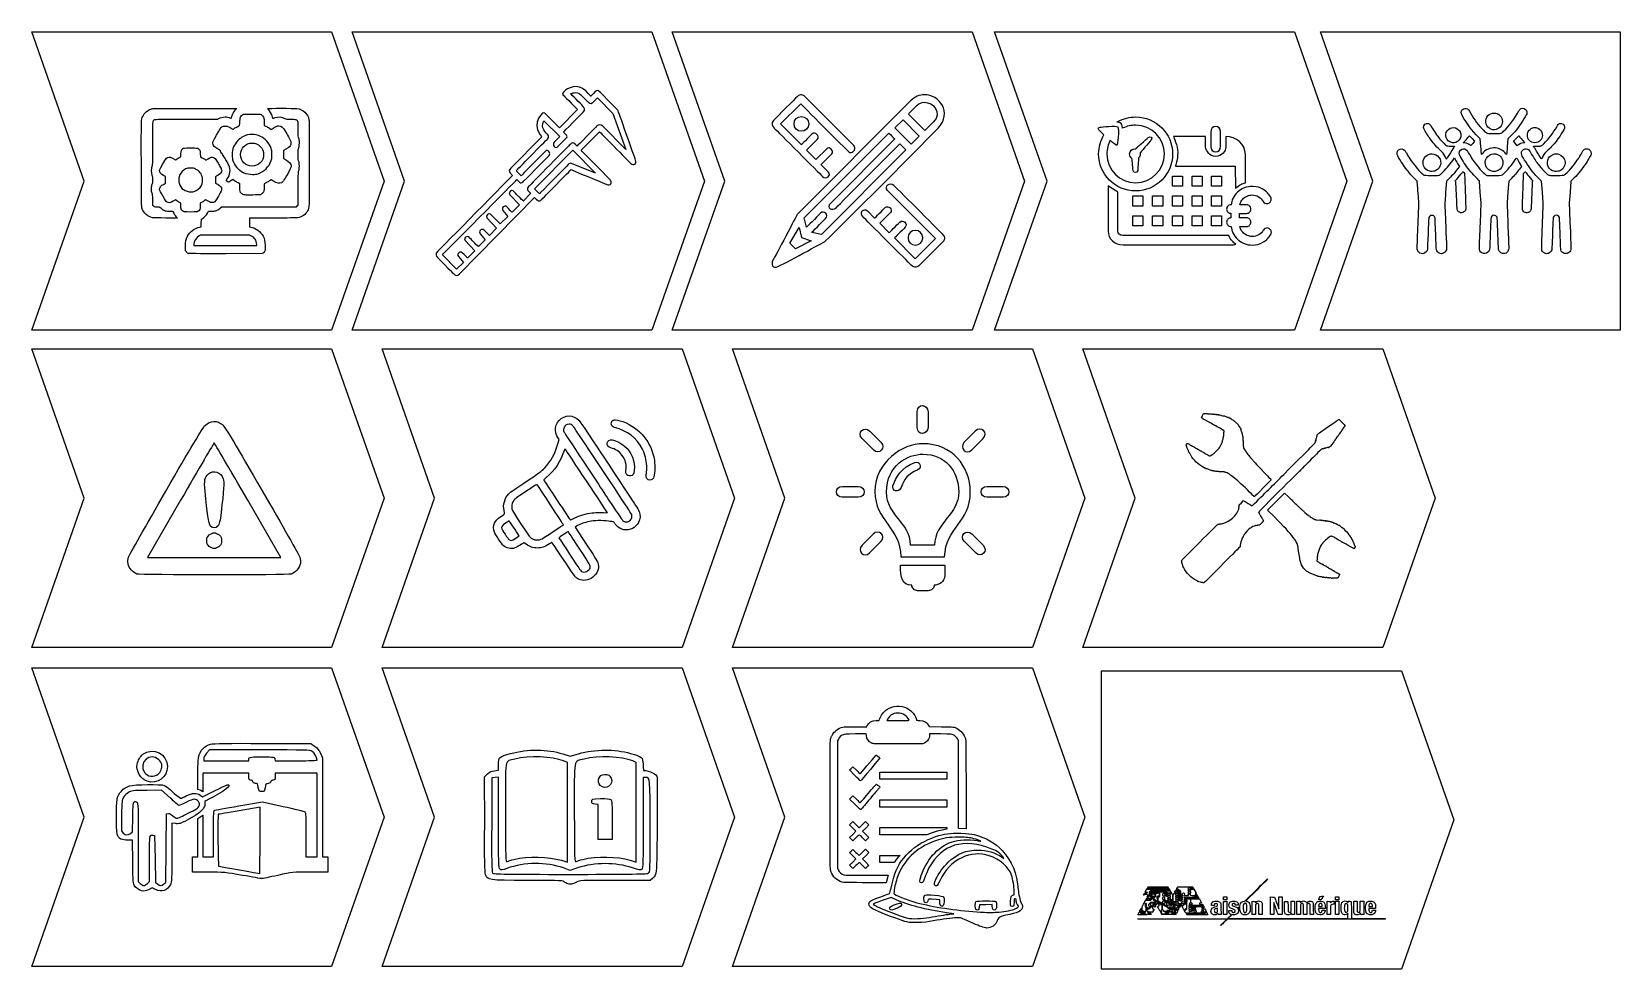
# Model space of a CAD drawing. Extents: x 13 to 404, y 38 to 269.
import ezdxf

# ---------------------------------------------------------------- set-up
doc = ezdxf.new("R2010")
doc.units = 0
doc.layers.add('Calque_1', color=7, linetype='CONTINUOUS')

msp = doc.modelspace()

# ---------------------------------------------------------------- linework, layer by layer
at = {"layer": 'Calque_1', "color": 5}
for points in [[(86.55981, 195.30817), (12.795186, 195.30817), (25.701684, 232.001129), (12.795195, 268.694093), (86.55981, 268.694092), (99.466288, 232.001129)], [(165.32736, 195.30813), (91.562738, 195.30813), (104.46923, 232.001079), (91.562747, 268.694055), (165.32736, 268.694055), (178.23384, 232.001079)], [(244.09483, 195.30819), (170.33021, 195.30819), (183.2367, 232.001138), (170.33022, 268.694117), (244.09483, 268.694117), (257.00132, 232.001138)], [(323.3915, 195.30811), (249.62688, 195.30811), (262.53337, 232.001057), (249.62689, 268.694032), (323.3915, 268.694032), (336.29798, 232.001057)], [(403.50612, 195.30811), (329.7415, 195.30811), (342.64799, 232.001059), (329.74151, 268.694035), (403.50612, 268.694035)], [(86.559799, 117.32511), (12.795179, 117.32511), (25.701672, 154.01805), (12.795189, 190.71103), (86.559799, 190.71103), (99.466282, 154.01805)], [(172.7357, 117.32511), (98.971083, 117.32511), (111.87758, 154.01808), (98.971093, 190.71104), (172.7357, 190.71104), (185.64219, 154.01808)], [(258.91161, 117.32512), (185.14698, 117.32512), (198.05348, 154.01808), (185.14699, 190.71105), (258.91161, 190.71105), (271.81809, 154.01808)], [(345.08748, 117.32513), (271.32286, 117.32513), (284.22936, 154.01808), (271.32287, 190.71105), (345.08748, 190.71105), (357.99397, 154.01808)], [(86.559788, 38.88239), (12.795168, 38.88239), (25.701661, 75.57533), (12.795178, 112.26831), (86.559788, 112.26831), (99.466271, 75.57533)], [(172.73569, 38.88238), (98.971065, 38.88238), (111.87756, 75.57533), (98.971074, 112.2683), (172.73569, 112.2683), (185.64217, 75.57533)], [(258.91159, 38.88237), (185.14697, 38.88237), (198.05346, 75.57532), (185.14698, 112.2683), (258.91159, 112.2683), (271.81807, 75.57532)], [(349.68527, 38.18602), (275.92068, 38.18602), (275.92068, 111.57198), (349.68527, 111.57198), (362.59175, 74.879)]]:
    msp.add_lwpolyline(points, close=True, dxfattribs=at)
at = {"layer": 'Calque_1', "color": 1}
for points in [[(150.80184, 251.336048), (151.92852, 252.47987), (155.71357, 248.637208), (158.90215, 239.718365), (153.2393, 245.467388)], [(202.08501, 240.913658), (196.98133, 246.022215), (201.93983, 250.985451)], [(228.97272, 251.724736), (201.0413, 223.736458)], [(58.729214, 247.262144), (58.458701, 247.103612), (50.756542, 247.103612)], [(64.613923, 248.265786), (64.85221, 248.427194), (66.876966, 248.446744)], [(69.994833, 246.354118), (69.994833, 245.6868), (70.392126, 245.489682)], [(138.72502, 246.760745), (142.64262, 242.936781)], [(147.03146, 249.586833), (142.57997, 245.067594), (139.19625, 248.502806)], [(234.62186, 246.556593), (232.47815, 244.408553), (228.43691, 248.458434)], [(60.332304, 245.521795), (60.858968, 245.521795), (61.561174, 245.118265)], [(71.232028, 244.99832), (71.674628, 244.704086), (72.178007, 244.994428)], [(138.21483, 242.86006), (130.63206, 235.173128)], [(147.92981, 239.546588), (152.43285, 244.118147)], [(203.32711, 220.609556), (202.814, 222.911356), (223.63243, 243.771802)], [(225.05927, 242.33813), (209.23971, 226.486641)], [(301.52297, 240.294056), (301.52297, 242.930237), (293.63274, 242.930237)], [(302.77404, 244.002583), (302.77404, 240.45044)], [(305.20915, 240.606824), (305.20915, 244.069604)], [(306.46022, 242.952578), (306.46022, 240.294056)], [(366.08902, 242.75486), (366.40071, 243.1465), (367.04913, 242.45259), (367.69764, 241.7587), (367.27022, 241.25257)], [(369.21673, 240.52573), (369.0793, 242.36268), (368.64047, 242.7857)], [(372.1354, 244.62358), (372.1354, 244.62373)], [(376.3088, 242.78575), (375.86842, 242.36315), (375.7297, 240.52579)], [(377.71404, 241.20705), (377.25316, 241.76023), (377.90039, 242.45285), (378.54773, 243.14552), (378.84266, 242.77288)], [(49.252635, 237.863869), (49.449686, 237.945499), (49.472946, 238.666842)], [(54.239207, 238.725372), (54.273377, 237.970151), (54.699631, 237.737418)], [(75.257259, 239.819255), (74.74117, 239.517294), (74.73927, 238.505609), (74.73737, 237.493914), (75.437753, 237.091078)], [(136.48604, 230.066994), (145.87961, 239.603525), (151.49106, 233.8992), (145.56719, 236.326)], [(208.31665, 239.929952), (205.67546, 237.286247), (203.36931, 239.5946)], [(226.32626, 241.163504), (227.80243, 239.684349), (207.00768, 218.847633), (204.6533, 219.359793)], [(311.29404, 231.519091), (311.30811, 238.484474)], [(361.86452, 240.58302), (362.77485, 240.56332), (362.62293, 240.36119)], [(362.05644, 241.44199), (362.05672, 241.44158)], [(365.25184, 241.36077), (364.9067, 241.40407), (365.13617, 241.64485)], [(366.62625, 240.7763), (366.62625, 240.77704)], [(369.37515, 238.58316), (369.37481, 238.584)], [(378.34739, 240.79824), (378.17496, 240.65415), (377.71404, 241.20705)], [(379.83449, 241.62401), (380.05194, 241.39903), (379.76384, 241.37223)], [(382.11789, 241.44569), (382.11789, 241.44558)], [(47.552536, 237.507175), (48.127487, 237.176386), (48.59154, 237.479315)], [(55.353094, 237.331373), (55.580322, 237.158061), (56.146218, 237.49112)], [(133.17175, 233.299578), (131.94808, 234.541879)], [(208.70752, 234.228936), (206.92625, 236.011901)], [(294.12423, 235.647228), (308.82832, 235.647228), (308.84612, 230.253767)], [(360.64023, 237.63264), (360.63968, 237.63221)], [(362.58738, 237.48397), (362.70926, 237.67813), (363.01354, 237.12881)], [(363.6312, 236.07925), (363.94452, 235.57903), (363.53736, 235.038)], [(379.13245, 235.75453), (379.2441, 235.57843), (378.76525, 234.94605)], [(383.89508, 237.81545), (383.89449, 237.81591)], [(45.213288, 231.173138), (45.708751, 231.446727), (45.709672, 232.260611), (45.710593, 233.074504), (45.165789, 233.380309)], [(58.517675, 233.34917), (58.018093, 233.04812), (58.011493, 232.264233), (58.004893, 231.480345), (58.610334, 231.119066)], [(60.869523, 231.971379), (60.636837, 232.270046), (60.85499, 232.524916)], [(62.682135, 232.045258), (62.245553, 232.33485), (62.00421, 232.174515)], [(63.990342, 230.440756), (63.990342, 231.279007), (63.55453, 231.517341)], [(68.445292, 233.802584), (68.445292, 233.803032)], [(70.463543, 231.563227), (69.995447, 231.325946), (69.995447, 230.630888)], [(72.102872, 232.065495), (71.659988, 232.327987), (71.295814, 232.064242)], [(277.54757, 230.844015), (277.54757, 219.673751)], [(353.6552, 230.88845), (353.5754, 231.94711), (352.88994, 232.63397)], [(356.63663, 234.38761), (356.6364, 234.38712)], [(361.43613, 232.61494), (360.77242, 231.94565), (360.56459, 229.23745)], [(363.23174, 228.45187), (363.10181, 231.77748), (363.01461, 231.90995), (362.92741, 232.04232), (363.00651, 232.13062)], [(365.02167, 234.06293), (365.19334, 233.83481), (365.25084, 232.38337)], [(369.09624, 221.6903), (369.28694, 226.59616), (369.0792, 229.27873), (368.87145, 231.96134), (368.59863, 232.23699)], [(370.55933, 233.4642), (370.75673, 233.3767), (372.47467, 233.3767)], [(371.9485, 234.39147), (371.9485, 234.39112)], [(376.68954, 232.56219), (376.07234, 231.94807), (375.86707, 229.30907), (375.66186, 226.67011), (375.77894, 223.56488)], [(379.62381, 230.52349), (379.75278, 233.82584), (379.92644, 234.06049)], [(381.70784, 232.38561), (382.02014, 232.0379), (381.93344, 231.90613), (381.84664, 231.77431), (381.73825, 228.9465)], [(384.45096, 223.05294), (384.58801, 226.56534), (384.38107, 229.25231), (384.17414, 231.9392), (383.4232, 232.7045)], [(387.25561, 234.38605), (387.25561, 234.38512)], [(391.84656, 232.41454), (391.37424, 231.95926), (391.16666, 229.2409), (390.95904, 226.52264), (391.03194, 224.68517)], [(42.483639, 227.357691), (42.522649, 226.044927), (42.733503, 225.856571)], [(48.451556, 227.131618), (48.117739, 227.344285), (47.612224, 227.054521)], [(49.475513, 225.829325), (49.447513, 226.560188), (49.116448, 226.739575)], [(54.547997, 226.714369), (54.241319, 226.560573), (54.241319, 225.898577)], [(56.181555, 227.01184), (55.590267, 227.340883), (55.222467, 227.104514)], [(65.244782, 228.561599), (65.244168, 228.561612)], [(76.821452, 225.666779), (77.869606, 225.667728), (78.080459, 225.856075), (78.291313, 226.044432), (78.323593, 230.165754)], [(118.00569, 209.175653), (136.48755, 227.938791)], [(130.34358, 228.636974), (132.7251, 226.152461), (130.93563, 224.316664)], [(135.52011, 228.970425), (133.65859, 227.080559)], [(137.65449, 228.858512), (136.48604, 230.066994)], [(279.94917, 219.740774), (279.94917, 229.291348)], [(309.37258, 229.26423), (309.36758, 229.26013)], [(310.99155, 230.298249), (310.98855, 230.296649)], [(315.69378, 226.98211), (315.70078, 226.97091)], [(317.53073, 228.05864), (317.52991, 228.06024)], [(353.93527, 225.22207), (353.98857, 226.56744), (353.86201, 228.19866)], [(43.55143, 225.668205), (44.158504, 225.668205), (44.502734, 225.369452)], [(48.270096, 223.298818), (48.658685, 222.891928), (45.75208, 222.899528)], [(50.076911, 224.500477), (50.076702, 224.500472)], [(54.079692, 220.654926), (54.467085, 220.729826), (54.484835, 221.66656), (54.502585, 222.603303), (54.788912, 222.7552)], [(56.016207, 224.128553), (56.244488, 224.602838), (57.066716, 224.602838)], [(59.200093, 225.368083), (59.542776, 225.665507), (67.658043, 225.665829)], [(72.075414, 222.891857), (66.311469, 222.891344), (66.329129, 221.811324), (66.346879, 220.731303), (66.669704, 220.678243)], [(124.75642, 222.918558), (127.13794, 220.434033), (125.34848, 218.598247)], [(128.69883, 224.723682), (129.88759, 223.275817), (128.00717, 221.450875)], [(218.32701, 224.640951), (220.10827, 222.857987)], [(224.02259, 224.249711), (221.3814, 221.605999), (223.68756, 219.29765)], [(307.73636, 224.052333), (307.73636, 222.922922)], [(307.83658, 226.159657), (307.75078, 226.159657)], [(311.60818, 222.928573), (309.85034, 222.928573), (309.85034, 224.046763), (311.60818, 224.046763)], [(311.60818, 226.159698), (309.97538, 226.159698)], [(316.09516, 226.581347), (316.11516, 226.570927)], [(363.9592, 224.29771), (363.95979, 224.29857)], [(380.14339, 224.24338), (380.14183, 224.24327)], [(123.11166, 219.005266), (124.30043, 217.5574), (122.65566, 215.881971)], [(307.75078, 220.814793), (307.83578, 220.814793)], [(309.97137, 220.814834), (311.60818, 220.814834)], [(315.72822, 219.951531), (315.71462, 219.929901)], [(317.52857, 218.80769), (317.54137, 218.83174)], [(50.819592, 214.57276), (50.625492, 214.84071), (50.625492, 215.927897)], [(52.692566, 216.419303), (52.691616, 216.177181), (60.407065, 216.177181), (68.122524, 216.177181), (68.122467, 216.421931)], [(66.716745, 218.513418), (66.311763, 218.697855), (60.324862, 218.680385), (54.337951, 218.662915), (54.008196, 218.488939)], [(119.4049, 217.349654), (121.78642, 214.865129), (119.99696, 213.029354)], [(225.00536, 218.012127), (230.10905, 212.90357), (235.06755, 217.866806)], [(307.22281, 218.569962), (281.14439, 218.579069)], [(281.21141, 216.277993), (307.84533, 216.277993)], [(309.36277, 217.67825), (309.36777, 217.67345)], [(315.62723, 216.949633), (315.62805, 216.950454)], [(51.303364, 214.208734), (51.303427, 214.209302)], [(69.684835, 214.291353), (69.445979, 214.142854), (60.503796, 214.128994)], [(117.76015, 213.436362), (118.94892, 211.988496), (117.30414, 210.313079), (113.80398, 213.869888)], [(354.50212, 214.16654), (354.50236, 214.16802)], [(369.84351, 214.1533), (369.84302, 214.15282)], [(385.14398, 214.15863), (385.14358, 214.15782)], [(230.58468, 171.36919), (230.58468, 175.30324)], [(233.24045, 175.24155), (233.24045, 171.41229)], [(233.24045, 175.24144), (233.24045, 175.24155)], [(300.70393, 173.67517), (300.49172, 173.79953), (300.75181, 174.31814), (301.0119, 174.83674), (301.45976, 174.83674)], [(142.2422, 167.61605), (142.47807, 168.45124), (142.20432, 168.90511)], [(219.80542, 165.86393), (217.02362, 168.64572)], [(218.94521, 170.47997), (221.65291, 167.77227)], [(244.87991, 170.47997), (242.17221, 167.77227)], [(244.0197, 165.86393), (246.8015, 168.64572)], [(296.92953, 166.55871), (296.73114, 167.08826), (296.83523, 167.29463)], [(212.22768, 156.88455), (216.05694, 156.88455)], [(247.82264, 156.88455), (251.6519, 156.88455)], [(49.412368, 153.50859), (41.27262, 139.40081), (57.669763, 139.40081), (74.066907, 139.40081), (65.919651, 153.50244)], [(216.09994, 154.22877), (212.16589, 154.22877)], [(251.6949, 154.22877), (247.76085, 154.22877)], [(309.79432, 152.13998), (309.79432, 152.37549), (310.31228, 152.89509), (310.83023, 153.41469), (311.00157, 153.29827)], [(312.80911, 155.04192), (312.80862, 155.04147)], [(318.45026, 149.38743), (316.77718, 151.07294), (318.86966, 153.16738), (320.96216, 155.26182), (321.79524, 154.42557)], [(146.21364, 149.0685), (146.21364, 149.06831)], [(315.71416, 148.54842), (315.79146, 148.39763), (315.29767, 147.89583)], [(130.30155, 148.27132), (130.18234, 148.42175), (129.50933, 147.986)], [(146.74713, 147.08956), (146.42267, 146.88712), (149.18398, 142.70279)], [(219.71991, 145.15651), (217.01221, 142.44881)], [(244.10521, 145.15651), (246.81291, 142.44881)], [(218.85971, 140.54047), (221.6415, 143.32226)], [(234.8282, 142.42549), (228.90744, 142.47259)], [(244.96541, 140.54047), (242.18362, 143.32226)], [(226.48185, 137.55291), (237.34328, 137.55291), (237.34328, 135.01991)], [(226.53931, 139.57396), (237.3169, 139.57396)], [(147.78666, 133.91635), (147.78673, 133.91668)], [(300.80605, 133.25057), (300.80502, 133.25066)], [(332.44167, 134.33161), (332.44191, 134.33232)], [(334.25884, 134.80077), (334.0323, 134.33971), (333.31269, 134.34971)], [(233.29044, 131.26407), (230.65137, 131.26407)], [(215.40638, 97.81705), (218.18249, 97.81905), (218.31208, 98.0908)], [(220.5208, 99.32878), (221.2632, 99.36418), (221.3504, 99.69597)], [(223.27606, 99.67395), (223.10825, 99.34504), (225.84063, 99.34504)], [(233.39217, 98.13995), (233.5513, 97.82803), (236.54373, 97.80193)], [(211.19002, 94.74773), (210.98383, 94.33396), (210.98458, 78.66804), (210.98532, 63.00212), (211.17375, 62.59749)], [(218.07572, 95.65945), (218.02832, 96.06002), (215.36947, 96.03602)], [(232.36879, 93.79242), (231.98641, 93.60245), (225.8824, 93.60245)], [(236.34357, 96.0369), (233.63291, 96.0618), (233.63291, 95.72492)], [(240.74087, 72.79157), (240.74087, 78.66372), (240.74087, 94.40564), (240.56084, 94.74246)], [(55.082508, 89.97891), (55.082508, 89.44048), (60.62748, 89.44048), (66.172533, 89.44048), (66.172548, 89.95935)], [(68.848576, 92.11425), (56.517673, 92.11425), (55.80005, 91.3158)], [(69.627141, 93.71678), (81.450864, 93.65728), (82.360323, 93.03928)], [(72.60842, 89.9033), (72.66746, 89.44048), (77.829979, 89.44048)], [(83.778083, 91.30555), (84.286379, 90.18995), (84.286379, 77.98914), (84.286379, 65.78834), (84.9333, 65.78834), (85.580223, 65.78834), (85.580223, 63.93724), (85.580223, 62.08615), (81.269746, 62.08615)], [(143.43333, 91.1304), (145.22938, 90.56005), (147.26632, 91.15002)], [(66.172548, 85.53243), (66.172548, 86.3551), (60.535088, 86.3551), (54.897651, 86.3551), (54.897651, 81.83565), (54.249785, 82.18694), (53.614429, 82.35563)], [(80.220013, 71.21288), (80.220013, 65.78765), (81.60627, 65.78765), (82.992532, 65.78765), (82.992532, 76.07136), (82.992532, 86.3551), (77.817158, 86.3551), (72.641771, 86.3551), (72.641771, 85.53243)], [(124.19433, 73.85541), (124.19133, 85.49652), (124.90049, 86.21082)], [(126.55859, 86.98549), (127.57863, 87.12231), (127.57863, 88.55816)], [(143.06418, 64.96575), (144.52824, 64.51008), (144.52824, 76.76313), (144.52824, 89.01617), (143.61731, 89.39678)], [(159.94307, 64.98766), (161.47754, 64.51008), (161.47754, 76.77895), (161.47754, 89.04783), (160.63115, 89.40147)], [(215.25949, 85.84355), (213.95322, 87.17298), (214.35574, 87.5755), (214.75825, 87.97801), (215.62316, 87.11578)], [(46.834042, 80.35064), (44.668349, 82.21019), (41.111745, 82.17209)], [(46.894666, 82.26546), (47.815969, 81.36256), (49.41504, 80.23704)], [(54.240669, 80.99201), (54.782901, 80.56549), (57.894956, 82.11181)], [(127.57894, 74.20803), (127.57894, 85.37023), (126.7806, 85.29323), (125.98227, 85.21623), (125.91837, 73.69918)], [(163.76201, 85.33813), (163.19703, 85.33813), (163.19703, 74.1915)], [(55.33667, 79.46213), (55.39018, 79.07663), (55.33399, 78.39054), (54.964714, 77.59554), (54.073323, 76.74053), (53.146749, 76.05258)], [(63.709538, 78.34567), (69.522383, 79.33299), (74.609854, 78.22689)], [(152.14314, 74.39149), (152.14314, 78.67467), (151.34481, 78.75167)], [(215.29887, 78.68567), (213.95541, 80.03088), (214.36712, 80.44258), (214.77883, 80.85429), (215.64041, 79.97986)], [(242.58816, 78.58337), (242.58816, 72.71686), (240.74087, 72.79157)], [(34.881779, 75.96003), (34.852719, 72.19299), (35.315877, 71.67709)], [(37.081102, 71.58339), (37.595552, 71.98806), (37.649142, 75.54971)], [(45.311526, 59.14939), (45.776409, 59.52568), (45.874869, 67.96142), (45.973329, 76.39716), (46.396861, 76.45746)], [(53.146749, 76.05258), (51.002945, 74.84851)], [(56.23773, 62.07297), (52.309937, 62.08577), (52.309937, 63.93691), (52.309937, 65.788), (52.956782, 65.788), (53.603783, 65.788), (53.603783, 75.22173), (54.897651, 76.0714), (54.897651, 65.78765), (56.19143, 65.78765), (57.485342, 65.78765), (57.485342, 71.43157)], [(68.945077, 69.86266), (68.945077, 78.05128), (63.815902, 77.16747)], [(155.58213, 74.86829), (155.58213, 70.10836), (153.86264, 70.10836), (152.14314, 70.10836), (152.14314, 74.39149)], [(214.33235, 70.17469), (213.95223, 70.56062), (214.73253, 71.34219), (215.51284, 72.12376), (214.73337, 72.90617), (213.95391, 73.68856), (214.35701, 74.0856), (214.76011, 74.48264), (215.50381, 73.74203)], [(217.11932, 73.75373), (217.8741, 74.50606), (218.28388, 74.09627), (218.69367, 73.68649), (217.91233, 72.90221), (217.131, 72.11793), (217.91336, 71.33262), (218.69574, 70.5473), (218.29264, 70.15027), (217.88954, 69.75323), (217.14583, 70.49384)], [(42.54954, 71.1469), (43.019565, 71.0804), (43.118025, 65.30293), (43.216485, 59.52545), (43.681368, 59.14928)], [(48.196882, 74.00233), (47.253304, 74.11409), (47.25291, 66.88668)], [(37.644833, 64.56842), (37.586853, 69.9419), (36.429749, 69.9204)], [(38.982731, 69.37342), (38.982731, 59.73965), (39.466071, 59.25631)], [(214.32008, 63.36029), (213.9277, 63.75867), (214.71844, 64.53414), (215.50919, 65.30962), (214.72868, 66.07881), (213.94817, 66.848), (214.3531, 67.25292), (214.75803, 67.65786), (215.50278, 66.9162)], [(217.11908, 66.93468), (217.85849, 67.6948), (218.27608, 67.27722), (218.69367, 66.85963), (217.91233, 66.07535), (217.131, 65.29108), (217.91336, 64.50577), (218.69574, 63.72045), (218.29264, 63.32341), (217.88954, 62.92638), (217.14583, 63.66699)], [(41.256281, 59.25649), (41.739621, 59.73983), (41.742621, 65.21322)], [(147.06244, 63.1012), (145.22736, 62.48518), (143.58818, 63.07592)], [(221.42489, 65.29108), (221.42489, 66.17456), (226.40857, 66.17456)], [(224.99984, 64.4076), (221.42489, 64.4076), (221.42489, 65.29108)], [(251.46327, 65.72115), (251.93288, 65.40926), (251.64256, 65.81246)], [(41.256229, 59.25631), (41.256281, 59.25649)], [(64.601459, 61.27178), (64.601459, 61.27114)], [(144.36883, 59.29842), (144.36914, 59.29844)], [(165.54552, 60.60186), (164.88883, 60.03699), (156.18817, 60.03699)], [(164.44135, 61.76607), (164.44139, 61.76515)], [(223.47172, 61.29801), (222.98611, 59.45595)], [(43.268137, 57.76352), (42.408362, 58.17973), (41.638485, 57.78722)], [(225.39967, 55.27389), (224.18762, 55.83699), (221.9677, 55.06407)], [(236.14342, 54.70574), (236.14342, 55.24138), (235.2363, 55.32958)], [(254.02634, 56.40482), (254.42072, 56.48932), (254.42072, 57.40398)], [(286.37371, 56.66622), (286.50604, 56.90632), (286.78784, 56.89282), (287.06966, 56.87932), (287.15816, 56.94742), (287.24666, 57.01552), (287.17996, 57.06002)], [(287.32074, 56.15171), (287.45981, 56.39601), (287.33768, 56.39601), (287.21556, 56.39601), (287.15786, 56.47321), (287.09996, 56.55051), (286.80161, 56.55051), (286.5032, 56.55051), (286.4455, 56.47321)], [(286.60267, 54.82829), (286.79426, 55.1947), (287.40541, 55.1947), (288.01667, 55.1947), (288.18244, 55.36315), (288.34832, 55.5316), (288.34832, 56.32478), (288.34832, 57.11793), (288.50269, 57.26685), (288.65715, 57.4157), (290.15011, 57.4157), (291.6429, 57.4157), (291.85388, 57.20319)], [(286.85313, 57.53107), (287.06305, 57.90503), (289.82629, 57.90503), (292.58934, 57.90503), (292.61434, 57.83873), (292.63954, 57.77263), (290.45653, 57.77263), (288.2738, 57.77263), (287.97267, 57.47169), (287.67165, 57.17075), (287.67078, 56.66101), (287.66992, 56.15135), (287.5613, 56.02984), (287.45269, 55.90833), (287.31588, 55.90833), (287.179, 55.90833), (287.31807, 56.15265), (287.32074, 56.15171)], [(292.06496, 56.91445), (292.06496, 56.83885), (292.49322, 56.83885), (292.9215, 56.83885), (292.9075, 56.98333), (292.8937, 57.12768), (292.50955, 57.14018), (292.12545, 57.15268), (291.92918, 57.35111), (291.73304, 57.5494), (290.16283, 57.5494), (288.59255, 57.5494), (288.38095, 57.35655), (288.1692, 57.16376), (288.1692, 56.37066), (288.1692, 55.57754), (288.04929, 55.45297), (287.92914, 55.3283), (287.42264, 55.3283), (286.91603, 55.3283), (286.91603, 55.3783)], [(287.00823, 55.57815), (287.10023, 55.7278), (287.31562, 55.7278), (287.53127, 55.7278), (287.55647, 55.6606)], [(287.68429, 55.55607), (287.78556, 55.51907), (287.90448, 55.55987), (288.0234, 55.60067), (288.0746, 55.72231), (288.1263, 55.84382), (288.0819, 55.95862)], [(287.94544, 56.10306), (287.85464, 56.13176), (287.85464, 56.62992), (287.85464, 57.12807), (288.1133, 57.38209), (288.37208, 57.63606), (290.55507, 57.63606), (292.73785, 57.63606), (292.78325, 57.53666)], [(288.6338, 56.1005), (288.5626, 55.99107), (288.5855, 55.77894)], [(292.09852, 56.61081), (291.96178, 56.61081), (291.60015, 56.96613), (291.23857, 57.32148), (289.92596, 57.32148), (288.61352, 57.32148), (288.61374, 57.06611), (288.61394, 56.8107), (288.85977, 56.65518), (289.10559, 56.49977), (289.1058, 56.36139), (289.10602, 56.22303), (289.01022, 56.10151), (288.91422, 55.98), (288.85242, 56.0955)], [(288.6401, 55.42334), (288.6696, 55.27984), (289.04495, 55.03467)], [(288.93734, 56.79372), (288.79193, 56.88002), (288.79193, 57.0361), (288.79193, 57.19225), (289.03814, 57.19225)], [(288.87301, 55.33876), (288.82941, 55.35296), (288.85971, 55.5614), (288.89061, 55.76983), (289.0872, 55.94957), (289.28379, 56.12931), (289.28379, 56.34426), (289.28379, 56.55923), (289.18369, 56.63273)], [(289.0718, 57.02675), (289.0544, 56.97195), (289.17567, 56.92635), (289.29693, 56.88075), (289.69403, 56.91025), (290.09106, 56.93975), (290.09106, 56.58493), (290.09106, 56.23011), (289.99836, 56.14641), (289.90606, 56.06261), (289.84846, 56.13951)], [(289.59755, 57.12275), (289.39602, 57.18525), (290.2754, 57.18725), (291.15482, 57.18925), (291.49936, 56.83806), (291.84389, 56.48691), (292.05298, 56.45901)], [(289.55516, 55.85049), (289.55516, 55.65623), (289.62076, 55.57053), (289.68636, 55.48463), (289.68724, 55.21242), (289.6881, 54.94019), (290.13687, 54.65716)], [(289.8811, 54.99647), (289.8215, 55.05447), (289.8215, 55.27908)], [(289.8748, 55.70051), (289.9282, 55.89732), (290.09785, 56.00057), (290.26752, 56.10382), (290.26839, 56.58133), (290.26925, 57.05887), (290.0341, 57.05955)], [(290.98578, 55.81698), (290.89738, 55.72868), (290.89738, 55.59393), (290.89738, 55.45918), (291.02514, 55.33915)], [(290.98797, 54.88624), (290.89947, 54.79794), (290.89947, 54.67518)], [(290.98082, 56.71756), (290.90022, 56.64456), (290.90022, 56.49914), (290.90022, 56.35371), (290.96942, 56.28431)], [(291.87358, 54.75758), (291.52858, 54.75358), (291.41693, 54.86406), (291.30516, 54.97454), (291.19153, 54.97454)], [(292.2086, 55.06189), (292.30881, 55.02199), (292.03864, 55.01999), (291.76848, 55.01799), (291.54173, 55.16296), (291.31499, 55.30788), (291.40399, 55.37658), (291.49289, 55.44528), (291.49289, 55.59342), (291.49289, 55.74158), (291.39127, 55.82298)], [(291.39478, 56.26061), (291.48108, 56.30651), (291.67114, 56.25801)], [(291.5243, 54.97557), (291.72578, 54.84248), (292.08402, 54.83748), (292.44228, 54.83248), (292.33051, 54.79728)], [(292.91374, 55.64347), (292.91374, 55.73137), (292.77958, 55.75787), (292.64523, 55.78437), (292.64523, 55.86187), (292.64523, 55.93937), (292.77958, 55.99407), (292.91374, 56.04897), (292.91374, 56.12847), (292.91374, 56.20797), (292.75869, 56.25857), (292.60332, 56.30917), (292.40366, 56.27967), (292.20394, 56.25017), (292.03264, 56.30197)], [(292.16232, 56.06755), (292.46357, 55.92587), (292.46443, 55.85177), (292.46529, 55.77767), (292.36929, 55.76367)], [(292.22381, 55.66967), (292.17441, 55.58977), (292.26071, 55.52597), (292.34701, 55.46227), (292.54281, 55.46227)], [(293.36578, 56.50218), (293.40828, 56.47648), (293.40828, 55.85072), (293.40828, 55.22499), (292.84951, 55.25559), (292.2908, 55.28629), (292.2016, 55.23869)], [(292.50828, 56.41011), (292.75458, 56.38911), (292.83998, 56.45521), (292.92538, 56.52131), (292.84468, 56.61021), (292.76418, 56.69911), (292.52748, 56.69911)], [(292.64164, 54.78609), (292.53127, 54.82959), (292.6604, 54.83159)], [(292.82546, 55.50797), (292.82784, 55.50912)], [(292.94023, 54.74259), (293.09108, 54.65039), (293.09108, 54.46102), (293.09108, 54.27158), (293.16848, 54.20378)], [(293.0369, 55.05687), (293.40629, 55.06187), (293.40629, 54.66202)], [(293.29692, 54.32374), (293.21552, 54.38324), (293.23952, 54.56873), (293.26382, 54.75412), (293.12222, 54.82482)], [(293.89249, 54.76448), (293.54729, 54.74158), (293.53469, 55.58526), (293.52199, 56.4289), (293.67166, 56.69904), (293.82115, 56.96913), (293.92709, 56.96913)], [(294.02342, 57.10173), (293.89686, 57.10173), (294.04452, 57.36827)], [(294.69731, 57.32206), (294.97717, 57.1441), (294.97717, 56.9784), (294.97717, 56.81266), (294.87695, 56.74886), (294.77674, 56.68506), (294.50692, 56.69746), (294.23723, 56.70986), (294.15273, 56.61696), (294.06883, 56.52406), (294.11603, 56.47746)], [(294.23041, 55.25644), (294.10767, 55.15834), (294.18667, 55.07804), (294.26517, 54.99784), (294.50828, 54.99784), (294.75138, 54.99784), (294.83018, 55.07784), (294.90878, 55.15784), (294.80285, 55.24334)], [(294.25162, 56.22049), (294.12875, 56.17369), (294.12875, 56.08299), (294.12875, 55.99239), (294.24331, 55.94919)], [(294.31049, 55.77239), (294.13034, 55.72459), (294.13034, 55.63709), (294.13034, 55.54939), (294.24211, 55.49909)], [(294.25378, 56.92243), (294.47485, 56.87573), (294.62549, 56.91433), (294.77632, 56.95293), (294.77632, 57.01613), (294.77632, 57.07933), (294.61151, 57.13253), (294.44672, 57.18563), (294.29829, 57.14373)], [(294.33207, 54.52138), (294.5343, 54.47118), (294.71011, 54.52318), (294.88617, 54.57518), (294.88617, 54.66288), (294.88617, 54.75048), (294.76343, 54.79688), (294.64068, 54.84318), (294.43898, 54.81538)], [(294.55581, 58.27329), (294.66921, 58.43907), (296.50091, 58.43907), (298.33278, 58.43907), (298.44607, 58.25034), (298.55947, 58.06148), (298.21738, 58.04878), (297.87542, 58.03598), (297.82862, 58.08218)], [(295.01011, 56.42067), (294.75021, 56.22699), (294.56253, 56.24709)], [(294.67402, 55.48629), (294.81954, 55.52849), (294.83334, 55.63897), (294.84754, 55.74945), (295.25006, 56.06039)], [(295.08348, 56.65966), (295.15778, 56.65966), (295.15778, 56.94082), (295.15778, 57.222), (294.79198, 57.45593)], [(295.05553, 55.79243), (294.97453, 55.76673), (294.97453, 55.50344), (294.97453, 55.24025), (295.16045, 55.10672), (295.34628, 54.97313), (295.663, 54.97313), (295.97971, 54.97313), (295.88051, 54.90443), (295.78161, 54.83583), (295.78161, 54.73583)], [(295.03427, 57.46024), (295.33655, 57.26918), (295.33655, 56.9422)], [(295.37269, 56.46948), (295.47513, 56.49508), (295.46273, 56.92167), (295.45013, 57.34826), (295.04712, 57.62662)], [(295.25426, 55.22658), (295.15346, 55.29578), (295.15346, 55.48155), (295.15346, 55.66726), (295.43266, 55.8648)], [(295.25425, 55.22459), (295.25426, 55.22658)], [(295.56493, 55.8698), (295.33267, 55.64289), (295.33267, 55.48508), (295.33267, 55.32719), (295.47826, 55.23959), (295.62379, 55.15209), (295.48947, 55.15309)], [(295.71591, 56.41461), (295.77911, 56.45761), (295.87081, 56.35931), (295.96251, 56.26091), (295.82177, 56.26091), (295.68091, 56.26091), (295.49526, 56.11693)], [(295.54991, 55.37765), (295.54538, 55.37792)], [(295.83135, 55.41588), (295.87795, 55.33038), (295.75319, 55.33125)], [(295.87115, 55.90684), (295.93055, 55.90684), (295.85815, 55.82614)], [(296.30369, 56.77452), (296.19391, 56.88244), (296.08039, 56.88244)], [(296.26382, 54.42307), (296.36312, 54.49177), (296.36312, 54.66436), (296.36312, 54.83701), (296.26382, 54.90561), (296.16512, 54.97431), (296.25432, 54.97431)], [(296.62563, 55.05536), (296.80824, 54.95223), (296.80738, 54.04158), (296.80651, 53.13097), (296.51578, 52.92086), (296.22517, 52.71074), (296.18647, 52.81212), (296.18634, 52.81273)], [(297.25458, 56.3089), (297.33178, 56.2639), (296.76301, 56.26304), (296.19391, 56.26218), (296.30369, 56.37068)], [(296.31167, 52.64429), (296.36507, 52.61169), (296.65301, 52.80411), (296.94089, 52.99665), (296.94175, 53.96008), (296.94261, 54.92363), (296.99081, 54.95293), (297.03851, 54.98223), (296.77801, 55.15406), (296.51728, 55.32591), (296.39251, 55.32679), (296.2675, 55.32765), (296.3157, 55.41595), (296.3633, 55.50425), (297.07954, 55.50425), (297.79583, 55.50425), (297.78333, 54.98427), (297.77073, 54.46433), (297.65943, 54.43833), (297.54813, 54.41233), (297.53253, 54.32863), (297.51703, 54.24513), (297.59663, 54.18703)], [(296.39873, 54.92131), (296.45323, 54.86831), (296.45323, 54.64094), (296.45323, 54.41347), (296.34449, 54.32057)], [(297.28935, 56.89985), (297.40111, 56.87225), (297.40111, 56.7428), (297.40111, 56.61322), (297.28935, 56.57122), (297.17758, 56.52932), (297.17758, 56.44192)], [(297.5556, 58.12698), (297.32952, 58.1261), (297.25242, 58.0674)], [(297.75881, 57.62534), (297.64763, 57.68344), (297.47788, 57.66364)], [(297.68992, 56.59306), (297.58026, 56.62026), (297.58026, 56.72363), (297.58026, 56.827), (297.72564, 56.868), (297.87113, 56.909), (297.88513, 57.003), (297.89773, 57.0971), (297.73834, 57.1539)], [(297.73924, 57.3464), (297.89942, 57.4124), (297.88572, 57.4895)], [(297.78275, 57.83953), (297.86905, 57.90443), (298.25706, 57.90532), (298.64497, 57.90618), (298.86362, 57.49524), (299.08219, 57.08436), (299.06579, 56.78806), (299.04919, 56.49174), (298.8748, 56.37776), (298.70021, 56.26377), (298.19541, 56.26877)], [(298.03852, 54.45673), (297.92862, 54.48393), (297.92862, 54.99395), (297.92862, 55.50386), (298.95853, 55.50386), (299.98856, 55.50386), (299.98856, 55.46026)], [(299.58241, 56.13035), (299.58241, 56.08445), (299.17384, 56.08445), (298.76549, 56.08445), (298.82563, 56.15171)], [(299.09794, 56.30961), (299.22805, 56.40121), (299.22892, 56.60917), (299.22978, 56.81714), (299.30458, 56.67859)], [(302.97487, 54.14944), (303.00417, 54.34912), (303.13615, 54.54689), (303.26813, 54.74464), (303.52287, 54.83974), (303.77759, 54.93494), (304.11527, 54.9358), (304.45294, 54.93666), (304.69943, 54.86596), (304.94594, 54.79526), (305.03814, 54.69446)], [(334.93761, 52.29781), (334.85211, 52.55779), (334.85298, 53.26846), (334.85371, 53.97925), (334.95708, 54.27933), (335.0608, 54.57952), (335.19458, 54.71215), (335.32832, 54.84467), (335.57167, 54.91447), (335.81471, 54.98427), (336.0554, 54.91527), (336.29604, 54.84627), (336.43609, 54.70415), (336.57619, 54.56204), (336.57619, 54.72758), (336.57619, 54.89322), (336.968, 54.88062), (337.35991, 54.86802), (337.37161, 52.74697), (337.38331, 50.62599), (341.52531, 50.62599), (345.66696, 50.62599), (345.66696, 50.55979), (345.66696, 50.49349), (326.2541, 50.49349), (306.84139, 50.49349), (306.84139, 50.54169), (306.84004, 50.53557)], [(307.4897, 54.63542), (307.64218, 54.79123), (307.90164, 54.86553), (308.16102, 54.93983), (308.45297, 54.93883), (308.7449, 54.93783), (308.98745, 54.85673), (309.23016, 54.77563), (309.36549, 54.60842), (309.50066, 54.44117), (309.51866, 54.17526), (309.53776, 53.90948), (309.18189, 53.90948), (308.82634, 53.90948), (308.76254, 54.11948), (308.69844, 54.32952), (308.55586, 54.36922)], [(311.06151, 54.95143), (311.27488, 54.98253), (314.0024, 57.68935)], [(314.08988, 57.64727), (311.39877, 54.97764), (311.45967, 54.96024)], [(312.975, 53.26549), (312.975, 54.8886), (313.36684, 54.876), (313.75864, 54.8634), (313.77284, 54.6965), (313.78654, 54.52962), (313.93006, 54.68063), (314.07367, 54.83156), (314.31916, 54.90366), (314.56466, 54.97556), (314.79715, 54.92806)], [(317.49797, 53.7983), (317.49797, 55.95407), (317.99751, 55.94167), (318.49722, 55.92927), (318.71936, 55.30745)], [(319.24735, 53.8416), (319.55337, 52.99763), (319.55423, 54.47457), (319.55509, 55.9515), (319.95792, 55.9515), (320.36118, 55.9515), (320.36118, 53.79716), (320.36118, 51.64282), (319.86762, 51.64282), (319.3739, 51.64282), (319.3332, 51.74212)], [(320.99213, 52.1522), (320.94443, 52.3743), (320.95613, 53.618), (320.96783, 54.86179), (321.37092, 54.86179), (321.77383, 54.86179), (321.79553, 53.60295), (321.81723, 52.3441), (321.92317, 52.2596)], [(322.16271, 52.1751), (322.29637, 52.1751), (322.44868, 52.32611), (322.60098, 52.47717), (322.60098, 53.68091), (322.60098, 54.88473), (323.00394, 54.88473), (323.4069, 54.88473), (323.4069, 53.26336), (323.4069, 51.6421), (323.02642, 51.6421), (322.64575, 51.6421), (322.64489, 51.83082), (322.64403, 52.01968), (322.52177, 51.87746)], [(323.99106, 53.26377), (323.99106, 54.88511), (324.39419, 54.88511), (324.79713, 54.88511), (324.79713, 54.72502), (324.79713, 54.56493), (324.95333, 54.70091)], [(325.34507, 54.90628), (325.58055, 54.97518), (325.81794, 54.92668), (326.05533, 54.87818), (326.20989, 54.72486)], [(326.36447, 54.49968), (326.36447, 54.42818), (326.49554, 54.60761), (326.62671, 54.78702), (326.84259, 54.86912), (327.05872, 54.95122), (327.26834, 54.94622), (327.47824, 54.94122), (327.65304, 54.84412)], [(328.88691, 54.65368), (329.02683, 54.79981), (329.27375, 54.87161)], [(330.13106, 55.57558), (329.93224, 55.28507), (329.65374, 55.28507), (329.37541, 55.28507), (329.39874, 55.37698)], [(329.54154, 55.7878), (329.66009, 56.10726), (330.07804, 56.11986), (330.4958, 56.13246), (330.4133, 55.99934)], [(331.42485, 53.26477), (331.42485, 54.88788), (331.81662, 54.87528), (332.20845, 54.86268), (332.22085, 54.67061), (332.23345, 54.4786), (332.42104, 54.67753), (332.60848, 54.87637), (332.79402, 54.92517)], [(333.05155, 54.94677), (333.12235, 54.91957), (333.12235, 54.55293), (333.12235, 54.18639), (332.88711, 54.16239)], [(338.3641, 51.65356), (338.16423, 51.75296), (338.06453, 51.95119), (337.96361, 52.14933), (337.96361, 53.51697), (337.96361, 54.88457), (338.3665, 54.88457), (338.76958, 54.88457), (338.76958, 53.68297), (338.76958, 52.48149), (338.83588, 52.35358)], [(339.24549, 52.19543), (339.40043, 52.22403), (339.48723, 52.366), (339.57383, 52.50795), (339.57383, 53.69612), (339.57383, 54.88432), (339.9992, 54.88432), (340.42463, 54.88432), (340.42463, 53.26295), (340.42463, 51.64169), (340.02175, 51.64169), (339.61865, 51.64169), (339.61819, 51.83041), (339.61775, 52.01926), (339.49969, 51.87038)], [(341.08893, 54.41826), (341.20884, 54.6383), (341.36123, 54.73922)], [(342.14945, 54.94366), (342.41804, 54.94766), (342.64601, 54.87086)], [(236.28255, 53.90975), (236.28258, 53.91001)], [(238.62971, 51.72768), (239.57044, 51.8389), (237.82336, 52.08561)], [(245.04633, 52.86537), (245.04531, 52.86543)], [(249.04613, 53.59676), (249.04613, 54.06178), (247.46712, 54.02388), (245.88789, 53.98598), (245.82059, 53.38127)], [(250.70441, 52.24986), (250.70425, 52.24688)], [(286.49117, 51.59631), (284.85899, 51.59631), (284.91198, 51.72051)], [(285.39625, 52.36043), (285.29031, 52.43403), (285.48544, 52.79817), (285.68095, 53.16228), (285.69335, 52.83016), (285.70605, 52.49796), (285.8272, 52.44376)], [(285.65364, 52.00916), (286.06862, 51.75901), (287.12139, 51.76401), (288.17447, 51.76901), (288.14887, 51.70121)], [(286.13729, 52.27086), (286.32595, 52.15318), (286.32684, 52.07838), (286.3277, 52.00358), (286.51817, 51.98658), (286.70843, 51.96968), (286.35023, 51.96568), (285.9921, 51.96168), (285.74578, 52.12489), (285.7483, 52.12308)], [(286.22089, 52.38909), (285.9073, 52.59847), (285.8947, 53.05672), (285.8821, 53.51494), (286.14656, 53.98842)], [(286.67317, 52.24444), (286.74237, 52.17494), (286.63818, 52.17694)], [(286.97385, 53.83566), (287.01465, 54.00709), (286.96195, 54.17987), (286.90925, 54.35265), (286.82135, 54.35265), (286.73345, 54.35265), (286.68955, 54.23925)], [(286.69455, 53.72571), (286.74285, 53.63761), (286.83895, 53.65131), (286.93365, 53.66491), (286.97465, 53.83639), (286.97385, 53.83566)], [(286.92204, 53.54318), (286.82994, 53.55688), (286.78044, 53.46588), (286.73104, 53.37488), (286.78044, 53.28378), (286.82994, 53.19278), (286.92204, 53.20648)], [(286.85479, 52.65161), (286.88149, 52.48502), (286.79699, 52.48502)], [(287.03709, 53.03423), (286.95999, 53.08393), (286.88289, 53.03423)], [(287.12389, 52.48502), (287.03859, 52.48502), (287.06529, 52.65161)], [(287.06455, 53.29768), (287.11365, 53.37498), (287.06455, 53.45218)], [(287.06455, 53.29748), (287.06455, 53.29768)], [(287.19801, 53.30487), (287.13141, 53.27937), (287.13141, 53.14332), (287.13141, 53.00726), (287.20291, 52.97966)], [(287.33692, 52.29852), (287.36472, 52.37202), (287.28792, 52.42852)], [(289.74495, 54.25661), (289.63377, 54.25661), (289.48161, 54.10555), (289.32943, 53.95454), (289.32943, 54.16643), (289.32943, 54.37803), (289.15903, 54.49458), (288.98873, 54.61113), (288.49743, 54.61113), (288.00627, 54.61113), (287.7274, 54.32931), (287.44854, 54.04745), (287.44854, 53.93848)], [(288.04134, 53.56238), (287.5204, 53.17417), (287.4495, 53.22577)], [(287.53854, 53.73169), (287.62874, 53.63489), (287.75816, 53.63489), (287.88774, 53.63489), (287.97934, 53.75132)], [(288.34553, 52.12432), (288.34553, 52.17592), (287.75209, 52.18092)], [(288.07104, 53.97025), (288.07104, 54.07151), (287.96125, 54.15691), (287.85147, 54.24241), (287.97471, 54.35923), (288.09794, 54.47606), (288.47615, 54.47576), (288.85434, 54.47544), (288.98863, 54.38824), (289.12285, 54.30134), (289.14455, 53.95607), (289.16625, 53.61085), (289.12135, 53.52255)], [(288.33661, 52.11634), (288.34553, 52.12432)], [(288.38999, 53.62208), (288.59779, 53.76232), (288.62089, 53.67182), (288.64399, 53.58142), (288.55859, 53.49612), (288.47299, 53.41082), (288.47299, 53.26219), (288.47299, 53.1136), (288.55409, 53.0406)], [(288.73434, 52.9677), (288.83144, 52.9677), (288.60204, 52.5346)], [(288.95382, 53.509), (288.84345, 53.61085), (288.87905, 53.69915)], [(289.91806, 53.2038), (289.68045, 53.63687), (289.76805, 53.63687)], [(289.95839, 53.71817), (290.06047, 53.79957), (290.06047, 53.94673), (290.06047, 54.09381), (289.95839, 54.17521)], [(290.52296, 52.60018), (290.47356, 52.52038), (290.55246, 52.46178), (290.63096, 52.40318), (290.49343, 52.38338), (290.35586, 52.36358), (290.25596, 52.56708)], [(290.55014, 52.01808), (290.45304, 52.21991), (290.59798, 52.21491), (290.74303, 52.20991), (290.66623, 52.18981)], [(290.64943, 51.99046), (290.71083, 51.97626), (290.68303, 51.89686), (290.65543, 51.81756), (290.55014, 52.01808)], [(291.13448, 52.42882), (291.21158, 52.44892), (291.21158, 52.55719), (291.21158, 52.66546), (291.07731, 52.69196), (290.94301, 52.71846), (290.94301, 53.37321), (290.94301, 54.02805), (290.57362, 54.26582)], [(290.69557, 54.00669), (290.76367, 53.98069), (290.76367, 53.34447), (290.76367, 52.70818), (290.66847, 52.69418)], [(292.50192, 51.76551), (294.2538, 51.75381), (294.2118, 51.68751), (294.1698, 51.62121), (292.47243, 51.60731), (290.77488, 51.59351), (290.74623, 51.66871)], [(290.96807, 54.45304), (291.03677, 54.35464), (291.17068, 54.35464), (291.30447, 54.35464), (291.41624, 54.46524), (291.52789, 54.57572), (291.87293, 54.57372), (292.21791, 54.57172), (292.12341, 54.53342)], [(291.13224, 52.43061), (291.13448, 52.42882)], [(292.35579, 52.62118), (292.09664, 52.62118), (291.96366, 52.5107), (291.83071, 52.40021), (291.44237, 52.40521)], [(291.9521, 54.0099), (292.0208, 53.9116), (292.17699, 53.9116), (292.3333, 53.9116), (292.43667, 54.02208), (292.54027, 54.13257), (292.70313, 54.13257), (292.86581, 54.13257), (292.86581, 54.02885)], [(292.07702, 52.39638), (292.22791, 52.48858), (292.44869, 52.48858), (292.66961, 52.48858), (292.72341, 52.43588), (292.77711, 52.38318), (293.00167, 52.38518)], [(293.06638, 53.90508), (293.00188, 53.90508), (293.00188, 54.10489), (293.00188, 54.3048), (292.75793, 54.3048), (292.51405, 54.3048), (292.39339, 54.4154), (292.27287, 54.52589), (292.47242, 54.52589)], [(292.5429, 53.11763), (292.91233, 52.87788), (292.91233, 52.80268), (292.91233, 52.72738), (292.76353, 52.67428)], [(292.77541, 53.84242), (292.68481, 53.76062), (292.69731, 53.58077), (292.70981, 53.40098), (292.84895, 53.33458)], [(293.2256, 52.67896), (293.09137, 52.72856), (293.09137, 52.84539), (293.09137, 52.96333), (292.69949, 53.21225)], [(292.74688, 54.58109), (292.82038, 54.63629), (292.78638, 54.68939)], [(294.51273, 52.25056), (294.36629, 51.9517), (293.73924, 51.9537), (293.11228, 51.9557), (293.26919, 51.9955), (293.27146, 52.0018)], [(293.28651, 53.25607), (293.17486, 53.33927), (293.22256, 53.38657)], [(293.29759, 54.32181), (293.29692, 54.32374)], [(293.39229, 54.06251), (293.53777, 53.98981), (293.53777, 53.64447), (293.53777, 53.29921), (293.72015, 53.19094)], [(293.44207, 52.97909), (293.8959, 52.69038), (293.89622, 52.4852), (293.89657, 52.28), (293.72859, 52.2502)], [(293.54266, 54.4709), (293.54266, 54.57158), (293.83637, 54.57158)], [(294.24654, 53.04937), (293.7205, 53.38609), (293.7205, 53.71391)], [(293.883, 53.94234), (294.01936, 53.84294), (293.98426, 53.75464)], [(293.99896, 52.1572), (294.07666, 52.1798), (294.07666, 52.46226), (294.07666, 52.74479), (293.96781, 52.82519)], [(294.05656, 53.39212), (294.17124, 53.27849), (294.34992, 53.30659), (294.52841, 53.33469), (294.65091, 53.26319)], [(294.28431, 54.3538), (294.16974, 54.3108), (294.16974, 54.2201), (294.16974, 54.1296), (294.28162, 54.0876), (294.39351, 54.0457), (294.89702, 54.0732), (295.40061, 54.1007), (295.43211, 54.1531)], [(294.83001, 53.06475), (294.88721, 52.93822), (294.82751, 52.82703), (294.76801, 52.71585), (294.24654, 53.04937)], [(294.71681, 53.40662), (294.57138, 53.47342), (294.57138, 53.56112), (294.57138, 53.64872), (294.896, 53.63342), (295.22067, 53.61802), (295.23457, 53.73805), (295.24837, 53.85809), (295.13069, 53.88739), (295.01313, 53.91649), (294.96203, 53.86659)], [(294.9537, 53.32011), (294.95211, 53.32102)], [(295.43886, 54.3633), (295.29763, 54.2644), (295.11924, 54.2644)], [(295.53526, 54.02065), (295.48966, 54.09505), (295.28978, 53.70946)], [(295.82953, 53.93942), (295.67626, 53.80985), (295.62776, 53.87755)], [(295.6463, 54.3314), (295.82918, 54.45697), (295.88158, 54.40557)], [(295.94208, 53.28276), (295.73684, 53.65078), (295.83624, 53.73488)], [(296.28032, 54.07369), (296.624, 54.32806), (296.6377, 54.63339)], [(301.22958, 52.07526), (301.11151, 51.97492), (298.88301, 51.96592), (296.65477, 51.95692), (296.45528, 52.31408)], [(296.79087, 51.70931), (296.71907, 51.81979), (297.71865, 51.81979), (298.71824, 51.81979), (298.76764, 51.77119), (298.81734, 51.72249), (299.05676, 51.75229)], [(301.92913, 51.90936), (302.09041, 51.59843), (299.47819, 51.59843), (296.86617, 51.59843), (296.79087, 51.70931)], [(297.71812, 53.32986), (297.54973, 53.32899), (297.43913, 53.24509), (297.32865, 53.16099), (297.41175, 53.06919), (297.49525, 52.97729), (297.70087, 52.97816), (297.90667, 52.97902), (298.19522, 53.13216)], [(300.68397, 53.74697), (300.57407, 53.81827), (299.34155, 53.81827), (298.10924, 53.81827), (297.90976, 53.87087), (297.71037, 53.92347), (297.53958, 53.88197), (297.36905, 53.84047), (297.36905, 53.73372), (297.36905, 53.62685), (297.50197, 53.58325), (297.63483, 53.53965), (297.88519, 53.59075), (298.1359, 53.64185), (299.34214, 53.64117)], [(298.05243, 52.45314), (298.21971, 52.50764), (298.5078, 52.80866), (298.79608, 53.10978), (298.74238, 53.16268), (298.68808, 53.21558), (298.40556, 52.93771), (298.12279, 52.65983), (297.93582, 52.70123), (297.74859, 52.74263), (297.58523, 52.70643)], [(297.86515, 54.12883), (298.05329, 54.12883), (298.15724, 54.21223), (298.26189, 54.29563), (298.20509, 54.36243)], [(298.91361, 53.23243), (299.00111, 53.17823), (299.07311, 53.25093), (299.14591, 53.32363), (299.11761, 53.43784), (299.08981, 53.55206), (298.97781, 53.55206), (298.86569, 53.55206), (298.84069, 53.48576), (298.81569, 53.41966), (298.61396, 53.41966), (298.41221, 53.41966), (298.2359, 53.32176), (298.05985, 53.22386), (297.97355, 53.27726)], [(298.05162, 52.45223), (298.05243, 52.45314)], [(298.19522, 53.13216), (298.48418, 53.28663), (298.65484, 53.28663)], [(298.87153, 52.62956), (298.87153, 52.50706), (298.7371, 52.44836)], [(298.82403, 52.99122), (298.76443, 52.92142), (298.81793, 52.83722)], [(299.13604, 52.48448), (299.05044, 52.48448), (299.05044, 52.59275)], [(299.10214, 52.81352), (299.15404, 52.92482), (299.09684, 52.99222)], [(299.1272, 52.16737), (299.2768, 52.18467), (299.3207, 52.26487), (299.31794, 52.26578)], [(299.31794, 52.26578), (299.36184, 52.34608), (299.29264, 52.41528)], [(299.87354, 51.80359), (300.45091, 51.82509), (300.49821, 51.77839)], [(300.10908, 54.44346), (299.9827, 54.39436), (299.9967, 54.29646), (300.0107, 54.19846), (300.16142, 54.15616), (300.31199, 54.11386), (300.48677, 54.15986), (300.6615, 54.20586), (300.89743, 53.77882), (301.1331, 53.35173), (301.0436, 53.30633)], [(300.50957, 52.24524), (300.57877, 52.17584), (300.79445, 52.17584), (301.01024, 52.17584), (301.11029, 52.25778)], [(300.92958, 52.91277), (300.92958, 53.01147), (300.83578, 53.04117), (300.74248, 53.07077), (300.65138, 52.97917), (300.55968, 52.88757), (300.63348, 52.80547)], [(300.60669, 53.60407), (300.66549, 53.56767), (300.59699, 53.51097)], [(300.70768, 52.60402), (300.70768, 52.48584), (300.62838, 52.48584)], [(300.77807, 51.73169), (301.01053, 51.73169), (301.22801, 51.88774)], [(301.00618, 52.47648), (300.86278, 52.51288), (300.84868, 52.61485)], [(300.85668, 53.29754), (300.90618, 53.37474), (300.85018, 53.46264)], [(300.85609, 53.29798), (300.85668, 53.29754)], [(301.11029, 52.25778), (301.21179, 52.33888), (301.18119, 52.38948)], [(301.2329, 53.0429), (301.2722, 53.111), (301.45995, 52.75181), (301.64749, 52.39247), (301.52462, 52.28537)], [(303.1016, 51.77393), (302.98634, 51.88103), (302.91624, 52.1243), (302.84614, 52.36761), (302.87334, 52.62717)], [(303.82899, 54.29399), (303.74869, 54.23529), (303.72419, 54.04808), (303.69989, 53.86081), (303.35023, 53.86081), (303.00057, 53.86081), (302.97387, 53.90511)], [(304.16096, 51.65497), (303.99936, 51.57797), (303.7308, 51.56557), (303.46206, 51.55317), (303.33809, 51.61061)], [(303.70292, 52.8347), (303.65122, 52.7401), (303.67072, 52.50493)], [(303.75112, 52.19559), (303.81342, 52.12209), (304.03629, 52.14319), (304.25946, 52.16429), (304.36201, 52.29208), (304.36305, 52.29081)], [(304.08349, 53.59805), (304.3405, 53.65495), (304.4048, 53.74545)], [(304.36305, 52.29081), (304.46677, 52.41864), (304.46698, 52.82695), (304.46716, 53.23513), (304.34442, 53.17173)], [(304.4691, 54.02329), (304.4691, 54.21009), (304.3999, 54.27929)], [(305.34461, 51.73783), (305.37701, 51.63656), (304.97939, 51.64926), (304.58195, 51.66196), (304.53875, 51.80636)], [(305.19281, 54.48211), (305.25491, 54.37151), (305.28251, 53.10554)], [(307.19963, 52.53795), (307.19963, 52.66311), (307.57437, 52.66311), (307.94943, 52.66311), (307.97703, 52.48484)], [(307.47757, 51.83391), (307.33083, 51.97215), (307.26523, 52.19249)], [(309.56775, 52.24623), (309.51785, 52.06873), (309.3327, 51.8858), (309.1473, 51.70287), (308.88253, 51.62747), (308.61771, 51.55207), (308.30093, 51.56637), (307.98407, 51.58077), (307.52471, 51.13139)], [(308.11942, 54.28402), (308.05022, 54.21482), (308.05022, 54.04336), (308.05022, 53.87189), (308.18145, 53.77969)], [(308.29084, 52.13013), (308.39806, 52.13013), (308.60432, 52.32331)], [(308.66526, 52.25595), (308.58806, 52.17485), (308.65596, 52.17485)], [(308.74966, 52.24295), (308.75006, 52.24325)], [(309.3975, 53.23768), (309.4675, 53.18768), (309.71262, 53.43473), (309.95776, 53.68182), (310.01316, 53.97789)], [(309.95997, 52.93433), (309.90887, 53.48927), (309.71312, 53.3008), (309.51762, 53.11244), (309.56782, 52.91499)], [(310.70643, 51.62494), (310.47928, 51.69134), (310.31331, 51.87372)], [(311.10139, 54.37035), (310.98496, 54.33085), (310.88206, 54.13099), (310.77857, 53.93111), (310.79117, 53.19819), (310.80357, 52.46528), (310.89127, 52.33208)], [(311.23247, 52.13285), (311.39347, 52.13217), (311.45977, 52.20957), (311.46049, 52.20835)], [(311.59071, 52.44161), (311.65401, 52.59702), (311.65401, 53.26332), (311.65401, 53.92958), (311.55761, 54.13891), (311.46091, 54.34825), (311.33976, 54.37835)], [(312.09002, 51.85796), (311.92475, 51.70194), (311.70421, 51.62994)], [(312.43941, 54.01166), (312.49481, 53.73539), (312.47471, 53.1016), (312.45451, 52.46778), (312.35511, 52.24092)], [(315.33815, 54.55933), (315.41425, 54.41889), (315.42825, 53.03086), (315.44225, 51.64272), (315.04015, 51.64272), (314.63791, 51.64272), (314.62391, 52.85524), (314.61031, 54.06764), (314.53181, 54.18718), (314.45331, 54.30671), (314.25072, 54.30671), (314.04825, 54.30671), (313.93847, 54.19833), (313.8288, 54.08983), (313.8288, 52.86631), (313.8288, 51.64273), (313.40344, 51.64273), (312.97806, 51.64273), (312.975, 53.26549)], [(318.80792, 53.20958), (318.3233, 54.57713), (318.3116, 53.10964), (318.2999, 51.64216), (317.89743, 51.64216), (317.49506, 51.64216), (317.49797, 53.7983)], [(322.19874, 51.64521), (321.99868, 51.55551), (321.77485, 51.5563), (321.55103, 51.55714), (321.38154, 51.64054), (321.38113, 51.63996)], [(321.79816, 50.62606), (336.531, 50.62606), (336.531, 51.27884), (336.531, 51.93161), (336.38539, 51.79792)], [(327.91352, 54.60648), (327.99822, 54.4663), (328.01082, 53.05589), (328.02322, 51.64562), (327.61777, 51.64562), (327.21244, 51.64562), (327.21244, 52.86114), (327.21244, 54.07666), (327.12074, 54.1931), (327.02924, 54.30953), (326.85736, 54.30953), (326.68558, 54.30953), (326.57008, 54.17284), (326.45446, 54.03617), (326.45446, 52.84025), (326.45446, 51.64437), (326.02909, 51.64437), (325.60367, 51.64437), (325.60367, 52.8458), (325.60367, 54.04737), (325.53627, 54.1784), (325.46887, 54.30947), (325.27235, 54.30947), (325.0759, 54.30947), (324.96029, 54.17279), (324.84467, 54.03611), (324.84467, 52.8402), (324.84467, 51.64432), (324.41921, 51.64432), (323.99376, 51.64432), (323.99106, 53.26377)], [(328.64156, 52.1688), (328.55346, 52.36198), (328.50806, 52.77581), (328.46246, 53.18966), (328.50996, 53.66017), (328.55756, 54.13057), (328.65176, 54.31902)], [(329.24007, 51.63846), (329.23931, 51.63796)], [(329.44311, 54.2094), (329.35361, 54.08974), (329.33351, 53.8436), (329.31341, 53.59745), (329.74436, 53.59745), (330.17526, 53.59745), (330.17087, 53.79865)], [(330.9753, 53.3861), (330.97617, 53.15287), (330.14781, 53.15287), (329.31929, 53.15287), (329.31929, 52.89198)], [(329.75322, 52.13156), (329.90143, 52.13156), (329.98993, 52.22016)], [(330.17087, 53.79865), (330.17087, 54.0002), (330.08207, 54.17542), (329.99327, 54.35061), (329.87571, 54.37981)], [(330.13352, 52.50892), (330.18782, 52.70854), (330.56296, 52.70854), (330.93838, 52.70854), (330.90808, 52.51978)], [(330.79164, 52.13029), (330.70684, 51.92951), (330.55071, 51.80652)], [(330.76499, 54.45073), (330.8849, 54.23184), (330.9297, 53.92552)], [(332.52954, 54.08319), (332.40753, 54.02799), (332.31853, 53.84316), (332.22963, 53.65827), (332.22963, 52.65065), (332.22963, 51.64302), (331.82637, 51.64302), (331.42351, 51.64302), (331.42485, 53.26477)], [(335.79939, 51.55885), (335.60949, 51.55885), (335.41012, 51.65825)], [(336.35836, 54.19464), (336.25593, 54.31049), (336.06751, 54.29709), (335.879, 54.28369), (335.7859, 54.09848), (335.6929, 53.91332), (335.6643, 53.54323), (335.6357, 53.17325), (335.6807, 52.82594)], [(336.32079, 52.26525), (336.43711, 52.35565), (336.48311, 52.52023)], [(336.32404, 52.26426), (336.32079, 52.26525)], [(339.18298, 51.63724), (338.98456, 51.55334), (338.77391, 51.55334), (338.56313, 51.55334), (338.36338, 51.65274), (338.3641, 51.65356)], [(341.64613, 51.61656), (341.65009, 51.61766)], [(343.20709, 54.32972), (343.30719, 54.10757), (343.32729, 53.6301), (343.34749, 53.15258), (342.53429, 53.15258), (341.72103, 53.15258), (341.69563, 53.08558)], [(341.69863, 52.73184), (341.72893, 52.44555), (341.82703, 52.29961), (341.92563, 52.1537), (342.10924, 52.1404), (342.29307, 52.1271), (342.38607, 52.24565)], [(341.70638, 53.63859), (341.73308, 53.59409), (342.14365, 53.60669), (342.55411, 53.61929), (342.54021, 53.83848), (342.53842, 53.83864)], [(342.10358, 54.39684), (341.98454, 54.39684), (341.86036, 54.2652), (341.73668, 54.13359), (341.70738, 53.9084)], [(342.6286, 51.64266), (342.38871, 51.55426), (342.11065, 51.55626)], [(342.5272, 52.53669), (342.5737, 52.70856), (342.93652, 52.70856), (343.29935, 52.70856), (343.27405, 52.48887)], [(305.99655, 49.74478), (306.7279, 50.46483), (295.79026, 50.47383), (284.85258, 50.48283), (284.85258, 50.54903), (284.85258, 50.61513), (295.8229, 50.61513), (306.79311, 50.61513), (306.76581, 50.47575), (306.73781, 50.33634), (306.02911, 49.63469)], [(305.29316, 48.97623), (305.29214, 48.98149)]]:
    msp.add_lwpolyline(points, dxfattribs=at)
for points in [[(232.28967, 251.364837)], [(232.30347, 253.214275)], [(227.11961, 247.026242), (231.09423, 243.04409), (229.10692, 241.052767), (225.06568, 245.102153)], [(203.92768, 246.055759)], [(287.35655, 242.681477)], [(302.77404, 244.002584)], [(69.830651, 238.491219)], [(215.00621, 240.723627)], [(277.2307, 238.650006)], [(131.0605, 233.362809)], [(224.81551, 230.945646)], [(293.33838, 233.187389), (295.83433, 233.187389), (295.83433, 230.691442), (293.33838, 230.691442)], [(298.20917, 233.187389), (300.70512, 233.187389), (300.70512, 230.691442), (298.20917, 230.691442)], [(302.95233, 233.187389), (305.44828, 233.187389), (305.44828, 230.691442), (302.95233, 230.691442)], [(52.723843, 229.430409)], [(283.5968, 228.321877), (286.09275, 228.321877), (286.09275, 225.825929), (283.5968, 225.825929)], [(288.46759, 228.321877), (290.96354, 228.321877), (290.96354, 225.825929), (288.46759, 225.825929)], [(293.33838, 228.321877), (295.83433, 228.321877), (295.83433, 225.825929), (293.33838, 225.825929)], [(298.20917, 228.321877), (300.70512, 228.321877), (300.70512, 225.825929), (298.20917, 225.825929)], [(302.95233, 228.321877), (305.44828, 228.321877), (305.44828, 225.825929), (302.95233, 225.825929)], [(310.9915, 230.29822)], [(42.494723, 222.965308)], [(283.5968, 223.456352), (286.09275, 223.456352), (286.09275, 220.960405), (283.5968, 220.960405)], [(288.46759, 223.456352), (290.96354, 223.456352), (290.96354, 220.960405), (288.46759, 220.960405)], [(293.33838, 223.456352), (295.83433, 223.456352), (295.83433, 220.960405), (293.33838, 220.960405)], [(298.20917, 223.456352), (300.70512, 223.456352), (300.70512, 220.960405), (298.20917, 220.960405)], [(302.95233, 223.456352), (305.44828, 223.456352), (305.44828, 220.960405), (302.95233, 220.960405)], [(201.53517, 220.570011), (202.10996, 218.148579), (204.50825, 217.308657), (200.65993, 215.358368), (199.2686, 216.751988)], [(230.14258, 219.856605)], [(218.94521, 170.47997)], [(244.87991, 170.47997)], [(231.97419, 167.41483)], [(231.99039, 164.82563)], [(230.01374, 162.82188)], [(159.37645, 159.59816)], [(164.4185, 158.54781)], [(212.22769, 156.88455)], [(247.82265, 156.88455)], [(56.706385, 147.19851)], [(159.41527, 148.23448)], [(219.71991, 145.15651)], [(244.10521, 145.15651)], [(56.468544, 142.15983)], [(131.85084, 144.18491)], [(137.70474, 143.80158)], [(226.48185, 137.55291)], [(38.664635, 135.35958)], [(149.25093, 135.95596)], [(228.573, 99.38844)], [(43.901081, 86.10902)], [(221.42489, 85.77165), (221.42489, 86.65512), (229.65727, 86.65512), (237.88965, 86.65512), (237.88965, 85.77165), (237.88965, 84.88817), (229.65727, 84.88817), (221.42489, 84.88817)], [(41.190491, 84.38675)], [(152.63444, 83.37299)], [(215.25949, 85.84355)], [(215.29887, 78.68567)], [(221.42489, 78.94479), (221.42489, 79.82827), (229.65727, 79.82827), (237.88965, 79.82827), (237.88965, 78.94479), (237.88965, 78.06132), (229.65727, 78.06132), (221.42489, 78.06132)], [(221.42489, 72.11793), (221.42489, 73.00142), (229.65727, 73.00142), (237.88965, 73.00142), (237.89465, 72.60143), (236.68323, 72.41805), (235.48503, 72.15102), (234.22869, 71.7477), (232.94198, 71.23446), (229.65704, 71.23446), (221.42466, 71.23446)], [(68.945038, 69.86266)], [(214.33235, 70.17469)], [(131.3864, 65.18212)], [(148.33569, 65.18212)], [(214.32008, 63.36029)], [(212.57011, 59.51035)], [(39.19363, 57.73962)], [(287.13775, 58.08386), (287.13775, 58.12806), (289.80229, 58.12806), (292.4667, 58.12806), (292.4667, 58.08386), (292.4667, 58.03966), (289.80229, 58.03966), (287.13775, 58.03966)], [(287.31692, 58.35037), (287.36462, 58.43867), (289.8153, 58.43867), (292.26582, 58.43867), (292.32202, 58.35037), (292.37862, 58.26217), (289.82417, 58.26217), (287.26971, 58.26217)], [(296.28586, 55.80104), (296.18776, 55.90686), (297.94991, 55.90686), (299.71184, 55.90686), (299.78374, 55.79638), (299.85584, 55.68578), (298.11956, 55.69078), (296.38323, 55.69578)], [(305.91021, 53.25289), (305.92191, 54.8631), (306.33598, 54.8757), (306.75027, 54.8883), (306.75027, 53.26524), (306.75027, 51.64232), (306.32435, 51.64232), (305.89829, 51.64232)], [(305.90094, 55.64082), (305.90094, 55.99618), (306.32635, 55.99618), (306.75188, 55.99618), (306.75188, 55.64082), (306.75188, 55.2855), (306.32635, 55.2855), (305.90094, 55.2855)], [(333.48481, 53.26377), (333.48481, 54.88511), (333.88766, 54.88511), (334.29078, 54.88511), (334.29078, 53.26375), (334.29078, 51.64248), (333.88766, 51.64248), (333.48481, 51.64248)], [(333.48606, 55.64082), (333.48606, 55.99618), (333.88899, 55.99618), (334.29201, 55.99618), (334.29201, 55.64082), (334.29201, 55.2855), (333.88899, 55.2855), (333.48606, 55.2855)], [(223.91921, 52.90445)], [(233.52286, 50.89251)], [(287.36962, 51.98582)], [(291.5585, 51.9861)], [(247.44572, 48.34964)]]:
    msp.add_lwpolyline(points, close=True, dxfattribs=at)
for points in [[(143.62929, 253.96776), (143.09362, 253.465774), (143.46728, 253.205211), (143.71769, 252.951017)], [(149.0565, 254.139703), (147.0756, 256.150746), (144.5866, 254.864877), (143.62929, 253.96776)], [(145.35254, 253.444272), (145.35254, 253.444272), (146.80323, 254.244196), (147.81209, 253.219987)], [(150.28627, 252.891221), (150.28627, 252.891221), (151.03739, 252.128673), (149.0565, 254.139703)], [(152.709, 253.736008), (152.24507, 254.206988), (151.86215, 254.49108), (151.31722, 253.937839)], [(143.71769, 252.951017), (143.96806, 252.696834), (147.03146, 249.586833), (147.03146, 249.586833)], [(148.31284, 250.438919), (147.86364, 250.894955), (145.35254, 253.444272), (145.35254, 253.444272)], [(147.81209, 253.219987), (148.82095, 252.195778), (149.36587, 251.732265), (149.78562, 251.306138)], [(148.43802, 248.966163), (149.01241, 249.549279), (148.76204, 249.982894), (148.31284, 250.438919)], [(149.78562, 251.306138), (150.20536, 250.880012), (150.61038, 251.141672), (150.80184, 251.336048)], [(151.31722, 253.937839), (150.77229, 253.384632), (150.28627, 252.891221), (150.28627, 252.891221)], [(156.95798, 249.422366), (156.95798, 249.422366), (153.17292, 253.265007), (152.709, 253.736008)], [(201.02406, 252.706934), (200.57735, 252.259797), (196.08788, 247.766055), (195.4625, 247.14006)], [(203.12361, 252.617514), (202.11851, 253.623574), (201.47077, 253.15408), (201.02406, 252.706934)], [(201.93983, 250.985451), (201.93983, 250.985451), (213.0183, 239.896417), (213.73303, 239.180995)], [(215.00616, 240.72363), (215.00616, 240.72363), (204.12871, 251.611451), (203.12361, 252.617514)], [(228.43691, 248.458434), (228.43691, 248.458434), (228.26936, 248.335029), (230.55793, 250.628225)], [(232.30347, 253.214275), (231.16343, 253.190735), (229.98924, 252.743306), (228.97272, 251.724736)], [(230.55793, 250.628225), (231.05855, 251.129863), (231.66977, 251.352572), (232.28967, 251.364837)], [(232.28967, 251.364837), (234.50359, 251.408647), (236.8286, 248.767786), (234.62186, 246.556593)], [(235.70481, 244.979056), (239.38869, 248.84166), (236.02768, 253.291178), (232.30347, 253.214275)], [(39.746319, 236.224512), (39.732179, 247.211632), (39.730179, 247.144493), (40.089202, 247.878403)], [(40.089202, 247.878403), (40.531564, 248.782768), (41.220851, 249.382989), (42.225692, 249.738828)], [(42.225692, 249.738828), (42.494459, 249.833998), (43.505138, 249.845855), (52.869114, 249.863643)], [(42.557173, 246.599151), (42.514643, 246.445925), (42.490823, 244.509277), (42.490343, 241.163679)], [(42.83883, 246.970397), (42.693967, 246.880887), (42.601606, 246.759125), (42.557173, 246.599151)], [(50.756542, 247.103612), (43.088289, 247.103612), (43.053433, 247.103024), (42.83883, 246.970397)], [(52.869114, 249.863643), (59.067097, 249.875413), (63.215567, 249.859843), (63.215567, 249.824443)], [(60.374334, 247.684687), (59.901975, 247.684687), (59.097774, 247.478133), (58.729214, 247.262144)], [(61.740862, 247.395929), (61.376868, 247.543346), (60.70798, 247.684687), (60.374334, 247.684687)], [(61.955304, 247.837912), (61.881354, 247.401122), (61.856174, 247.349227), (61.740862, 247.395929)], [(62.049944, 248.193011), (62.021184, 248.135201), (61.978654, 247.975447), (61.955304, 247.837912)], [(62.210337, 248.549497), (62.150917, 248.411203), (62.078687, 248.250782), (62.049944, 248.193011)], [(63.059456, 249.66332), (62.851165, 249.526839), (62.345251, 248.8632), (62.210337, 248.549497)], [(63.215567, 249.824443), (63.215567, 249.792073), (63.145327, 249.719571), (63.059456, 249.66332)], [(63.312418, 245.362133), (64.045161, 245.755098), (63.97523, 245.622062), (64.000376, 246.670986)], [(64.000376, 246.670986), (64.021636, 247.560267), (64.029996, 247.609827), (64.199127, 247.851796)], [(64.199127, 247.851796), (64.296207, 247.990717), (64.482862, 248.177014), (64.613923, 248.265786)], [(66.876966, 248.446744), (68.873824, 248.466014), (68.905776, 248.464304), (69.196042, 248.31931)], [(69.196042, 248.31931), (69.812855, 248.011254), (69.994833, 247.563538), (69.994833, 246.354118)], [(70.769539, 249.827507), (70.769539, 249.899557), (77.322356, 249.890727), (78.015883, 249.817707)], [(71.000393, 249.553111), (70.873424, 249.675487), (70.769539, 249.798963), (70.769539, 249.827507)], [(71.92492, 248.032361), (71.778614, 248.526362), (71.372398, 249.194557), (71.000393, 249.553111)], [(72.060831, 247.467414), (72.060831, 247.525694), (71.999701, 247.779959), (71.92492, 248.032361)], [(72.076971, 247.362362), (72.068471, 247.361821), (72.060831, 247.409062), (72.060831, 247.467414)], [(72.609634, 247.523761), (72.325547, 247.435481), (72.085856, 247.362894), (72.076971, 247.362362)], [(75.113432, 247.290705), (74.280041, 247.709602), (73.455137, 247.786386), (72.609634, 247.523761)], [(76.623076, 247.103136), (75.497255, 247.103136), (75.483121, 247.105036), (75.113432, 247.290705)], [(77.975093, 246.96992), (77.778713, 247.091289), (77.658481, 247.103136), (76.623076, 247.103136)], [(78.256753, 246.598674), (78.212323, 246.758649), (78.119961, 246.880379), (77.975093, 246.96992)], [(78.015883, 249.817707), (79.512927, 249.660181), (80.726871, 248.533819), (80.976402, 247.070791)], [(78.323233, 244.597089), (78.32304, 245.601038), (78.294393, 246.463161), (78.256753, 246.598674)], [(80.976402, 247.070791), (81.033922, 246.733519), (81.053492, 244.00574), (81.053502, 236.320799)], [(138.26103, 248.502806), (135.50224, 245.792191), (138.21483, 242.86006), (138.21483, 242.86006)], [(139.6676, 243.483685), (139.41766, 243.737425), (137.74651, 245.119989), (138.72502, 246.760745)], [(139.19625, 248.502806), (138.84278, 248.861649), (138.53792, 248.774857), (138.26103, 248.502806)], [(143.57047, 244.02453), (143.57047, 244.02453), (147.86364, 248.383025), (148.43802, 248.966163)], [(161.33215, 237.124374), (160.99341, 238.051378), (156.95798, 249.422366), (156.95798, 249.422366)], [(195.4625, 247.14006), (194.8371, 246.514066), (194.54115, 245.882484), (195.3955, 245.02733)], [(200.28698, 246.055759), (200.28698, 247.06207), (201.101978, 247.877848), (202.10733, 247.877849)], [(202.10733, 247.877849), (203.112682, 247.877848), (203.92768, 247.06207), (203.92768, 246.055759)], [(280.8797, 245.935678), (280.56376, 246.693941), (279.31324, 246.290888), (279.90691, 246.618791)], [(279.90691, 246.618791), (281.258, 247.348559), (282.96853, 247.742747), (284.31088, 247.753084)], [(284.31088, 247.753084), (289.33837, 247.753084), (293.41396, 243.677496), (293.41396, 238.650004)], [(355.14076, 245.15122), (355.07416, 245.80054), (355.68726, 246.30849), (356.32339, 246.13038)], [(364.39778, 248.76948), (364.37458, 249.09375), (364.46568, 249.3344), (364.70328, 249.57172)], [(364.60777, 248.17593), (364.453, 248.4739), (364.41046, 248.59422), (364.39778, 248.76948)], [(368.64047, 242.7857), (367.16805, 244.20491), (365.53977, 246.38122), (364.60777, 248.17593)], [(364.70328, 249.57172), (365.03198, 249.90039), (365.49149, 249.96703), (365.89908, 249.74513)], [(365.89908, 249.74513), (366.12155, 249.6246), (366.2171, 249.51729), (366.39793, 249.18743)], [(366.39793, 249.18743), (367.2629, 247.60974), (368.25447, 246.21811), (369.43166, 244.92958)], [(371.32376, 244.95601), (370.26722, 245.66295), (370.10496, 247.13933), (370.98152, 248.06849)], [(370.98152, 248.06849), (371.38449, 248.49575), (371.8874, 248.71272), (372.47474, 248.71272)], [(372.47474, 248.71272), (373.0501, 248.71272), (373.51467, 248.51759), (373.93002, 248.10164)], [(374.53211, 246.65342), (374.53011, 245.56277), (373.67548, 244.66475), (372.58502, 244.60668)], [(373.93002, 248.10164), (374.33408, 247.69704), (374.53335, 247.21763), (374.53211, 246.65342)], [(374.8347, 244.23821), (376.24749, 245.59906), (377.51817, 247.29868), (378.58766, 249.25836)], [(379.48782, 246.71957), (378.5965, 245.32298), (377.36672, 243.80117), (376.3088, 242.78575)], [(378.58766, 249.25836), (378.74924, 249.55436), (378.90703, 249.69903), (379.17967, 249.80104)], [(379.17967, 249.80104), (379.42889, 249.89384), (379.60654, 249.89794), (379.85874, 249.81684)], [(380.50866, 248.53179), (380.43856, 248.31948), (379.90629, 247.37526), (379.48782, 246.71957)], [(379.85874, 249.81684), (380.3738, 249.65052), (380.6795, 249.04607), (380.50866, 248.53179)], [(388.58327, 246.11562), (389.19909, 246.32016), (389.82331, 245.86493), (389.81902, 245.21442)], [(57.359432, 241.286507), (57.324022, 241.695352), (57.372722, 241.806916), (58.236212, 243.29432)], [(58.236212, 243.29432), (59.1867, 244.931617), (59.314486, 245.127796), (59.557528, 245.322759)], [(59.557528, 245.322759), (59.789132, 245.508553), (59.840676, 245.521795), (60.332304, 245.521795)], [(61.561174, 245.118265), (61.947389, 244.896325), (62.274182, 244.714736), (62.287377, 244.714736)], [(62.287377, 244.714736), (62.300567, 244.714736), (62.44944, 244.813666), (62.618195, 244.93456)], [(64.896653, 242.977264), (63.755027, 242.424258), (62.965624, 241.452279), (62.425974, 240.388472)], [(62.618195, 244.93456), (62.78695, 245.055464), (63.099352, 245.247874), (63.312418, 245.362133)], [(69.037586, 242.979164), (67.714932, 243.578378), (66.135519, 243.577828), (64.896653, 242.977264)], [(71.681386, 239.969254), (71.224596, 241.313902), (70.240609, 242.434151), (69.037586, 242.979164)], [(70.392126, 245.489682), (70.61064, 245.38127), (70.988597, 245.160155), (71.232028, 244.99832)], [(72.178007, 244.994428), (73.090706, 245.520874), (73.19461, 245.563305), (73.571171, 245.563305)], [(73.571171, 245.563305), (74.27257, 245.563305), (74.546653, 245.31563), (75.289125, 244.010878)], [(75.289125, 244.010878), (75.555452, 243.542858), (75.928027, 242.896751), (76.11707, 242.575084)], [(76.11707, 242.575084), (76.554689, 241.830457), (76.639634, 241.462239), (76.491212, 240.953297)], [(78.468863, 242.498738), (78.329964, 242.818849), (78.323578, 242.910877), (78.323233, 244.597089)], [(78.612209, 241.32461), (78.613909, 242.055417), (78.595349, 242.207238), (78.468863, 242.498738)], [(131.94808, 234.541879), (131.94808, 234.541879), (139.11822, 241.821128), (139.6181, 242.328619)], [(139.6181, 242.328619), (140.11798, 242.836098), (139.91751, 243.229923), (139.6676, 243.483685)], [(142.64262, 242.936781), (142.64262, 242.936781), (141.72397, 242.00415), (141.249, 241.521938)], [(142.23024, 240.503345), (143.03659, 241.321968), (143.8098, 242.106937), (144.17799, 242.480734)], [(144.29213, 243.291879), (144.04176, 243.546062), (143.57047, 244.02453), (143.57047, 244.02453)], [(144.17799, 242.480734), (144.54619, 242.854542), (144.54251, 243.037708), (144.29213, 243.291879)], [(151.81069, 245.527208), (151.49037, 245.202008), (146.94131, 240.583714), (146.94131, 240.583714)], [(153.2393, 245.467388), (152.69436, 246.020617), (152.13102, 245.852418), (151.81069, 245.527208)], [(152.43285, 244.118147), (152.43285, 244.118147), (159.49117, 236.967362), (160.10974, 236.324439)], [(195.3955, 245.02733), (196.24984, 244.172179), (206.46279, 233.949476), (207.31713, 233.094322)], [(202.10733, 244.23367), (201.101978, 244.233671), (200.28698, 245.049448), (200.28698, 246.055759)], [(204.68711, 243.518239), (203.87187, 242.702212), (202.08501, 240.913658), (202.08501, 240.913658)], [(203.92768, 246.055759), (203.92768, 245.049448), (203.112682, 244.233671), (202.10733, 244.23367)], [(205.98816, 242.215948), (206.74757, 242.976083), (205.50236, 244.334267), (204.68711, 243.518239)], [(207.86764, 217.086195), (207.86764, 217.086195), (230.3927, 239.409215), (235.70481, 244.979056)], [(223.63243, 243.771802), (224.10368, 243.289708), (224.58302, 242.815334), (225.05927, 242.33813)], [(275.22433, 244.608718), (274.87679, 245.051039), (275.31913, 245.177416), (275.57187, 245.240604)], [(275.2078, 238.650004), (275.2938, 240.431938), (275.67698, 241.958347), (276.52138, 243.357091)], [(276.52138, 243.357091), (275.87193, 243.955216), (275.34274, 244.458014), (275.22433, 244.608718)], [(275.57187, 245.240604), (275.82462, 245.303794), (279.58434, 245.682923), (279.90028, 245.303794)], [(279.90028, 245.303794), (280.3426, 244.60872), (279.90028, 240.817408), (279.67912, 240.75422)], [(281.25066, 245.036485), (280.97449, 244.893067), (281.19566, 245.177415), (280.8797, 245.935678)], [(284.31088, 245.730181), (283.21479, 245.730181), (282.17688, 245.481112), (281.25066, 245.036485)], [(291.39105, 238.650004), (291.39105, 242.560277), (288.22115, 245.730181), (284.31088, 245.730181)], [(284.31993, 239.940472), (284.31993, 239.940472), (286.9645, 242.330695), (287.35655, 242.681477)], [(287.35653, 242.681468), (287.95682, 243.218571), (288.6203, 242.665668), (288.11479, 242.081177)], [(293.63274, 242.930237), (293.63274, 242.930237), (294.66041, 240.629164), (294.66041, 239.020646)], [(305.20915, 244.069604), (305.20915, 245.812166), (302.77404, 245.879187), (302.77404, 244.002584)], [(311.30811, 238.484474), (311.31311, 241.165331), (309.04454, 242.863152), (306.46022, 242.952578)], [(355.36427, 244.57158), (355.21584, 244.84943), (355.15585, 245.00519), (355.14076, 245.15122)], [(356.81762, 242.27685), (356.37067, 242.86782), (355.75492, 243.84011), (355.36427, 244.57158)], [(356.32339, 246.13038), (356.60266, 246.05268), (356.77531, 245.86194), (357.10841, 245.26546)], [(357.07727, 241.92631), (357.04717, 241.97001), (356.9301, 242.12812), (356.81762, 242.27685)], [(357.10841, 245.26546), (357.6312, 244.32951), (358.44372, 243.15548), (359.16752, 242.29001)], [(359.16752, 242.29001), (359.63898, 241.72644), (360.66402, 240.70934), (360.81757, 240.65282)], [(360.5923, 243.26386), (360.59222, 243.59366), (360.6063, 243.68578), (360.6887, 243.89813)], [(360.6776, 242.65755), (360.6081, 242.83805), (360.5928, 242.94792), (360.5923, 243.26386)], [(362.05672, 241.44158), (361.41713, 241.58746), (360.92361, 242.02262), (360.6776, 242.65755)], [(360.6887, 243.89813), (361.20999, 245.23437), (362.86665, 245.55263), (363.82681, 244.501)], [(364.26318, 242.88998), (364.12606, 242.24314), (363.65784, 241.71142), (363.04304, 241.50429)], [(363.82681, 244.501), (364.05025, 244.2564), (364.19116, 243.97751), (364.26325, 243.63736)], [(364.26325, 243.63736), (364.32805, 243.33002), (364.32805, 243.19761), (364.26318, 242.88998)], [(365.13617, 241.64485), (365.43745, 241.96112), (365.70789, 242.2761), (366.08902, 242.75486)], [(369.43166, 244.92958), (370.04462, 244.2586), (370.49741, 243.84762), (370.71208, 243.76718)], [(370.71208, 243.76718), (370.85937, 243.71238), (371.06348, 243.70508), (372.47598, 243.70508)], [(372.1354, 244.62373), (371.8273, 244.67953), (371.59358, 244.77546), (371.32376, 244.95601)], [(372.58502, 244.60668), (372.43342, 244.59968), (372.23106, 244.6063), (372.1354, 244.62358)], [(372.47598, 243.70508), (373.91495, 243.70512), (374.0903, 243.71108), (374.24455, 243.76968)], [(374.24455, 243.76968), (374.36606, 243.81588), (374.53573, 243.95037), (374.8347, 244.23821)], [(378.84266, 242.77288), (379.19434, 242.32865), (379.53721, 241.93154), (379.83449, 241.62401)], [(380.65703, 243.26521), (380.65703, 243.59486), (380.67103, 243.68725), (380.75343, 243.89948)], [(380.75343, 242.63093), (380.67103, 242.84319), (380.65703, 242.9356), (380.65703, 243.26521)], [(380.75343, 243.89948), (380.91707, 244.31891), (381.21616, 244.67357), (381.59203, 244.89389)], [(380.95762, 242.22665), (380.89902, 242.31195), (380.80671, 242.49429), (380.75343, 242.63093)], [(381.59203, 244.89389), (381.79342, 245.01132), (382.26854, 245.13941), (382.50701, 245.13941)], [(382.50701, 245.13941), (382.74527, 245.13941), (383.22035, 245.01198), (383.42254, 244.89389)], [(384.34553, 243.55357), (384.50616, 242.60411), (383.84366, 241.64834), (382.88398, 241.44495)], [(383.42254, 244.89389), (383.89229, 244.6195), (384.25407, 244.09414), (384.34553, 243.55357)], [(384.70656, 241.14681), (385.91524, 242.33037), (387.04386, 243.82097), (387.88993, 245.35137)], [(389.81902, 245.21442), (389.81502, 244.73324), (388.52499, 242.6872), (387.25582, 241.15158)], [(387.88993, 245.35137), (388.17111, 245.8599), (388.32533, 246.02996), (388.58327, 246.11562)], [(42.490343, 241.163679), (42.489716, 236.909454), (42.473633, 235.93571), (42.401783, 235.798042)], [(49.472946, 238.666842), (49.499146, 239.479653), (49.593688, 239.727043), (49.976733, 239.985178)], [(49.976733, 239.985178), (50.186808, 240.126747), (50.237336, 240.130667), (51.852203, 240.130667)], [(51.852203, 240.130667), (53.466966, 240.130667), (53.517551, 240.126867), (53.725234, 239.985396)], [(53.725234, 239.985396), (54.14284, 239.701176), (54.201579, 239.557177), (54.239207, 238.725372)], [(57.898522, 240.287693), (57.606879, 240.485239), (57.394801, 240.878175), (57.359432, 241.286507)], [(58.663776, 239.831092), (58.344178, 240.013611), (57.999815, 240.219083), (57.898522, 240.287693)], [(59.230564, 239.315136), (59.243664, 239.483805), (59.196204, 239.527052), (58.663776, 239.831092)], [(59.467911, 238.872213), (59.279678, 239.06581), (59.219876, 239.177411), (59.230564, 239.315136)], [(60.037813, 238.064594), (59.862765, 238.366432), (59.60631, 238.729866), (59.467911, 238.872213)], [(62.091341, 238.516106), (62.072451, 238.085665), (62.122851, 237.53191), (62.206663, 237.228706)], [(62.425974, 240.388472), (62.139144, 239.82305), (62.119077, 239.149511), (62.091341, 238.516106)], [(64.148134, 238.491219), (64.148134, 240.060403), (65.420208, 241.332478), (66.989392, 241.332479)], [(66.989392, 235.649959), (65.420208, 235.64996), (64.148134, 236.922035), (64.148134, 238.491219)], [(66.989392, 241.332479), (67.742941, 241.332479), (68.465626, 241.033133), (68.998466, 240.500293)], [(68.998466, 240.500293), (69.531305, 239.967453), (69.830651, 239.244768), (69.830651, 238.491219)], [(69.830651, 238.491219), (69.830651, 237.73767), (69.531305, 237.014985), (68.998466, 236.482145)], [(71.679412, 237.03157), (71.816301, 237.406917), (71.832666, 237.560313), (71.833691, 238.48427)], [(71.833691, 238.48427), (71.83464, 239.40424), (71.818121, 239.566759), (71.681386, 239.969254)], [(76.491212, 240.953297), (76.368389, 240.532131), (76.180417, 240.35937), (75.257259, 239.819255)], [(78.323593, 238.492672), (78.323593, 239.79076), (78.332693, 239.89829), (78.466939, 240.18213)], [(78.466506, 236.79431), (78.333124, 237.085535), (78.323593, 237.198798), (78.323593, 238.492672)], [(78.466939, 240.18213), (78.591706, 240.445989), (78.610534, 240.59406), (78.612209, 241.32461)], [(139.14165, 239.360353), (138.60533, 238.815864), (133.17175, 233.299578), (133.17175, 233.299578)], [(145.30836, 241.09428), (145.10217, 240.88495), (135.53929, 231.176552), (135.00817, 230.637336)], [(140.04378, 238.296487), (140.58011, 238.840977), (139.67798, 239.904843), (139.14165, 239.360353)], [(141.249, 241.521938), (140.77402, 241.039748), (141.42389, 239.684723), (142.23024, 240.503345)], [(146.44056, 241.09208), (145.96191, 241.578025), (145.51455, 241.303282), (145.30836, 241.09428)], [(146.94131, 240.583714), (146.94131, 240.583714), (146.91921, 240.606094), (146.44056, 241.09208)], [(154.80035, 232.571492), (153.66631, 233.722781), (147.92981, 239.546588), (147.92981, 239.546588)], [(203.36931, 239.5946), (203.36931, 239.5946), (205.22875, 241.455813), (205.98816, 242.215948)], [(206.92625, 236.011901), (206.92625, 236.011901), (209.07048, 238.158165), (209.62328, 238.711501)], [(209.62328, 238.711501), (210.17609, 239.264834), (209.04256, 240.656552), (208.31665, 239.929952)], [(210.7001, 225.505811), (211.82105, 226.62902), (226.32626, 241.163504), (226.32626, 241.163504)], [(213.73303, 239.180995), (214.36016, 238.558499), (215.88203, 239.689272), (215.00621, 240.723627)], [(284.31088, 229.546923), (279.28338, 229.546923), (275.2078, 233.622512), (275.2078, 238.650004)], [(278.07681, 242.00309), (277.53809, 241.013545), (277.2307, 239.867673), (277.2307, 238.650006)], [(277.2307, 238.650004), (277.2307, 234.73973), (280.4006, 231.569827), (284.31088, 231.569827)], [(279.67912, 240.75422), (279.58912, 240.72851), (278.89238, 241.288641), (278.07681, 242.00309)], [(282.83644, 238.643887), (282.83644, 239.365615), (283.42152, 239.950692), (284.14325, 239.950692)], [(283.39878, 237.572279), (283.0603, 237.803311), (282.83644, 238.197457), (282.83644, 238.643887)], [(284.14325, 239.950692), (284.20515, 239.950692), (284.25463, 239.951185), (284.31993, 239.940472)], [(284.31088, 231.569827), (288.22115, 231.569827), (291.39105, 234.739731), (291.39105, 238.650004)], [(293.41396, 238.650004), (293.41396, 233.622511), (289.33837, 229.546923), (284.31088, 229.546923)], [(285.45005, 238.643883), (285.45005, 238.272458), (285.2951, 237.937226), (285.04639, 237.696926)], [(288.11479, 242.081177), (287.60928, 241.496683), (285.40855, 238.924086), (285.40855, 238.924086)], [(285.40855, 238.924086), (285.43945, 238.835436), (285.45005, 238.740895), (285.45005, 238.643883)], [(294.66041, 239.020646), (294.66041, 237.412128), (294.12423, 235.647228), (294.12423, 235.647228)], [(304.00276, 238.015322), (302.46127, 238.015322), (301.65813, 239.501237), (301.52297, 240.294056)], [(302.77404, 240.45044), (302.77404, 238.931284), (305.20915, 238.484474), (305.20915, 240.606824)], [(306.46022, 240.294056), (306.46022, 239.400435), (305.54426, 238.015322), (304.00276, 238.015322)], [(348.60768, 238.82911), (348.60768, 239.15511), (348.7359, 239.44167), (348.97641, 239.65336)], [(348.79949, 238.18208), (348.62246, 238.53826), (348.60768, 238.58796), (348.60768, 238.82911)], [(348.97641, 239.65336), (349.42631, 240.04936), (350.17289, 239.9818), (350.52835, 239.51297)], [(350.52835, 239.51297), (350.59695, 239.42247), (350.76208, 239.14915), (350.89448, 238.90667)], [(350.89448, 238.90667), (351.02681, 238.66415), (351.27339, 238.24533), (351.44237, 237.97597)], [(355.07076, 237.12478), (355.35453, 237.95125), (355.93049, 238.48004), (356.73171, 238.64979)], [(356.73171, 238.64979), (357.38124, 238.78742), (358.04683, 238.62289), (358.5599, 238.19749)], [(358.09022, 240.69394), (357.74094, 241.08867), (357.20507, 241.74061), (357.07727, 241.92631)], [(359.63262, 239.16647), (359.07987, 239.6618), (358.46308, 240.27258), (358.09022, 240.69394)], [(360.63968, 237.63221), (360.44543, 238.22253), (360.10163, 238.74623), (359.63262, 239.16647)], [(360.81757, 240.65282), (360.91247, 240.61802), (361.22972, 240.59692), (361.86452, 240.58302)], [(362.33191, 239.88347), (362.11419, 239.45206), (361.52595, 238.49718), (361.11915, 237.91499)], [(363.04304, 241.50429), (362.74837, 241.40549), (362.33254, 241.37857), (362.05644, 241.44199)], [(362.62293, 240.36119), (362.53973, 240.25048), (362.4084, 240.03509), (362.33191, 239.88347)], [(363.91251, 238.82609), (363.91251, 239.4222), (364.32168, 239.86712), (364.90863, 239.90907)], [(364.16355, 238.06952), (363.91989, 238.54077), (363.91251, 238.56314), (363.91251, 238.82609)], [(364.90863, 239.90907), (365.40444, 239.94427), (365.75872, 239.71296), (366.04821, 239.16399)], [(366.62625, 240.77704), (366.26826, 241.0882), (365.78513, 241.2934), (365.25184, 241.36077)], [(366.04821, 239.16399), (366.44688, 238.40791), (367.25679, 237.14385), (367.83482, 236.37565)], [(366.80154, 240.7033), (366.77064, 240.6709), (366.72824, 240.6886), (366.62625, 240.7763)], [(367.27022, 241.25257), (367.03507, 240.97418), (366.82422, 240.72702), (366.80154, 240.7033)], [(369.37481, 238.584), (369.36311, 238.6413), (369.29281, 239.51536), (369.21673, 240.52573)], [(369.42115, 238.51016), (369.40705, 238.49316), (369.38635, 238.52576), (369.37515, 238.58316)], [(369.6061, 238.75328), (369.5192, 238.63732), (369.43534, 238.52737), (369.42115, 238.51016)], [(372.82455, 240.1362), (371.61174, 240.26024), (370.32175, 239.70596), (369.6061, 238.75328)], [(370.29493, 236.55642), (370.31723, 238.15339), (372.01157, 239.18115), (373.44864, 238.46955)], [(375.36619, 238.72164), (374.79782, 239.49575), (373.83241, 240.03307), (372.82455, 240.1362)], [(373.44864, 238.46955), (374.42228, 237.9874), (374.88601, 236.84653), (374.53596, 235.79462)], [(375.56664, 238.58512), (375.54264, 238.48362), (375.54054, 238.48479), (375.36619, 238.72164)], [(375.7297, 240.52579), (375.6539, 239.5152), (375.58, 238.64194), (375.56664, 238.58512)], [(379.76384, 241.37223), (379.24352, 241.32373), (378.72422, 241.11306), (378.34739, 240.79824)], [(379.42304, 238.13711), (379.19309, 238.57889), (379.15318, 238.81989), (379.25293, 239.16304)], [(379.25293, 239.16304), (379.30233, 239.33395), (379.35699, 239.41956), (379.52427, 239.58632)], [(379.52427, 239.58632), (379.78655, 239.84861), (380.01273, 239.93474), (380.37164, 239.90905)], [(380.37164, 239.90905), (380.82298, 239.87695), (381.05343, 239.69945), (381.34785, 239.15812)], [(382.11789, 241.44558), (381.67149, 241.54228), (381.2184, 241.84776), (380.95762, 242.22665)], [(381.34785, 239.15812), (381.74855, 238.42113), (382.5221, 237.19445), (382.90067, 236.69541)], [(382.88398, 241.44495), (382.58365, 241.38185), (382.41255, 241.38185), (382.11789, 241.44569)], [(382.1763, 240.5599), (382.1763, 240.5723), (382.56851, 240.5812), (383.04781, 240.5812)], [(382.30114, 240.38534), (382.23294, 240.46914), (382.1763, 240.54809), (382.1763, 240.5599)], [(382.65192, 239.81728), (382.52768, 240.04542), (382.3698, 240.30104), (382.30114, 240.38534)], [(383.89449, 237.81591), (383.43424, 238.4744), (383.01877, 239.14366), (382.65192, 239.81728)], [(383.04781, 240.5812), (383.76649, 240.5812), (383.94857, 240.5929), (384.08595, 240.6415)], [(384.08595, 240.6415), (384.20857, 240.6862), (384.3705, 240.81774), (384.70656, 241.14681)], [(385.31773, 239.166), (384.853, 238.74816), (384.52937, 238.26247), (384.30753, 237.65016)], [(387.25582, 241.15158), (386.87023, 240.68497), (385.88714, 239.67785), (385.31773, 239.166)], [(385.67061, 237.0879), (385.8812, 237.85075), (386.39146, 238.36663), (387.19248, 238.62656)], [(387.19248, 238.62656), (387.46123, 238.71316), (388.12145, 238.70906), (388.38678, 238.61956)], [(388.38678, 238.61956), (389.30868, 238.30482), (389.88282, 237.58277), (389.95535, 236.64654)], [(391.48218, 235.21454), (392.49515, 236.40816), (393.4802, 237.83456), (394.1713, 239.10873)], [(394.1713, 239.10873), (394.41215, 239.55277), (394.49336, 239.64786), (394.756, 239.79339)], [(396.23907, 238.35552), (395.9997, 237.84122), (395.21924, 236.55472), (394.65633, 235.74636)], [(394.756, 239.79339), (394.92399, 239.88599), (394.98288, 239.89827), (395.25859, 239.89781)], [(395.25859, 239.89781), (395.52539, 239.89743), (395.59826, 239.88301), (395.75805, 239.79971)], [(395.75805, 239.79971), (396.28405, 239.52362), (396.49208, 238.89892), (396.23907, 238.35552)], [(39.957163, 225.151704), (39.770334, 225.760942), (39.75901, 226.355666), (39.746319, 236.224512)], [(42.401783, 235.798042), (42.117715, 235.253656), (42.090719, 233.971781), (42.351383, 233.403341)], [(44.286227, 234.269629), (44.174521, 234.64246), (44.270757, 234.912422), (44.914203, 236.03082)], [(44.914203, 236.03082), (45.964285, 237.856076), (45.948395, 237.838809), (46.578782, 237.838297)], [(46.578782, 237.838297), (46.940469, 237.837974), (47.031064, 237.807167), (47.552536, 237.507175)], [(50.617794, 234.956552), (47.944084, 233.679707), (48.562738, 229.717439), (51.497118, 229.324769)], [(48.59154, 237.479315), (48.84677, 237.645934), (49.144261, 237.81898), (49.252635, 237.863869)], [(51.852217, 235.191478), (51.131444, 235.191478), (51.095345, 235.184878), (50.617794, 234.956552)], [(53.099721, 234.950344), (52.607106, 235.185555), (52.576484, 235.191478), (51.852217, 235.191478)], [(54.773801, 232.701587), (54.627695, 233.704036), (54.030873, 234.505732), (53.099721, 234.950344)], [(54.699631, 237.737418), (54.934064, 237.609413), (55.228127, 237.426695), (55.353094, 237.331373)], [(56.146218, 237.49112), (56.762879, 237.854069), (57.108885, 237.93595), (57.491835, 237.809569)], [(57.491835, 237.809569), (57.767834, 237.718439), (57.959741, 237.502482), (58.316644, 236.88117)], [(58.316644, 236.88117), (58.462912, 236.626547), (58.742907, 236.146167), (58.938839, 235.813679)], [(58.938839, 235.813679), (59.134771, 235.48119), (59.350342, 235.063726), (59.41788, 234.885982)], [(59.41788, 234.885982), (59.532785, 234.583575), (59.534152, 234.543156), (59.43905, 234.256914)], [(60.695092, 236.93472), (60.508643, 237.254318), (60.212861, 237.762757), (60.037813, 238.064594)], [(61.252483, 235.920899), (61.132376, 236.158901), (60.88155, 236.615122), (60.695092, 236.93472)], [(60.85499, 232.524916), (61.610031, 233.407002), (61.781558, 234.872469), (61.252483, 235.920899)], [(62.206663, 237.228706), (62.646823, 235.63568), (63.62408, 234.791345), (64.784662, 234.098271)], [(68.998466, 236.482145), (68.465626, 235.949305), (67.742941, 235.649959), (66.989392, 235.649959)], [(68.445292, 233.803032), (70.02799, 234.359141), (71.092263, 235.421582), (71.679412, 237.03157)], [(75.437753, 237.091078), (76.14873, 236.682147), (76.374698, 236.466386), (76.507546, 236.069606)], [(76.507546, 236.069606), (76.684615, 235.540749), (76.613686, 235.317413), (75.839061, 233.964753)], [(78.323593, 230.165754), (78.354503, 234.11105), (78.361343, 234.298116), (78.483987, 234.545344)], [(78.61076, 235.642935), (78.60966, 236.370467), (78.59038, 236.523845), (78.466506, 236.79431)], [(78.483987, 234.545344), (78.592218, 234.763517), (78.611892, 234.933857), (78.61076, 235.642935)], [(81.053502, 236.320799), (81.053512, 224.906808), (81.073842, 225.473738), (80.635441, 224.664316)], [(130.63206, 235.173128), (130.14936, 234.683793), (130.13734, 234.371388), (130.43362, 234.033216)], [(133.55967, 231.71371), (133.70677, 231.863034), (139.50745, 237.751987), (140.04378, 238.296487)], [(144.75488, 236.066976), (144.53618, 235.834383), (137.65449, 228.858512), (137.65449, 228.858512)], [(138.10635, 227.360733), (138.34567, 227.603694), (145.42977, 234.795598), (145.42977, 234.795598)], [(145.56719, 236.326), (145.25619, 236.453413), (144.97358, 236.29964), (144.75488, 236.066976)], [(145.42977, 234.795598), (145.42977, 234.795598), (153.48957, 231.45009), (154.22597, 231.158532)], [(160.10974, 236.324439), (160.72831, 235.681494), (161.67089, 236.197337), (161.33215, 237.124374)], [(283.69157, 234.484832), (283.63457, 234.932513), (283.39878, 237.572279), (283.39878, 237.572279)], [(284.81395, 234.560642), (284.75075, 233.953545), (283.76566, 233.90305), (283.69157, 234.484832)], [(285.04639, 237.696926), (285.04639, 237.696926), (284.85522, 234.957137), (284.81395, 234.560642)], [(349.9145, 236.28901), (349.60426, 236.76077), (348.97439, 237.83027), (348.79949, 238.18208)], [(351.09663, 234.65674), (350.63305, 235.2295), (350.31288, 235.69167), (349.9145, 236.28901)], [(352.88994, 232.63397), (352.19719, 233.32812), (351.65349, 233.94144), (351.09663, 234.65674)], [(351.44237, 237.97597), (351.44237, 237.97597), (351.71916, 237.5116), (352.32977, 236.66418)], [(352.32977, 236.66418), (353.30403, 235.3109), (354.84362, 233.62837), (355.26817, 233.45305)], [(355.08946, 235.83856), (354.97687, 236.16212), (354.9672, 236.82193), (355.07076, 237.12478)], [(356.6364, 234.38712), (355.91875, 234.58339), (355.33767, 235.12868), (355.08946, 235.83856)], [(357.89049, 234.45011), (357.57669, 234.33496), (356.94513, 234.30277), (356.63663, 234.38761)], [(358.71556, 234.97224), (358.46247, 234.71915), (358.24219, 234.57974), (357.89049, 234.45011)], [(358.5599, 238.19749), (359.11561, 237.73691), (359.38988, 237.10065), (359.34573, 236.3745)], [(359.34573, 236.3745), (359.31203, 235.81727), (359.10894, 235.36557), (358.71556, 234.97224)], [(359.89214, 234.16558), (360.8831, 235.15342), (361.93057, 236.44309), (362.58738, 237.48397)], [(360.73493, 237.3846), (360.72793, 237.3846), (360.68503, 237.49566), (360.64023, 237.63264)], [(361.11915, 237.91499), (360.91528, 237.6233), (360.74238, 237.3846), (360.73493, 237.3846)], [(363.53736, 235.038), (362.80492, 234.06452), (362.32652, 233.51288), (361.43613, 232.61494)], [(363.01354, 237.12881), (363.18092, 236.82662), (363.45885, 236.35438), (363.6312, 236.07925)], [(366.35192, 234.71749), (365.50925, 235.80035), (364.67978, 237.07095), (364.16355, 238.06952)], [(368.59863, 232.23699), (368.40913, 232.7409), (367.45479, 233.31107), (366.35192, 234.71749)], [(367.83482, 236.37565), (368.78562, 235.11194), (370.16172, 233.64132), (370.55933, 233.4642)], [(370.94576, 234.97626), (370.4841, 235.431), (370.28593, 235.91221), (370.29493, 236.55642)], [(371.9485, 234.39112), (371.56785, 234.48282), (371.26937, 234.65748), (370.94576, 234.97626)], [(374.53596, 235.79462), (374.31374, 235.12667), (373.67942, 234.5533), (372.98027, 234.38847)], [(374.86343, 233.82842), (375.81319, 234.72255), (376.82145, 235.92158), (377.69922, 237.20081)], [(378.76525, 234.94605), (378.11142, 234.08261), (377.42445, 233.29357), (376.68954, 232.56219)], [(377.69922, 237.20081), (377.86467, 237.44209), (378.00959, 237.63909), (378.02117, 237.63869)], [(378.02117, 237.63869), (378.03287, 237.63831), (378.11377, 237.50188), (378.2022, 237.33561)], [(378.2022, 237.33561), (378.35726, 237.04256), (378.90405, 236.11325), (379.13245, 235.75453)], [(382.27295, 233.94665), (381.21161, 235.21378), (380.07296, 236.88797), (379.42304, 238.13711)], [(382.90067, 236.69541), (382.99867, 236.50862), (383.36023, 236.06332), (383.536, 235.84999)], [(383.536, 235.84999), (383.5508, 235.83339), (383.73457, 235.61319), (383.944, 235.36052)], [(384.19798, 237.42043), (384.18318, 237.42043), (384.04688, 237.5982), (383.89508, 237.81545)], [(383.944, 235.36052), (384.15343, 235.10792), (384.63929, 234.58597), (385.02366, 234.20072)], [(384.30753, 237.65016), (384.26203, 237.52381), (384.21263, 237.42043), (384.19798, 237.42043)], [(387.25561, 234.38512), (386.07161, 234.68536), (385.34803, 235.91919), (385.67061, 237.0879)], [(388.46291, 234.44005), (388.15798, 234.34315), (387.53655, 234.31449), (387.25561, 234.38605)], [(389.95535, 236.64654), (390.02805, 235.70357), (389.37018, 234.73043), (388.46291, 234.44005)], [(389.68995, 233.45115), (389.86481, 233.51505), (390.9276, 234.56101), (391.48218, 235.21454)], [(394.65633, 235.74636), (393.82441, 234.5518), (392.78519, 233.31939), (391.84656, 232.41454)], [(42.350092, 231.115969), (42.244347, 230.878584), (42.202903, 230.634213), (42.181716, 230.123155)], [(42.490379, 232.265531), (42.490379, 231.548403), (42.470639, 231.38651), (42.350092, 231.115969)], [(42.351383, 233.403341), (42.470863, 233.142757), (42.490379, 232.983019), (42.490379, 232.265531)], [(45.165789, 233.380309), (44.568805, 233.715399), (44.401635, 233.88442), (44.286227, 234.269629)], [(44.356385, 230.414434), (44.515506, 230.774146), (44.556617, 230.81055), (45.213288, 231.173138)], [(52.723843, 229.430409), (53.399907, 229.617171), (54.18874, 230.26996), (54.513569, 230.911463)], [(54.513569, 230.911463), (54.772102, 231.422066), (54.866077, 232.068476), (54.773801, 232.701587)], [(59.43905, 234.256914), (59.316219, 233.887102), (59.167948, 233.741034), (58.517675, 233.34917)], [(58.610334, 231.119066), (59.284567, 230.716742), (59.471756, 230.47089), (59.480821, 229.975769)], [(61.130506, 231.672711), (61.114936, 231.672711), (60.997499, 231.807114), (60.869523, 231.971379)], [(62.00421, 232.174515), (61.731058, 231.99304), (61.173316, 231.672711), (61.130506, 231.672711)], [(63.55453, 231.517341), (63.314838, 231.64842), (62.922254, 231.885985), (62.682135, 232.045258)], [(64.784662, 234.098271), (65.466384, 233.691144), (66.328166, 233.665068), (67.121717, 233.637104)], [(67.121717, 233.637104), (67.566063, 233.621444), (68.099676, 233.681144), (68.445292, 233.802584)], [(69.995447, 230.630888), (69.995447, 229.657229), (69.915237, 229.336862), (69.58534, 228.993866)], [(71.295814, 232.064242), (71.095516, 231.91919), (70.720995, 231.693737), (70.463543, 231.563227)], [(74.192139, 231.591049), (73.626129, 231.301285), (73.247033, 231.387371), (72.102872, 232.065495)], [(75.839061, 233.964753), (74.636476, 231.86478), (74.586688, 231.793027), (74.192139, 231.591049)], [(131.06045, 233.362751), (131.06045, 233.362751), (113.3625, 215.440146), (112.653, 214.71916)], [(113.80398, 213.869888), (113.80398, 213.869888), (131.62174, 231.839494), (132.12627, 232.35218)], [(130.43362, 234.033216), (130.65768, 233.780273), (130.8463, 233.590406), (131.0605, 233.362809)], [(132.12627, 232.35218), (132.33288, 232.140701), (132.54741, 231.928191), (132.75518, 231.71371)], [(132.75518, 231.71371), (133.03917, 231.420535), (133.41258, 231.564364), (133.55967, 231.71371)], [(135.00817, 230.637336), (134.47705, 230.098131), (134.78858, 229.713156), (134.97597, 229.522835)], [(154.22597, 231.158532), (154.96236, 230.866974), (155.9344, 231.420192), (154.80035, 232.571492)], [(207.31713, 233.094322), (208.17147, 232.23917), (209.58978, 233.345837), (208.70752, 234.228936)], [(223.27435, 229.67126), (222.43623, 230.656659), (223.81467, 231.995527), (224.81551, 230.945646)], [(224.81554, 230.945646), (224.81554, 230.945646), (235.69298, 220.057827), (236.69809, 219.051759)], [(279.94917, 229.291348), (279.94917, 229.291348), (277.99438, 230.374864), (277.54757, 230.844015)], [(308.84612, 230.253767), (309.73266, 231.017688), (310.62849, 231.410347), (311.29404, 231.519091)], [(313.18203, 230.683778), (312.39738, 230.680478), (311.65507, 230.557272), (310.9915, 230.29822)], [(315.635, 229.957555), (314.83578, 230.440101), (314.34832, 230.607067), (313.18203, 230.683778)], [(353.86201, 228.19866), (353.79281, 229.09577), (353.69928, 230.30622), (353.6552, 230.88845)], [(355.26817, 233.45305), (355.3839, 233.40525), (355.6739, 233.39465), (357.11491, 233.38465)], [(357.11491, 233.38465), (358.67278, 233.37295), (358.84154, 233.37965), (359.02579, 233.43805)], [(359.02579, 233.43805), (359.20791, 233.49665), (359.29353, 233.56888), (359.89214, 234.16558)], [(363.00651, 232.13062), (363.05001, 232.17912), (363.21988, 232.36791), (363.38341, 232.54948)], [(363.38341, 232.54948), (363.7122, 232.9146), (364.25523, 233.57283), (364.58865, 234.01053)], [(364.58865, 234.01053), (364.70708, 234.16667), (364.81518, 234.29374), (364.82755, 234.29282)], [(364.82755, 234.29282), (364.83995, 234.2921), (364.92685, 234.18899), (365.02167, 234.06293)], [(365.25084, 232.38337), (365.57137, 224.35676), (365.56284, 224.99372), (365.35362, 224.68012)], [(372.98027, 234.38847), (372.69557, 234.32177), (372.23177, 234.32287), (371.9485, 234.39147)], [(372.47467, 233.3767), (374.49451, 233.3767), (374.35562, 233.3506), (374.86343, 233.82842)], [(379.45373, 226.18704), (379.47603, 226.75575), (379.55233, 228.70717), (379.62381, 230.52349)], [(379.92644, 234.06049), (380.02154, 234.18958), (380.10985, 234.29515), (380.12169, 234.29515)], [(380.12169, 234.29515), (380.13409, 234.29515), (380.27292, 234.12563), (380.43154, 233.91846)], [(380.43154, 233.91846), (380.78095, 233.46196), (381.2866, 232.85467), (381.70784, 232.38561)], [(383.4232, 232.7045), (383.01022, 233.12542), (382.49267, 233.68439), (382.27295, 233.94665)], [(385.02366, 234.20072), (385.6615, 233.56138), (385.74007, 233.49469), (385.92464, 233.43645)], [(385.92464, 233.43645), (386.10698, 233.37915), (386.29364, 233.37415), (387.83547, 233.38545)], [(387.83547, 233.38545), (389.2174, 233.39445), (389.57217, 233.40805), (389.68995, 233.45115)], [(42.181716, 230.123155), (42.157326, 229.534363), (42.173216, 229.394284), (42.299127, 229.057838)], [(42.299127, 229.057838), (42.426021, 228.719986), (42.449609, 228.502592), (42.483639, 227.357691)], [(45.422519, 227.605154), (44.131901, 229.870313), (44.124421, 229.890038), (44.356385, 230.414434)], [(46.358018, 226.695454), (46.021268, 226.771104), (45.744224, 227.040511), (45.422519, 227.605154)], [(47.612224, 227.054521), (46.976806, 226.6903), (46.714798, 226.615291), (46.358018, 226.695454)], [(49.116448, 226.739575), (48.934366, 226.838225), (48.635157, 227.014654), (48.451556, 227.131618)], [(51.497118, 229.324769), (51.765286, 229.288889), (52.413633, 229.344699), (52.723843, 229.430409)], [(55.222467, 227.104514), (55.020185, 226.974516), (54.716667, 226.798945), (54.547997, 226.714369)], [(57.106556, 226.682806), (56.825649, 226.682806), (56.679268, 226.734916), (56.181555, 227.01184)], [(58.685571, 228.283084), (57.809949, 226.754948), (57.738766, 226.682806), (57.106556, 226.682806)], [(59.480821, 229.975769), (59.486521, 229.683244), (59.478921, 229.666955), (58.685571, 228.283084)], [(64.3593, 228.946594), (64.055346, 229.263913), (63.990342, 229.527184), (63.990342, 230.440756)], [(65.244168, 228.561612), (64.905557, 228.617052), (64.510238, 228.789002), (64.3593, 228.946594)], [(69.037128, 228.640389), (68.784831, 228.572899), (65.582263, 228.506405), (65.244782, 228.561599)], [(69.58534, 228.993866), (69.407443, 228.808879), (69.223387, 228.690196), (69.037128, 228.640389)], [(131.20285, 229.574225), (130.81263, 229.970786), (129.83795, 229.164471), (130.34358, 228.636974)], [(133.59433, 227.169292), (133.59433, 227.169292), (131.59308, 229.177697), (131.20285, 229.574225)], [(134.97597, 229.522835), (135.16343, 229.332525), (135.52011, 228.970425), (135.52011, 228.970425)], [(136.48755, 227.938791), (136.48755, 227.938791), (136.80478, 227.616748), (137.14904, 227.267243)], [(137.14904, 227.267243), (137.4933, 226.91775), (137.86702, 227.117731), (138.10635, 227.360733)], [(235.06755, 217.866806), (235.06755, 217.866806), (223.98909, 228.955843), (223.27435, 229.67126)], [(308.23496, 227.697871), (308.00594, 227.215712), (307.91131, 226.689652), (307.83658, 226.159657)], [(309.36758, 229.26013), (308.89851, 228.821326), (308.51967, 228.297249), (308.23496, 227.697871)], [(310.98855, 230.296649), (310.39153, 230.042917), (309.85083, 229.697641), (309.37258, 229.26423)], [(309.97538, 226.159698), (310.02958, 226.380417), (310.05898, 226.611023), (310.16054, 226.814583)], [(310.16054, 226.814583), (310.34877, 227.177823), (310.5771, 227.483738), (310.84589, 227.741197)], [(310.84589, 227.741197), (311.12807, 227.99827), (311.45025, 228.200492), (311.823, 228.349588)], [(311.823, 228.349588), (312.19179, 228.497103), (312.57475, 228.570824), (312.98367, 228.57082)], [(312.98367, 228.57082), (313.56707, 228.57082), (314.08257, 228.425771), (314.56196, 228.13076)], [(314.56196, 228.13076), (315.05102, 227.829803), (315.42192, 227.45169), (315.69378, 226.98211)], [(317.52991, 228.06024), (317.07836, 228.84292), (316.43954, 229.480244), (315.635, 229.957555)], [(315.70078, 226.97091), (315.79958, 226.812794), (315.93208, 226.674533), (316.09516, 226.581347)], [(316.63217, 226.444276), (316.92178, 226.444276), (317.22739, 226.553349), (317.4121, 226.788953)], [(317.4121, 226.788953), (317.57205, 226.990068), (317.6678, 227.243874), (317.6678, 227.500745)], [(317.6678, 227.500745), (317.6678, 227.694456), (317.6281, 227.888253), (317.53073, 228.05864)], [(360.56459, 229.23745), (360.36607, 226.65081), (360.35814, 226.49705), (360.38774, 225.80935)], [(363.38439, 225.01604), (363.37199, 225.07634), (363.30389, 226.62282), (363.23174, 228.45187)], [(381.73825, 228.9465), (381.59342, 225.18618), (381.58345, 225.01919), (381.49098, 224.81411)], [(42.494725, 222.965226), (41.449095, 223.13867), (40.260387, 224.162914), (39.957163, 225.151704)], [(45.75208, 222.899528), (44.153444, 222.903328), (42.687636, 222.933228), (42.494723, 222.965308)], [(42.733503, 225.856571), (42.934778, 225.676757), (42.97195, 225.668205), (43.55143, 225.668205)], [(44.502734, 225.369452), (44.692069, 225.205139), (45.064881, 224.965714), (45.331208, 224.837396)], [(45.331208, 224.837396), (45.807221, 224.608042), (45.829632, 224.60396), (46.651717, 224.597173)], [(46.651717, 224.597173), (47.299978, 224.591473), (47.497932, 224.569933), (47.532171, 224.499733)], [(47.532171, 224.499733), (47.556471, 224.449893), (47.645006, 224.25091), (47.728928, 224.057447)], [(47.728928, 224.057447), (47.817968, 223.85225), (48.0434, 223.536193), (48.270096, 223.298818)], [(49.660965, 224.859823), (49.523212, 225.068589), (49.499994, 225.189967), (49.475513, 225.829325)], [(50.076702, 224.500472), (49.934506, 224.566922), (49.747668, 224.72843), (49.660965, 224.859823)], [(51.854894, 224.378348), (50.507484, 224.379298), (50.305885, 224.393438), (50.076911, 224.500477)], [(53.659874, 224.522205), (53.387719, 224.383607), (53.304813, 224.377001), (51.854894, 224.378348)], [(54.241319, 225.898577), (54.241319, 225.069933), (54.105882, 224.749338), (53.659874, 224.522205)], [(54.788912, 222.7552), (55.21696, 222.982276), (55.753421, 223.582591), (56.016207, 224.128553)], [(57.066716, 224.602838), (57.879565, 224.602838), (57.894468, 224.605638), (58.373176, 224.836749)], [(58.373176, 224.836749), (58.639503, 224.965398), (59.011613, 225.204492), (59.200093, 225.368083)], [(67.658043, 225.665829), (72.121432, 225.665962), (76.244967, 225.666589), (76.821452, 225.666779)], [(78.259023, 222.960107), (77.988831, 222.916537), (75.786359, 222.892137), (72.075414, 222.891857)], [(80.635441, 224.664316), (80.182372, 223.827812), (79.17964, 223.108719), (78.259023, 222.960107)], [(125.61569, 223.855809), (125.22547, 224.252359), (124.25079, 223.446044), (124.75642, 222.918558)], [(128.00717, 221.450875), (128.00717, 221.450875), (126.37084, 223.082261), (125.61569, 223.855809)], [(129.61722, 225.656945), (129.08116, 226.201678), (128.17749, 225.358652), (128.69883, 224.723682)], [(130.93563, 224.316664), (130.93563, 224.316664), (130.15328, 225.112212), (129.61722, 225.656945)], [(201.0413, 223.736458), (201.0413, 223.736458), (195.68258, 213.445005), (195.10207, 212.505347)], [(206.77284, 224.062248), (205.86503, 223.152609), (203.32711, 220.609556), (203.32711, 220.609556)], [(204.6533, 219.359793), (204.6533, 219.359793), (207.17149, 221.88306), (208.05956, 222.772931)], [(208.05956, 222.772931), (208.94764, 223.662797), (207.68065, 224.97189), (206.77284, 224.062248)], [(209.23971, 226.486641), (208.21349, 225.458352), (209.57915, 224.382602), (210.7001, 225.505811)], [(217.19348, 223.249236), (216.2388, 224.227035), (217.44475, 225.524049), (218.32701, 224.640951)], [(229.11511, 211.31623), (228.26077, 212.171384), (218.03794, 222.38433), (217.19348, 223.249236)], [(220.10827, 222.857987), (220.10827, 222.857987), (222.25249, 225.004257), (222.8053, 225.557586)], [(222.8053, 225.557586), (223.35811, 226.110924), (224.7485, 224.976313), (224.02259, 224.249711)], [(307.00212, 225.851854), (306.80716, 225.656904), (306.69432, 225.378585), (306.69432, 225.103192)], [(306.69432, 225.103192), (306.69432, 224.827795), (306.80716, 224.549479), (307.00212, 224.354525)], [(307.75078, 226.159657), (307.47539, 226.159657), (307.19707, 226.046808), (307.00212, 225.851854)], [(307.00212, 224.354525), (307.19334, 224.163298), (307.46614, 224.056556), (307.73636, 224.052333)], [(307.73636, 222.922922), (307.46614, 222.918722), (307.19334, 222.811953), (307.00212, 222.62073)], [(312.35685, 225.851895), (312.16189, 226.046849), (311.88357, 226.159698), (311.60818, 226.159698)], [(311.60818, 224.046763), (311.88357, 224.046763), (312.16189, 224.159612), (312.35685, 224.354566)], [(312.35685, 222.620771), (312.16189, 222.815725), (311.88357, 222.928573), (311.60818, 222.928573)], [(312.66465, 225.103233), (312.66465, 225.378626), (312.5518, 225.656945), (312.35685, 225.851895)], [(312.35685, 224.354566), (312.5518, 224.54952), (312.66465, 224.827836), (312.66465, 225.103233)], [(316.11516, 226.570927), (316.27529, 226.490857), (316.45258, 226.444276), (316.63217, 226.444276)], [(353.7153, 219.61384), (353.8138, 222.1708), (353.8532, 223.16548), (353.93527, 225.22207)], [(356.41907, 223.02142), (356.39917, 222.94582), (356.31664, 221.14491), (356.23511, 219.02061)], [(356.8379, 223.49425), (356.65161, 223.41015), (356.46644, 223.2006), (356.41907, 223.02142)], [(357.50173, 223.49353), (357.31178, 223.57923), (357.02678, 223.57963), (356.8379, 223.49425)], [(357.93869, 222.99647), (357.91539, 223.14877), (357.68549, 223.41009), (357.50173, 223.49353)], [(357.99459, 221.87244), (357.97339, 222.42829), (357.94829, 222.93406), (357.93869, 222.99647)], [(360.38774, 225.80935), (360.40464, 225.4134), (360.44424, 224.41973), (360.47574, 223.60108)], [(360.47574, 223.60108), (360.50714, 222.78255), (360.58144, 220.8643), (360.64162, 219.33832)], [(363.95979, 224.29857), (363.66499, 224.44768), (363.44431, 224.72267), (363.38439, 225.01604)], [(364.48152, 224.19761), (364.20958, 224.18401), (364.17036, 224.19161), (363.9592, 224.29771)], [(365.35362, 224.68012), (365.13895, 224.35759), (364.88704, 224.21822), (364.48152, 224.19761)], [(371.77002, 223.14669), (371.70222, 223.0134), (371.68852, 222.75907), (371.55407, 219.23301)], [(372.13401, 223.48714), (371.92829, 223.38424), (371.85699, 223.31701), (371.77002, 223.14669)], [(373.12393, 223.22432), (372.90746, 223.54445), (372.47579, 223.65897), (372.13401, 223.48714)], [(373.33942, 220.75367), (373.25172, 223.11595), (373.25962, 223.02432), (373.12393, 223.22432)], [(375.77894, 223.56488), (375.9002, 220.34778), (375.97292, 218.48483), (376.03803, 216.87672)], [(379.47083, 224.95274), (379.41963, 225.12995), (379.41763, 225.27184), (379.45373, 226.18704)], [(380.14183, 224.24327), (379.82237, 224.35667), (379.56484, 224.62952), (379.47083, 224.95274)], [(380.94984, 224.27708), (380.73273, 224.17651), (380.37421, 224.16146), (380.14339, 224.24338)], [(381.49098, 224.81411), (381.39278, 224.59509), (381.1796, 224.38411), (380.94984, 224.27708)], [(384.25062, 217.97871), (384.28522, 218.83765), (384.37554, 221.12104), (384.45096, 223.05294)], [(387.01053, 223.04189), (387.00153, 222.99619), (386.96713, 222.29683), (386.93633, 221.48838)], [(387.44964, 223.49607), (387.28278, 223.42057), (387.03807, 223.16704), (387.01053, 223.04189)], [(388.11143, 223.49608), (387.92313, 223.58128), (387.63757, 223.58128), (387.44964, 223.49607)], [(388.53025, 223.02326), (388.48315, 223.20241), (388.29769, 223.41151), (388.11143, 223.49608)], [(388.64412, 220.73502), (388.60152, 221.91741), (388.55022, 222.94713), (388.53025, 223.02326)], [(391.03194, 224.68517), (391.38, 215.97942), (391.40304, 215.31057), (391.36166, 215.12587)], [(51.110703, 218.43777), (51.645645, 219.502821), (52.877002, 220.422354), (54.079692, 220.654926)], [(66.669704, 220.678243), (67.838061, 220.486279), (69.166762, 219.50365), (69.706079, 218.432704)], [(124.03006, 219.938529), (123.494, 220.483261), (122.59033, 219.640235), (123.11166, 219.005266)], [(125.34848, 218.598247), (125.34848, 218.598247), (124.56612, 219.393796), (124.03006, 219.938529)], [(223.68756, 219.29765), (223.68756, 219.29765), (225.547, 221.158863), (226.30641, 221.919001)], [(227.60746, 220.61671), (226.79221, 219.800684), (225.00536, 218.012127), (225.00536, 218.012127)], [(226.30641, 221.919001), (227.06582, 222.67913), (228.42271, 221.432735), (227.60746, 220.61671)], [(230.14258, 219.856605), (229.137228, 219.856604), (228.32223, 219.040826), (228.32223, 218.034515)], [(231.96293, 218.034515), (231.96293, 219.040826), (231.147932, 219.856604), (230.14258, 219.856605)], [(236.69809, 219.051759), (237.70319, 218.045701), (237.23414, 217.397347), (236.78739, 216.95021)], [(277.54757, 219.673751), (277.54757, 217.886513), (279.08906, 216.277993), (281.21141, 216.277993)], [(281.14439, 218.579069), (280.47417, 218.579303), (279.94917, 219.10407), (279.94917, 219.740774)], [(307.00212, 222.62073), (306.80716, 222.425776), (306.69432, 222.146656), (306.69432, 221.871263)], [(306.69432, 221.871263), (306.69432, 221.595865), (306.80716, 221.31755), (307.00212, 221.122596)], [(307.00212, 221.122596), (307.19707, 220.927642), (307.47539, 220.814793), (307.75078, 220.814793)], [(307.83578, 220.814793), (307.91018, 220.274973), (308.00499, 219.740697), (308.23496, 219.25654)], [(308.23496, 219.25654), (308.5191, 218.658364), (308.89651, 218.129469), (309.36277, 217.67825)], [(310.16295, 220.115063), (310.05808, 220.332979), (310.02604, 220.57845), (309.97137, 220.814834)], [(310.84589, 219.191655), (310.56158, 219.464495), (310.33556, 219.770402), (310.16295, 220.115063)], [(311.80537, 218.58246), (311.44685, 218.731034), (311.12976, 218.933019), (310.84589, 219.191655)], [(311.60818, 220.814834), (311.88357, 220.814834), (312.16189, 220.927683), (312.35685, 221.122637)], [(312.66465, 221.871304), (312.66465, 222.146697), (312.5518, 222.425817), (312.35685, 222.620771)], [(312.35685, 221.122637), (312.5518, 221.317591), (312.66465, 221.595906), (312.66465, 221.871304)], [(315.71462, 219.929901), (315.4435, 219.461602), (315.07309, 219.085016), (314.58601, 218.784457)], [(315.62805, 216.950454), (316.43394, 217.413307), (317.07565, 218.037728), (317.52857, 218.80769)], [(316.65323, 220.447705), (316.28904, 220.447705), (315.93025, 220.254581), (315.72822, 219.951531)], [(317.42354, 220.088601), (317.23884, 220.314003), (316.94223, 220.447705), (316.65323, 220.447705)], [(317.68886, 219.390431), (317.68886, 219.643777), (317.58926, 219.896943), (317.42354, 220.088601)], [(317.54137, 218.83174), (317.63047, 219.009884), (317.68886, 219.193741), (317.68886, 219.390431)], [(353.58383, 216.26807), (353.60603, 216.81467), (353.66493, 218.32029), (353.7153, 219.61384)], [(356.23511, 219.02061), (356.06812, 214.63969), (356.09891, 214.92534), (355.75307, 214.54701)], [(358.29445, 215.05564), (358.26095, 215.18137), (358.18467, 216.92649), (357.99459, 221.87244)], [(360.64162, 219.33832), (360.81282, 214.96323), (360.80576, 215.266), (360.74112, 215.05254)], [(368.87795, 216.06835), (368.89295, 216.46214), (368.99065, 218.99206), (369.09624, 221.6903)], [(371.55407, 219.23301), (371.47577, 217.15891), (371.39556, 215.35863), (371.37682, 215.23231)], [(373.42982, 218.47531), (373.41022, 218.91994), (373.36952, 219.94523), (373.33942, 220.75367)], [(386.93633, 221.48838), (386.73589, 216.24219), (386.6931, 215.26097), (386.65857, 215.11727)], [(388.89729, 215.04518), (388.86009, 215.1699), (388.78424, 216.88205), (388.64412, 220.73502)], [(50.625492, 215.927897), (50.625492, 217.154432), (50.725232, 217.670313), (51.110703, 218.43777)], [(54.008196, 218.488939), (53.162257, 218.042637), (52.696277, 217.30959), (52.692566, 216.419303)], [(67.736517, 217.692406), (67.477073, 218.069499), (67.197817, 218.294325), (66.716745, 218.513418)], [(68.122467, 216.421931), (68.122467, 216.8062), (67.945549, 217.388603), (67.736517, 217.692406)], [(69.706079, 218.432704), (70.085365, 217.679543), (70.147151, 217.364672), (70.171755, 216.059607)], [(70.171755, 216.059607), (70.192635, 214.951004), (70.185615, 214.863656), (70.058872, 214.658583)], [(118.67854, 214.369625), (118.14249, 214.914369), (117.23881, 214.071331), (117.76015, 213.436362)], [(120.26417, 218.286905), (119.87395, 218.683444), (118.89927, 217.877151), (119.4049, 217.349654)], [(122.65566, 215.881971), (121.827, 216.540603), (121.04034, 217.494902), (120.26417, 218.286905)], [(196.30786, 210.939185), (197.55821, 211.520876), (207.86764, 217.086195), (207.86764, 217.086195)], [(228.32223, 218.034515), (228.32223, 217.028204), (229.137228, 216.212427), (230.14258, 216.212426)], [(230.14258, 216.212426), (231.147932, 216.212427), (231.96293, 217.028204), (231.96293, 218.034515)], [(236.78739, 216.95021), (236.34068, 216.503073), (231.85122, 212.009324), (231.22583, 211.38334)], [(308.9471, 216.500104), (308.38872, 216.862502), (307.64331, 217.576929), (307.22281, 218.569962)], [(307.84533, 216.277993), (308.21507, 216.277993), (308.59262, 216.356213), (308.9471, 216.500104)], [(309.36777, 217.67345), (309.83534, 217.236045), (310.37943, 216.888507), (310.99175, 216.634615)], [(310.99175, 216.634615), (311.61286, 216.377083), (312.28092, 216.249062), (312.98365, 216.249062)], [(312.98367, 218.362832), (312.56055, 218.362832), (312.17181, 218.436332), (311.80537, 218.58246)], [(312.98365, 216.249062), (313.9382, 216.249062), (314.82924, 216.483632), (315.62723, 216.949633)], [(314.58601, 218.784457), (314.10818, 218.50333), (313.58408, 218.362832), (312.98367, 218.362832)], [(353.70053, 214.81025), (353.54933, 215.10679), (353.54031, 215.21785), (353.58383, 216.26807)], [(358.99725, 214.24412), (358.65196, 214.40156), (358.3878, 214.70662), (358.29445, 215.05564)], [(360.74112, 215.05254), (360.6297, 214.67913), (360.38821, 214.40681), (360.01818, 214.23512)], [(368.87872, 215.17392), (368.86332, 215.27132), (368.86312, 215.67453), (368.87795, 216.06835)], [(369.84302, 214.15282), (369.3491, 214.2801), (368.95383, 214.69869), (368.87872, 215.17392)], [(371.37682, 215.23231), (371.28432, 214.60523), (370.81141, 214.17325), (370.17861, 214.1366)], [(373.50532, 216.50928), (373.48362, 217.14594), (373.44952, 218.03062), (373.42982, 218.47531)], [(373.57912, 215.1511), (373.56032, 215.26088), (373.52722, 215.87257), (373.50532, 216.50928)], [(375.14077, 214.17383), (374.45751, 213.97857), (373.69869, 214.45343), (373.57912, 215.1511)], [(376.07793, 215.52463), (376.07993, 215.13742), (376.07293, 215.09427), (375.9713, 214.88153)], [(376.03803, 216.87672), (376.05883, 216.36131), (376.07673, 215.7529), (376.07793, 215.52463)], [(384.25852, 214.88535), (384.18592, 215.04315), (384.17992, 215.11291), (384.18362, 215.73707)], [(384.18362, 215.73707), (384.18562, 216.11093), (384.21602, 217.11968), (384.25062, 217.97871)], [(386.65857, 215.11727), (386.56297, 214.71768), (386.31048, 214.41234), (385.93459, 214.24023)], [(389.6826, 214.2062), (389.3552, 214.3189), (389.00159, 214.69722), (388.89729, 215.04518)], [(391.36166, 215.12587), (391.27336, 214.72975), (391.01245, 214.41236), (390.63217, 214.2369)], [(51.02943, 214.303842), (51.02093, 214.304364), (50.926352, 214.425391), (50.819592, 214.57276)], [(51.303427, 214.209302), (51.161383, 214.260752), (51.038087, 214.303372), (51.02943, 214.303842)], [(60.503796, 214.128994), (52.829325, 214.117124), (51.525, 214.128349), (51.303364, 214.208734)], [(70.058872, 214.658583), (69.984542, 214.538296), (69.81621, 214.373044), (69.684835, 214.291353)], [(112.653, 214.71916), (111.94351, 213.998196), (112.27461, 213.533564), (112.5899, 213.213127)], [(112.5899, 213.213127), (112.90523, 212.892701), (116.07429, 209.672336), (116.51575, 209.223733)], [(119.99696, 213.029354), (119.99696, 213.029354), (119.2146, 213.824892), (118.67854, 214.369625)], [(195.10207, 212.505347), (194.52154, 211.565699), (195.05757, 210.357494), (196.30786, 210.939185)], [(231.22583, 211.38334), (230.60043, 210.757347), (229.96945, 210.461113), (229.11511, 211.31623)], [(354.50236, 214.16802), (354.15367, 214.26622), (353.85629, 214.50488), (353.70053, 214.81025)], [(355.75307, 214.54701), (355.44288, 214.20755), (354.91939, 214.04831), (354.50212, 214.16654)], [(360.01818, 214.23512), (359.71957, 214.09659), (359.31512, 214.10075), (358.99725, 214.24412)], [(370.17861, 214.1366), (370.05797, 214.1296), (369.90655, 214.13696), (369.84351, 214.1533)], [(375.9713, 214.88153), (375.79189, 214.50736), (375.53153, 214.28548), (375.14077, 214.17383)], [(385.14358, 214.15782), (384.7712, 214.25092), (384.41693, 214.54265), (384.25852, 214.88535)], [(385.93459, 214.24023), (385.71077, 214.13826), (385.36701, 214.10204), (385.14398, 214.15863)], [(390.63217, 214.2369), (390.37345, 214.1181), (389.97574, 214.1045), (389.6826, 214.2062)], [(116.51575, 209.223733), (116.95721, 208.775141), (117.40262, 208.562842), (118.00569, 209.175653)], [(230.58468, 175.30324), (230.58468, 177.2642), (233.24045, 177.27963), (233.24045, 175.24144)], [(45.772925, 155.74203), (51.747495, 166.11527), (54.911846, 171.41426), (55.432018, 171.91711)], [(55.432018, 171.91711), (56.723651, 173.16574), (58.444681, 173.20991), (59.766643, 172.02831)], [(59.766643, 172.02831), (60.278451, 171.57085), (63.217786, 166.67152), (69.476596, 155.84355)], [(141.60838, 170.62862), (141.54158, 171.57807), (141.84504, 172.41971), (142.51516, 173.14352)], [(142.51516, 173.14352), (143.10365, 173.77915), (144.14816, 174.23804), (145.00652, 174.23804)], [(144.94649, 172.2047), (144.41166, 172.2047), (144.00346, 171.94698), (143.75168, 171.45033)], [(145.88943, 171.82633), (145.61492, 172.10084), (145.35609, 172.2047), (144.94649, 172.2047)], [(145.00652, 174.23804), (145.73691, 174.23804), (146.7894, 173.7815), (147.32626, 173.2318)], [(147.32626, 173.2318), (147.59368, 172.95798), (152.07105, 166.25199), (160.15889, 154.01171)], [(156.10144, 171.38184), (155.10244, 171.6316), (155.06527, 173.02562), (156.05054, 173.29092)], [(156.05054, 173.29092), (156.37324, 173.37782), (157.17587, 173.20422), (158.20635, 172.82467)], [(158.20635, 172.82467), (162.34391, 171.30069), (165.28492, 167.69367), (165.93834, 163.3417)], [(217.02362, 168.64572), (215.63702, 170.03233), (217.50402, 171.92116), (218.94521, 170.47997)], [(246.8015, 168.64572), (248.1881, 170.03233), (246.3211, 171.92116), (244.87991, 170.47997)], [(300.91615, 173.50253), (300.91615, 173.52913), (300.82065, 173.60677), (300.70393, 173.67517)], [(300.95625, 173.47913), (300.93415, 173.46543), (300.91615, 173.47613), (300.91615, 173.50253)], [(303.23066, 172.1887), (303.14876, 172.29421), (301.00602, 173.50989), (300.95625, 173.47913)], [(301.45976, 174.83674), (301.70607, 174.83674), (301.91845, 174.81914), (301.93169, 174.79774)], [(301.93169, 174.79774), (301.94489, 174.77624), (302.16519, 174.76074), (302.42115, 174.76324)], [(302.42115, 174.76324), (302.67711, 174.76524), (302.89722, 174.75324), (302.91027, 174.73654)], [(302.91027, 174.73654), (302.95107, 174.68324), (303.33758, 174.64624), (303.33758, 174.69574)], [(303.28996, 172.1461), (303.28996, 172.1275), (303.26326, 172.1467), (303.23066, 172.1887)], [(303.47988, 172.083), (303.37542, 172.1363), (303.28996, 172.1647), (303.28996, 172.1461)], [(303.33758, 174.69574), (303.33758, 174.75574), (303.46733, 174.75574), (303.48794, 174.69572)], [(303.66979, 171.9368), (303.66979, 171.9639), (303.58439, 172.0297), (303.47988, 172.083)], [(303.48794, 174.69572), (303.51144, 174.62732), (303.73155, 174.60362), (303.80413, 174.66162)], [(303.71549, 171.9157), (303.69039, 171.9001), (303.66979, 171.9097), (303.66979, 171.9368)], [(303.85002, 171.8591), (303.80122, 171.9057), (303.74065, 171.9312), (303.71549, 171.9157)], [(303.80413, 174.66162), (303.84683, 174.69572), (303.87743, 174.69622), (303.89903, 174.66362)], [(303.89903, 174.66362), (303.94173, 174.59872), (304.14468, 174.54951), (304.14468, 174.60412)], [(304.14468, 174.60412), (304.14468, 174.62772), (304.16728, 174.64712), (304.19498, 174.64712)], [(304.21148, 174.59242), (304.18708, 174.55302), (304.23288, 174.54512), (304.37486, 174.56412)], [(304.19498, 174.64712), (304.22258, 174.64712), (304.22998, 174.62252), (304.21148, 174.59242)], [(304.37486, 174.56412), (304.48332, 174.57862), (304.5616, 174.57312), (304.5488, 174.55292)], [(304.5488, 174.55292), (304.536, 174.53222), (304.5883, 174.50602), (304.66498, 174.49482)], [(304.66498, 174.49482), (304.74168, 174.48352), (304.79361, 174.49182), (304.78039, 174.51322)], [(304.78039, 174.51322), (304.76719, 174.53462), (304.78939, 174.55212), (304.83039, 174.55212)], [(304.83039, 174.55212), (304.87109, 174.55212), (304.90439, 174.53422), (304.90439, 174.51252)], [(304.90439, 174.51252), (304.90439, 174.49082), (304.93109, 174.47092), (304.96369, 174.46852)], [(304.96369, 174.46852), (305.04729, 174.46152), (305.1998, 174.42562), (305.67468, 174.29716)], [(305.67468, 174.29716), (305.90252, 174.23556), (306.07752, 174.20356), (306.06359, 174.22616)], [(306.06359, 174.22616), (306.04959, 174.24876), (306.05859, 174.26716), (306.08459, 174.26716)], [(306.08459, 174.26716), (306.10999, 174.26716), (306.13799, 174.24816), (306.14679, 174.22486)], [(306.14679, 174.22486), (306.16499, 174.17606), (306.82805, 173.9291), (306.96976, 173.91829)], [(306.96976, 173.91829), (307.02196, 173.91429), (307.09417, 173.88309), (307.13019, 173.84899)], [(307.13019, 173.84899), (307.16619, 173.81479), (307.22489, 173.79809), (307.26075, 173.81189)], [(307.26075, 173.81189), (307.29655, 173.82569), (307.32585, 173.81262), (307.32585, 173.78289)], [(307.32585, 173.78289), (307.32585, 173.75329), (307.33905, 173.74229), (307.35525, 173.75839)], [(307.35525, 173.75839), (307.37135, 173.77449), (307.41595, 173.75639), (307.45405, 173.71839)], [(307.45405, 173.71839), (307.49225, 173.68019), (307.54305, 173.66119), (307.5671, 173.67599)], [(307.5671, 173.67599), (307.5911, 173.69079), (307.6108, 173.67899), (307.6108, 173.64989)], [(307.6108, 173.64989), (307.6108, 173.62069), (307.6322, 173.60999), (307.6583, 173.62619)], [(307.6583, 173.62619), (307.6844, 173.64229), (307.7058, 173.63619), (307.7058, 173.61149)], [(307.7058, 173.61149), (307.7058, 173.58729), (307.84429, 173.48647), (308.01357, 173.38747)], [(308.01357, 173.38747), (308.18285, 173.28847), (308.35911, 173.1733), (308.40527, 173.13152)], [(308.40527, 173.13152), (308.45137, 173.08972), (308.58484, 172.98098), (308.70172, 172.88982)], [(308.70172, 172.88982), (308.8186, 172.79872), (308.98502, 172.64929), (309.07155, 172.55789)], [(309.07155, 172.55789), (309.15805, 172.46649), (309.25269, 172.39171), (309.28182, 172.39171)], [(309.28182, 172.39171), (309.31092, 172.39171), (309.34042, 172.35331), (309.34732, 172.30631)], [(309.34732, 172.30631), (309.36322, 172.19835), (309.46175, 172.07705), (309.50961, 172.10663)], [(309.50961, 172.10663), (309.52961, 172.11893), (309.55801, 172.07063), (309.57271, 171.99928)], [(309.57271, 171.99928), (309.58741, 171.92788), (309.65951, 171.80458), (309.7328, 171.72525)], [(329.17873, 169.83493), (329.37613, 169.9663), (329.70111, 170.19315), (332.22102, 171.95863)], [(332.22102, 171.95863), (333.95442, 173.17307), (334.31424, 173.40712), (334.37296, 173.35839)], [(334.37296, 173.35839), (334.51158, 173.24334), (335.78989, 171.93922), (335.8033, 171.89917)], [(142.20432, 168.90511), (141.82113, 169.54045), (141.65015, 170.03494), (141.60838, 170.62862)], [(143.75168, 171.45033), (143.53408, 171.0211), (143.51742, 170.70335), (143.69258, 170.32216)], [(143.69258, 170.32216), (143.76138, 170.17234), (145.81837, 167.03113), (148.26362, 163.3417)], [(149.84748, 165.9462), (147.7679, 169.08293), (145.98677, 171.72899), (145.88943, 171.82633)], [(154.3477, 167.61252), (154.4257, 168.09311), (154.99727, 168.44906), (155.5304, 168.34905)], [(155.5304, 168.34905), (155.90986, 168.27785), (156.78231, 167.96921), (157.21884, 167.75171)], [(162.99606, 166.08232), (161.58166, 168.84744), (159.33676, 170.57297), (156.10144, 171.38184)], [(233.24045, 171.41229), (233.24045, 169.51136), (230.58468, 169.39286), (230.58468, 171.36919)], [(304.00605, 171.7599), (303.96905, 171.7679), (303.89885, 171.8125), (303.85002, 171.8591)], [(305.99623, 170.60293), (305.99623, 170.64843), (304.13009, 171.73329), (304.00605, 171.7599)], [(305.64669, 167.97594), (305.63169, 168.01514), (305.64169, 168.04714), (305.67039, 168.04714)], [(305.67039, 168.04714), (305.69849, 168.04714), (305.70969, 168.07784), (305.69539, 168.11534)], [(305.69539, 168.11534), (305.68099, 168.15284), (305.68939, 168.19044), (305.71559, 168.19894)], [(305.71559, 168.19894), (305.78429, 168.22184), (305.91075, 168.74975), (305.87473, 168.86325)], [(305.87473, 168.86325), (305.85573, 168.92305), (305.86203, 168.94985), (305.89083, 168.93195)], [(305.89083, 168.93195), (305.91683, 168.91595), (305.94733, 168.96545), (305.95853, 169.04221)], [(305.90123, 169.21041), (305.90123, 169.25651), (305.92323, 169.27361), (305.95623, 169.25331)], [(305.94013, 169.15761), (305.91873, 169.14441), (305.90123, 169.16811), (305.90123, 169.21041)], [(305.95853, 169.04221), (305.96983, 169.11891), (305.96153, 169.17083), (305.94013, 169.15761)], [(305.95623, 169.25331), (305.99643, 169.22841), (306.00293, 169.27941), (305.98053, 169.44287)], [(305.98053, 169.44287), (305.95863, 169.60323), (305.96503, 169.65703), (306.00353, 169.63327)], [(306.04373, 170.58733), (306.01763, 170.57123), (305.99623, 170.57833), (305.99623, 170.60293)], [(306.00353, 169.63327), (306.04233, 169.60927), (306.05063, 169.70147), (306.03363, 169.96667)], [(306.03363, 169.96667), (306.02043, 170.17254), (306.02763, 170.30565), (306.04993, 170.27035)], [(306.09053, 170.4121), (306.09088, 170.53655), (306.07273, 170.60519), (306.04373, 170.58733)], [(306.04993, 170.27035), (306.07503, 170.23075), (306.09013, 170.28335), (306.09053, 170.4121)], [(309.7328, 171.72525), (309.8061, 171.64585), (309.86651, 171.56045), (309.86705, 171.53533)], [(309.86705, 171.53533), (309.86905, 171.44373), (310.12724, 170.94364), (310.17255, 170.94364)], [(310.19595, 170.88324), (310.16325, 170.79814), (310.3877, 170.17625), (310.43541, 170.21957)], [(310.17255, 170.94364), (310.19815, 170.94364), (310.20875, 170.91654), (310.19595, 170.88324)], [(310.44441, 170.17157), (310.40811, 170.07045), (310.45671, 169.79695), (310.50561, 169.82718)], [(310.43541, 170.21957), (310.45691, 170.23917), (310.46111, 170.21757), (310.44441, 170.17157)], [(310.50561, 169.82718), (310.52481, 169.83908), (310.53951, 169.79068), (310.53841, 169.71958)], [(310.53841, 169.71958), (310.53441, 169.45418), (310.59581, 169.12491), (310.65707, 169.08608)], [(310.66927, 169.04518), (310.63957, 169.04475), (310.62697, 168.98478), (310.63907, 168.90202)], [(310.63907, 168.90202), (310.65057, 168.82372), (310.67477, 168.75958), (310.69277, 168.75958)], [(310.65707, 169.08608), (310.69187, 169.06398), (310.69737, 169.04558), (310.66927, 169.04518)], [(310.69277, 168.75958), (310.71077, 168.75958), (310.71967, 168.63821), (310.71247, 168.48987)], [(310.71247, 168.48987), (310.70447, 168.34153), (310.72267, 168.19197), (310.75127, 168.15752)], [(310.74727, 168.09482), (310.71577, 168.09482), (310.70657, 168.06982), (310.72637, 168.03782)], [(310.72637, 168.03782), (310.74577, 168.00652), (310.75707, 167.69503), (310.75147, 167.34569)], [(310.75127, 168.15752), (310.78937, 168.11162), (310.78817, 168.09482), (310.74727, 168.09482)], [(320.76321, 159.85864), (328.83361, 167.92622), (328.66921, 167.75411), (328.56483, 168.02615)], [(328.56483, 168.02615), (328.54113, 168.08805), (328.54903, 168.10005), (328.59503, 168.07165)], [(328.59503, 168.07165), (328.64333, 168.04175), (328.65013, 168.06265), (328.62493, 168.16275)], [(328.62493, 168.16275), (328.60123, 168.25725), (328.60773, 168.283), (328.64913, 168.25735)], [(328.64913, 168.25735), (328.69083, 168.23165), (328.69783, 168.26335), (328.67553, 168.37443)], [(328.67553, 168.37443), (328.65393, 168.48248), (328.66083, 168.51689), (328.69933, 168.49308)], [(328.69933, 168.49308), (328.73593, 168.47048), (328.74513, 168.49213), (328.72743, 168.55968)], [(328.72743, 168.55968), (328.71303, 168.61468), (328.71693, 168.66614), (328.73643, 168.67393)], [(328.73643, 168.67393), (328.79743, 168.69873), (328.97923, 169.4563), (328.94532, 169.54464)], [(328.94532, 169.54464), (328.92302, 169.60284), (328.93022, 169.61864), (328.96832, 169.59514)], [(328.96832, 169.59514), (329.00292, 169.57374), (329.02402, 169.59314), (329.02442, 169.64674)], [(329.02442, 169.64674), (329.02477, 169.69404), (329.09422, 169.77866), (329.17873, 169.83493)], [(333.25985, 168.14207), (333.23945, 168.14207), (333.14328, 168.0299), (333.04609, 167.8928)], [(333.28655, 168.17767), (333.29255, 168.15807), (333.27955, 168.14207), (333.25985, 168.14207)], [(333.58815, 168.61685), (333.53865, 168.61685), (333.27175, 168.22829), (333.28655, 168.17767)], [(333.61895, 168.65245), (333.62495, 168.63285), (333.60995, 168.61685), (333.58815, 168.61685)], [(333.92846, 169.09163), (333.87326, 169.09163), (333.60277, 168.70776), (333.61895, 168.65245)], [(334.25462, 169.56646), (334.19572, 169.56646), (333.91262, 169.15657), (333.94746, 169.12173)], [(333.94746, 169.12173), (333.96396, 169.10523), (333.95546, 169.09163), (333.92846, 169.09163)], [(334.28322, 169.60206), (334.28922, 169.58256), (334.27622, 169.56646), (334.25462, 169.56646)], [(334.86718, 170.42289), (334.76551, 170.36849), (334.26437, 169.66407), (334.28322, 169.60206)], [(334.94688, 170.52785), (334.95688, 170.49885), (334.92068, 170.45155), (334.86718, 170.42289)], [(335.54217, 171.46506), (334.99062, 170.67588), (334.92958, 170.57977), (334.94688, 170.52785)], [(335.8033, 171.89917), (335.8113, 171.87667), (335.69332, 171.68134), (335.54217, 171.46506)], [(57.662255, 167.60959), (57.601695, 167.61459), (53.889226, 161.26782), (49.412368, 153.50859)], [(65.919651, 153.50244), (61.438673, 161.25742), (57.722845, 167.60589), (57.662255, 167.60959)], [(138.96744, 161.46551), (140.48832, 162.99797), (141.44599, 164.79664), (142.2422, 167.61605)], [(143.87496, 166.05662), (142.80152, 162.90052), (141.48958, 160.88462), (139.32014, 159.05774)], [(144.00732, 166.06562), (143.92692, 166.13232), (143.90013, 166.13052), (143.87496, 166.05662)], [(154.39268, 150.45414), (154.39244, 150.55094), (144.1504, 165.94687), (144.00732, 166.06562)], [(160.42149, 149.76697), (160.37539, 150.07471), (160.74896, 149.50303), (149.84748, 165.9462)], [(155.25685, 166.37772), (154.532, 166.55789), (154.24076, 166.95347), (154.3477, 167.61252)], [(157.96889, 164.62264), (157.35212, 165.43808), (156.3013, 166.1181), (155.25685, 166.37772)], [(157.21884, 167.75171), (159.278, 166.72577), (160.62859, 164.79396), (160.96077, 162.39947)], [(158.94953, 160.7826), (159.18196, 162.1173), (158.83437, 163.47841), (157.96889, 164.62264)], [(164.04168, 161.97966), (163.98528, 163.61154), (163.7126, 164.68148), (162.99606, 166.08232)], [(221.65291, 167.77227), (222.99707, 166.42811), (221.20294, 164.46641), (219.80542, 165.86393)], [(231.97419, 167.41483), (227.09497, 167.41483), (220.17778, 162.93725), (220.17778, 155.6493)], [(223.02395, 155.45469), (223.02394, 162.18555), (228.28183, 164.82563), (231.99039, 164.82563)], [(243.64754, 155.52575), (243.64754, 161.88725), (239.13862, 167.41483), (231.97419, 167.41483)], [(231.99039, 164.8256), (237.43588, 164.8256), (240.73917, 160.79379), (240.80093, 155.54193)], [(242.17221, 167.77227), (240.82805, 166.42811), (242.62218, 164.46641), (244.0197, 165.86393)], [(296.83523, 167.29463), (296.89243, 167.40814), (296.94554, 167.50806), (296.95313, 167.51669)], [(297.21951, 165.84947), (297.16911, 165.94827), (297.03865, 166.26744), (296.92953, 166.55871)], [(296.95313, 167.51669), (296.96113, 167.52569), (297.05958, 167.48019), (297.17283, 167.41657)], [(297.17283, 167.41657), (297.63851, 167.15465), (297.74628, 167.0921), (297.85801, 167.01889)], [(297.28271, 165.62395), (297.29831, 165.64915), (297.26981, 165.75065), (297.21951, 165.84947)], [(297.29741, 165.57805), (297.27381, 165.57805), (297.26711, 165.59865), (297.28271, 165.62395)], [(297.49921, 165.18635), (297.50321, 165.25945), (297.33886, 165.57805), (297.29741, 165.57805)], [(297.57191, 165.06766), (297.53091, 165.11326), (297.49811, 165.16676), (297.49921, 165.18635)], [(297.8783, 164.59336), (297.75081, 164.80852), (297.61294, 165.02195), (297.57191, 165.06766)], [(297.85801, 167.01889), (297.92251, 166.97669), (297.98861, 166.95559), (298.00503, 166.97199)], [(300.93957, 161.61176), (299.6761, 162.3088), (298.62578, 163.33178), (297.8783, 164.59336)], [(298.00503, 166.97199), (298.02143, 166.98839), (298.06473, 166.95929), (298.10123, 166.90729)], [(298.10123, 166.90729), (298.13773, 166.85529), (298.18823, 166.81269), (298.21333, 166.81269)], [(298.21333, 166.81269), (298.23853, 166.81269), (298.34291, 166.75729), (298.4453, 166.6895)], [(298.4453, 166.6895), (298.54768, 166.6217), (298.65405, 166.58027), (298.68167, 166.5973)], [(298.68167, 166.5973), (298.70927, 166.6144), (298.73187, 166.6063), (298.73187, 166.5793)], [(298.73187, 166.5793), (298.73187, 166.5523), (298.79597, 166.4971), (298.8743, 166.45657)], [(298.8743, 166.45657), (298.9526, 166.41607), (299.01674, 166.39317), (299.01674, 166.40567)], [(299.01674, 166.40567), (299.01674, 166.41817), (299.06914, 166.37607), (299.13328, 166.31197)], [(299.13328, 166.31197), (299.23579, 166.20946), (299.33721, 166.17105), (299.45593, 166.1898)], [(299.45593, 166.1898), (299.47553, 166.1928), (299.49153, 166.1657), (299.49153, 166.1293)], [(299.49153, 166.1293), (299.49153, 166.0551), (299.61944, 165.99093), (299.68574, 166.0319)], [(299.68574, 166.0319), (299.70944, 166.0466), (299.72894, 166.0389), (299.72894, 166.0151)], [(299.72894, 166.0151), (299.72894, 165.9491), (300.29158, 165.61572), (300.34608, 165.64941)], [(300.34608, 165.64941), (300.37228, 165.66551), (300.39368, 165.65841), (300.39368, 165.63401)], [(300.39368, 165.63401), (300.39368, 165.58331), (300.96488, 165.23145), (300.99627, 165.26285)], [(300.99627, 165.26285), (301.00747, 165.27405), (301.06977, 165.23015), (301.13459, 165.16535)], [(301.13459, 165.16535), (301.19939, 165.10055), (301.28186, 165.05866), (301.3177, 165.07245)], [(301.3177, 165.07245), (301.3536, 165.08625), (301.3935, 165.06945), (301.4065, 165.03605)], [(301.4065, 165.03605), (301.4331, 164.96675), (301.95824, 164.65795), (301.99203, 164.69173)], [(301.99203, 164.69173), (302.00413, 164.70383), (302.06973, 164.66193), (302.13791, 164.59873)], [(302.13791, 164.59873), (302.20611, 164.53553), (302.28492, 164.49157), (302.31302, 164.50103)], [(302.31302, 164.50103), (302.34112, 164.51003), (302.38752, 164.48653), (302.41609, 164.44783)], [(302.41609, 164.44783), (302.49549, 164.34013), (302.66243, 164.40443), (303.15659, 164.73327)], [(303.15659, 164.73327), (303.75891, 165.13399), (304.61161, 165.98835), (304.99339, 166.57363)], [(304.99339, 166.57363), (305.15459, 166.82076), (305.27594, 167.05044), (305.26305, 167.08404)], [(305.26305, 167.08404), (305.25015, 167.11764), (305.26105, 167.14504), (305.28835, 167.14504)], [(305.28835, 167.14504), (305.31525, 167.14504), (305.32395, 167.16644), (305.30785, 167.19254)], [(305.30785, 167.19254), (305.29175, 167.21864), (305.30085, 167.24004), (305.32935, 167.24004)], [(305.32935, 167.24004), (305.39585, 167.24004), (305.62656, 167.76238), (305.59569, 167.84284)], [(305.59569, 167.84284), (305.58259, 167.87694), (305.59496, 167.90474), (305.62299, 167.90474)], [(305.62299, 167.90474), (305.65109, 167.90474), (305.66179, 167.93684), (305.64669, 167.97594)], [(310.75147, 167.34569), (310.74347, 166.88111), (310.75647, 166.71948), (310.79537, 166.74389)], [(310.79537, 166.74389), (310.83237, 166.76679), (310.83927, 166.74589), (310.81727, 166.67639)], [(310.81727, 166.67639), (310.79867, 166.61779), (310.80587, 166.57548), (310.83447, 166.57548)], [(310.85667, 166.50528), (310.82367, 166.41908), (311.01653, 166.00759), (311.10607, 165.97323)], [(310.83447, 166.57548), (310.86147, 166.57548), (310.87157, 166.54388), (310.85667, 166.50528)], [(311.10607, 165.97323), (311.14177, 165.95953), (311.15957, 165.92993), (311.14577, 165.90753)], [(311.14577, 165.90753), (311.13187, 165.88513), (311.16227, 165.82503), (311.21337, 165.77402)], [(311.21337, 165.77402), (311.26437, 165.72302), (311.29537, 165.67055), (311.28227, 165.65743)], [(311.28227, 165.65743), (311.26917, 165.64433), (311.30367, 165.60943), (311.35877, 165.57983)], [(311.35877, 165.57983), (311.41397, 165.55033), (311.44807, 165.50823), (311.43457, 165.48643)], [(311.43457, 165.48643), (311.39437, 165.42143), (312.01264, 164.58143), (312.08954, 164.59661)], [(312.08954, 164.59661), (312.11314, 164.60161), (312.13834, 164.56921), (312.14574, 164.52531)], [(312.14574, 164.52531), (312.16444, 164.41444), (312.41694, 164.10653), (312.48909, 164.10653)], [(312.48909, 164.10653), (312.52169, 164.10653), (312.54389, 164.09053), (312.53839, 164.07093)], [(328.22723, 164.22716), (328.14133, 164.22416), (326.83891, 162.92682), (326.85236, 162.85771)], [(328.27793, 164.28056), (328.28393, 164.25236), (328.26053, 164.22836), (328.22723, 164.22716)], [(329.14504, 165.20425), (328.66269, 164.72442), (328.27248, 164.30876), (328.27793, 164.28056)], [(330.2216, 166.13596), (330.05945, 166.08776), (329.8577, 165.91316), (329.14504, 165.20425)], [(330.5118, 166.16656), (330.462, 166.18246), (330.33134, 166.16856), (330.2216, 166.13596)], [(330.5654, 166.19776), (330.5921, 166.15456), (330.577, 166.14586), (330.5118, 166.16656)], [(330.68051, 166.22726), (330.56471, 166.25046), (330.5372, 166.24336), (330.5654, 166.19776)], [(330.79951, 166.25056), (330.82281, 166.21276), (330.78771, 166.20586), (330.68051, 166.22726)], [(330.89611, 166.27166), (330.80531, 166.29446), (330.7763, 166.28816), (330.79951, 166.25056)], [(330.99882, 166.28286), (331.01462, 166.25746), (330.97162, 166.25266), (330.89611, 166.27166)], [(331.66349, 166.44821), (331.55786, 166.48871), (330.96303, 166.34078), (330.99882, 166.28286)], [(331.70709, 166.47911), (331.73529, 166.43341), (331.72359, 166.42511), (331.66349, 166.44821)], [(331.79819, 166.50901), (331.69778, 166.53411), (331.67716, 166.52741), (331.70709, 166.47911)], [(331.901, 166.52001), (331.9166, 166.49481), (331.8734, 166.49011), (331.79819, 166.50901)], [(332.0061, 166.59011), (331.9335, 166.57561), (331.88618, 166.54411), (331.901, 166.52001)], [(333.04609, 167.8928), (332.17573, 166.66503), (332.13678, 166.61624), (332.0061, 166.59011)], [(56.279106, 159.99824), (57.509172, 161.03321), (59.366768, 160.41411), (59.902592, 158.79052)], [(133.81653, 157.70302), (137.77652, 160.34653), (138.06878, 160.56002), (138.96744, 161.46551)], [(148.26362, 163.3417), (150.70887, 159.65227), (153.87418, 154.8715), (155.29762, 152.71777)], [(159.01303, 160.04673), (158.89098, 160.32266), (158.88385, 160.40526), (158.94953, 160.7826)], [(160.96077, 162.39947), (161.09647, 161.42136), (160.96777, 160.21266), (160.68484, 159.81022)], [(163.96418, 160.11607), (164.05488, 160.69348), (164.07193, 161.10275), (164.04168, 161.97966)], [(165.93834, 163.3417), (166.15563, 161.89453), (166.03384, 159.50751), (165.71486, 158.96296)], [(224.62019, 157.01344), (225.2316, 158.93503), (226.78197, 161.70823), (230.01374, 162.82188)], [(230.7125, 160.98763), (228.22317, 159.87399), (227.4568, 158.83315), (226.62912, 156.66405)], [(230.01374, 162.82188), (231.17106, 163.2586), (231.96047, 161.54593), (230.7125, 160.98763)], [(301.28785, 161.39011), (301.27885, 161.41121), (301.12236, 161.51091), (300.93957, 161.61176)], [(301.34175, 161.37531), (301.32085, 161.36241), (301.29655, 161.36831), (301.28785, 161.39011)], [(301.68192, 161.26419), (301.51573, 161.33819), (301.36266, 161.38823), (301.34175, 161.37531)], [(302.50633, 160.96933), (302.21907, 161.05743), (301.84809, 161.19015), (301.68192, 161.26419)], [(303.04274, 160.77717), (303.03474, 160.79477), (302.79358, 160.8812), (302.50633, 160.96933)], [(303.14957, 160.76917), (303.09857, 160.75587), (303.05057, 160.75917), (303.04274, 160.77717)], [(303.24217, 160.74867), (303.24217, 160.77327), (303.20047, 160.78257), (303.14957, 160.76917)], [(303.39135, 160.72577), (303.30935, 160.71367), (303.24217, 160.72377), (303.24217, 160.74867)], [(303.50226, 160.68567), (303.53146, 160.73307), (303.50526, 160.74247), (303.39135, 160.72577)], [(303.54906, 160.65647), (303.48656, 160.63257), (303.47416, 160.64037), (303.50226, 160.68567)], [(304.06437, 160.57847), (304.10177, 160.63897), (303.67261, 160.70393), (303.54906, 160.65647)], [(304.12007, 160.56207), (304.06537, 160.54107), (304.04497, 160.54707), (304.06437, 160.57847)], [(304.88354, 160.50307), (304.91074, 160.54697), (304.21964, 160.60027), (304.12007, 160.56207)], [(305.47821, 160.49057), (305.14121, 160.48157), (304.8736, 160.48657), (304.88354, 160.50307)], [(306.09093, 160.46157), (306.09093, 160.48927), (305.85033, 160.50067), (305.47821, 160.49057)], [(306.21669, 160.43997), (306.14749, 160.42677), (306.09093, 160.43597), (306.09093, 160.46157)], [(306.30569, 160.40457), (306.33279, 160.44837), (306.30969, 160.45767), (306.21669, 160.43997)], [(306.37579, 160.37907), (306.29669, 160.35397), (306.27849, 160.36057), (306.30569, 160.40457)], [(306.44519, 160.35237), (306.47329, 160.39787), (306.45589, 160.40447), (306.37579, 160.37907)], [(306.49079, 160.32357), (306.43089, 160.30057), (306.41819, 160.30867), (306.44519, 160.35237)], [(309.0584, 158.57723), (307.80886, 159.63868), (306.68966, 160.39988), (306.49079, 160.32357)], [(312.53839, 164.07093), (312.51689, 163.99493), (312.65499, 163.81492), (312.76788, 163.77201)], [(312.76788, 163.77201), (312.83318, 163.74721), (312.87504, 163.70831), (312.86098, 163.68551)], [(312.86098, 163.68551), (312.83098, 163.63691), (313.0484, 163.37062), (313.11807, 163.37062)], [(313.11807, 163.37062), (313.14427, 163.37062), (313.16817, 163.34922), (313.17117, 163.32312)], [(313.17117, 163.32312), (313.18017, 163.24532), (313.47224, 162.90025), (314.05576, 162.27859)], [(314.05576, 162.27859), (314.818, 161.46652), (315.02658, 161.25778), (315.07573, 161.25778)], [(315.09713, 161.22668), (315.06163, 161.19118), (315.5169, 160.71111), (316.76239, 159.47086)], [(315.07573, 161.25778), (315.10453, 161.25778), (315.11413, 161.24378), (315.09713, 161.22668)], [(324.63797, 160.64029), (324.59907, 160.64029), (322.32017, 158.39181), (319.57375, 155.64367)], [(324.68147, 160.68429), (324.69647, 160.66009), (324.67647, 160.64029), (324.63797, 160.64029)], [(326.06128, 162.06463), (325.96788, 162.06463), (324.64578, 160.74205), (324.68147, 160.68429)], [(326.10848, 162.10453), (326.12208, 162.08263), (326.10048, 162.06463), (326.06128, 162.06463)], [(326.80676, 162.81161), (326.73476, 162.82551), (326.07545, 162.15799), (326.10848, 162.10453)], [(326.85236, 162.85771), (326.85836, 162.82631), (326.83796, 162.80561), (326.80676, 162.81161)], [(55.426569, 155.70162), (55.177594, 158.45985), (55.323245, 159.19395), (56.279106, 159.99824)], [(59.902592, 158.79052), (60.149023, 158.04388), (60.004426, 155.83482), (59.359753, 150.49714)], [(130.05946, 155.03013), (130.36447, 155.36717), (131.08042, 155.87652), (133.81653, 157.70302)], [(137.07067, 157.32932), (137.01017, 157.39332), (136.38153, 157.00525), (134.30023, 155.61919)], [(143.55014, 147.47068), (143.56864, 147.52118), (137.24033, 157.14991), (137.07067, 157.32932)], [(139.32014, 159.05774), (138.89736, 158.70173), (138.73442, 158.52306), (138.76345, 158.44737)], [(138.76345, 158.44737), (138.84365, 158.23829), (145.23395, 148.63501), (145.2939, 148.63344)], [(159.37648, 159.59816), (159.23761, 159.68286), (159.09752, 159.85572), (159.01303, 160.04673)], [(160.68484, 159.81022), (160.44096, 159.4632), (159.77488, 159.35524), (159.37645, 159.59816)], [(163.89198, 159.20085), (163.86778, 159.29725), (163.90098, 159.70913), (163.96418, 160.11607)], [(164.4185, 158.54781), (164.169, 158.67503), (163.95839, 158.93624), (163.89198, 159.20085)], [(165.71486, 158.96296), (165.44797, 158.50729), (164.86446, 158.32042), (164.4185, 158.54781)], [(212.16589, 154.22877), (210.20493, 154.22877), (210.18949, 156.88455), (212.22769, 156.88455)], [(216.05694, 156.88455), (217.95787, 156.88455), (218.07636, 154.22877), (216.09994, 154.22877)], [(226.62912, 156.66405), (225.99587, 155.00449), (224.29773, 155.99999), (224.62019, 157.01344)], [(247.76085, 154.22877), (245.7999, 154.22877), (245.78445, 156.88455), (247.82265, 156.88455)], [(251.6519, 156.88455), (253.55283, 156.88455), (253.67132, 154.22877), (251.6949, 154.22877)], [(312.80862, 155.04147), (311.55179, 156.30676), (309.91891, 157.84626), (309.0584, 158.57723)], [(312.97547, 152.14166), (316.03969, 155.12042), (318.27705, 157.37382), (320.76321, 159.85864)], [(317.62888, 158.54545), (317.62888, 158.48795), (313.55523, 154.37339), (313.49829, 154.37339)], [(316.76239, 159.47086), (317.23896, 158.99629), (317.62888, 158.57985), (317.62888, 158.54545)], [(36.610585, 139.51692), (36.762842, 139.95579), (40.885892, 147.25709), (45.772925, 155.74203)], [(56.706385, 147.19851), (56.309035, 147.70366), (55.908012, 150.36806), (55.426569, 155.70162)], [(69.476596, 155.84355), (74.413368, 147.3028), (78.577539, 139.95579), (78.730309, 139.51692)], [(128.95317, 151.01522), (128.65537, 152.36841), (129.09519, 153.96457), (130.05946, 155.03013)], [(131.35674, 153.45932), (130.98311, 152.91367), (130.87596, 152.56754), (130.87416, 151.90055)], [(134.30023, 155.61919), (131.87124, 154.00159), (131.58347, 153.79042), (131.35674, 153.45932)], [(155.29762, 152.71777), (156.72107, 150.56405), (157.96553, 148.71499), (158.06308, 148.60876)], [(160.15889, 154.01171), (161.34816, 152.21185), (162.12713, 150.96537), (162.21886, 150.71539)], [(220.17778, 155.6493), (220.17778, 148.36135), (226.53931, 146.77993), (226.53931, 139.57396)], [(228.90744, 142.47259), (228.90744, 148.21174), (223.02395, 149.65024), (223.02395, 155.45469)], [(240.80093, 155.54193), (240.86533, 150.06544), (235.00438, 148.13047), (234.8282, 142.42549)], [(237.3169, 139.57396), (237.5487, 146.73702), (243.64754, 148.02876), (243.64754, 155.52575)], [(311.00157, 153.29827), (311.63193, 152.9968), (312.45483, 152.32803), (312.97547, 152.14166)], [(313.49829, 154.37339), (313.48439, 154.37339), (313.17435, 154.67423), (312.80911, 155.04192)], [(319.57375, 155.64367), (315.75003, 151.81756), (314.57641, 150.61668), (314.56385, 150.51744)], [(321.79524, 154.42557), (322.25342, 153.96565), (322.66239, 153.58834), (322.70405, 153.58712)], [(322.70405, 153.58712), (322.74575, 153.58617), (322.77445, 153.55922), (322.76795, 153.52782)], [(322.76795, 153.52782), (322.76095, 153.49642), (322.78275, 153.47602), (322.81545, 153.48252)], [(322.81545, 153.48252), (322.84805, 153.48952), (322.86945, 153.46772), (322.86295, 153.43502)], [(322.86295, 153.43502), (322.85595, 153.40232), (322.86695, 153.38102), (322.88665, 153.38752)], [(322.88665, 153.38752), (322.90615, 153.39452), (322.92225, 153.38352), (322.92225, 153.36512)], [(322.92225, 153.36512), (322.92225, 153.31172), (323.56541, 152.66892), (323.77212, 152.5158)], [(323.77212, 152.5158), (323.87397, 152.4403), (323.94425, 152.37864), (323.92831, 152.37864)], [(323.92831, 152.37864), (323.91241, 152.37864), (323.95731, 152.31784), (324.02801, 152.24364)], [(59.359753, 150.49714), (59.109127, 148.42204), (58.919849, 147.56002), (58.635439, 147.19851)], [(126.61033, 147.87207), (126.89457, 148.51464), (127.22713, 148.85195), (128.20602, 149.49052)], [(128.20602, 149.49052), (129.258, 150.17678), (129.17497, 150.00735), (128.95317, 151.01522)], [(130.87416, 151.90055), (130.87321, 151.47624), (130.90936, 151.2293), (131.01028, 150.97569)], [(131.01028, 150.97569), (131.22986, 150.42388), (135.11641, 144.61326), (135.43171, 144.3654)], [(145.2939, 148.63344), (145.3274, 148.63244), (145.74133, 148.82833), (146.21364, 149.0685)], [(146.21364, 149.06831), (147.63448, 149.7908), (149.07112, 150.22629), (150.6181, 150.40344)], [(154.64982, 148.36589), (153.17685, 148.552), (150.97652, 148.51935), (149.94814, 148.29609)], [(150.6181, 150.40344), (151.01314, 150.44864), (151.95943, 150.47234), (152.8485, 150.45914)], [(152.8485, 150.45914), (153.69784, 150.44654), (154.39271, 150.44434), (154.39268, 150.45414)], [(158.06308, 148.60876), (158.26902, 148.3845), (158.43251, 148.28687), (158.71716, 148.21818)], [(159.41523, 148.23444), (160.06109, 148.39707), (160.52172, 149.0986), (160.42149, 149.76697)], [(162.21886, 150.71539), (162.52737, 149.87472), (162.4599, 148.81964), (162.04533, 148.00151)], [(306.20738, 147.98168), (306.28428, 147.95218), (307.03787, 148.32489), (307.49144, 148.61678)], [(307.49144, 148.61678), (308.45721, 149.23831), (309.16029, 150.04793), (309.53729, 150.97263)], [(309.53729, 150.97263), (309.65256, 151.25538), (309.6979, 151.42849), (309.67772, 151.50886)], [(309.67772, 151.50886), (309.65632, 151.59416), (309.66392, 151.61768), (309.70482, 151.59246)], [(309.70482, 151.59246), (309.74672, 151.56666), (309.75422, 151.60296), (309.73352, 151.73092)], [(309.73352, 151.73092), (309.71782, 151.82722), (309.72452, 151.90448), (309.74982, 151.90448)], [(309.74982, 151.90448), (309.77432, 151.90448), (309.79432, 152.01046), (309.79432, 152.13998)], [(314.56385, 150.51744), (314.55225, 150.42624), (314.57945, 150.36265), (314.65565, 150.30273)], [(314.65565, 150.30273), (314.71515, 150.25593), (314.75624, 150.19486), (314.74695, 150.16701)], [(314.74695, 150.16701), (314.73795, 150.13921), (314.78885, 150.05392), (314.86069, 149.97758)], [(314.86069, 149.97758), (314.93259, 149.90128), (314.98647, 149.82275), (314.9806, 149.80316)], [(314.9806, 149.80316), (314.9746, 149.78356), (314.9906, 149.76756), (315.0159, 149.76756)], [(315.0159, 149.76756), (315.0412, 149.76756), (315.0505, 149.73816), (315.0368, 149.70206)], [(315.0368, 149.70206), (315.0229, 149.66606), (315.0657, 149.5941), (315.1316, 149.54219)], [(315.1316, 149.54219), (315.1976, 149.49029), (315.23806, 149.4343), (315.2216, 149.41778)], [(315.2216, 149.41778), (315.2051, 149.40128), (315.2176, 149.38768), (315.2498, 149.38768)], [(315.2498, 149.38768), (315.2818, 149.38768), (315.2939, 149.36498), (315.2768, 149.33718)], [(315.2768, 149.33718), (315.2596, 149.30948), (315.27751, 149.25068), (315.3166, 149.20661)], [(315.3166, 149.20661), (315.3908, 149.12291), (315.5821, 148.80618), (315.71416, 148.54842)], [(323.07943, 144.36656), (322.14404, 145.56272), (320.80315, 147.01707), (318.45026, 149.38743)], [(324.02801, 152.24364), (324.09881, 152.16944), (324.18691, 152.11961), (324.22384, 152.13301)], [(324.25954, 152.10641), (324.22324, 152.04761), (324.92016, 151.37849), (325.00087, 151.39457)], [(324.22384, 152.13301), (324.26354, 152.14741), (324.27814, 152.13701), (324.25954, 152.10641)], [(325.00087, 151.39457), (325.03037, 151.40057), (325.05547, 151.37827), (325.05667, 151.34527)], [(325.05667, 151.34527), (325.05967, 151.26767), (325.40939, 150.94662), (325.50661, 150.93235)], [(325.50661, 150.93235), (325.54761, 150.92635), (325.58111, 150.89775), (325.58111, 150.86875)], [(325.58111, 150.86875), (325.58111, 150.80795), (326.19449, 150.27303), (326.81557, 149.79214)], [(326.81557, 149.79214), (327.05059, 149.61017), (327.25356, 149.4498), (327.26662, 149.43577)], [(327.26662, 149.43577), (327.31402, 149.38487), (327.69125, 149.15105), (327.74576, 149.13882)], [(327.74576, 149.13882), (327.77656, 149.13182), (327.85618, 149.07742), (327.92278, 149.01773)], [(327.92278, 149.01773), (327.98928, 148.95803), (328.07194, 148.91993), (328.10628, 148.93313)], [(328.10628, 148.93313), (328.14068, 148.94633), (328.16878, 148.93513), (328.16878, 148.90823)], [(328.16878, 148.90823), (328.16878, 148.88133), (328.19018, 148.87263), (328.21628, 148.88873)], [(328.21628, 148.88873), (328.24238, 148.90483), (328.26378, 148.89473), (328.26378, 148.86503)], [(328.26378, 148.86503), (328.26378, 148.83583), (328.28298, 148.82373), (328.30628, 148.83813)], [(328.30628, 148.83813), (328.32968, 148.85253), (328.36198, 148.82913), (328.37808, 148.78813)], [(328.37808, 148.78813), (328.39658, 148.73983), (328.44198, 148.72083), (328.50176, 148.73653)], [(328.50176, 148.73653), (328.55366, 148.75013), (328.59616, 148.73953), (328.59616, 148.71313)], [(328.59616, 148.71313), (328.59616, 148.68663), (328.63086, 148.67843), (328.67346, 148.69463)], [(328.67346, 148.69463), (328.71586, 148.71093), (328.7802, 148.69963), (328.81626, 148.66983)], [(328.81626, 148.66983), (328.88236, 148.61493), (329.44631, 148.60513), (329.60744, 148.65603)], [(329.60744, 148.65603), (329.65444, 148.67083), (329.72371, 148.65698), (329.76148, 148.62593)], [(329.76148, 148.62593), (329.83248, 148.56693), (330.17356, 148.55173), (330.25771, 148.60373)], [(330.25771, 148.60373), (330.28401, 148.61993), (330.30541, 148.60873), (330.30541, 148.57703)], [(330.30541, 148.57703), (330.30541, 148.53803), (330.38461, 148.52743), (330.56431, 148.54243)], [(330.56431, 148.54243), (330.7067, 148.55423), (330.81379, 148.54943), (330.80226, 148.53003)], [(330.80226, 148.53003), (330.79076, 148.51143), (330.83446, 148.48603), (330.89946, 148.47353)], [(330.89946, 148.47353), (330.96436, 148.46113), (331.01761, 148.46953), (331.01761, 148.49183)], [(331.01761, 148.49183), (331.01761, 148.51433), (331.04021, 148.53273), (331.06791, 148.53273)], [(331.08421, 148.47783), (331.05981, 148.43833), (331.09931, 148.43083), (331.22492, 148.45123)], [(331.06791, 148.53273), (331.09551, 148.53273), (331.10291, 148.50803), (331.08421, 148.47783)], [(331.22492, 148.45123), (331.34549, 148.47073), (331.38957, 148.46343), (331.36735, 148.42753)], [(55.844005, 143.5627), (55.844005, 144.2932), (55.948544, 144.52804), (56.468544, 144.96557)], [(56.468544, 144.96557), (56.82035, 145.26163), (57.345429, 145.49112), (57.670922, 145.49112)], [(58.635439, 147.19851), (58.121922, 146.54573), (57.219893, 146.54573), (56.706385, 147.19851)], [(57.670922, 145.49112), (57.996395, 145.49112), (58.521474, 145.26163), (58.87327, 144.96557)], [(58.87327, 144.96557), (59.39328, 144.52804), (59.497819, 144.2932), (59.497819, 143.5627)], [(126.57713, 145.63516), (126.31153, 146.30826), (126.3252, 147.22732), (126.61033, 147.87207)], [(128.77081, 142.35218), (128.45175, 142.63807), (126.76175, 145.16726), (126.57713, 145.63516)], [(129.50933, 147.986), (128.41972, 147.28049), (128.21409, 147.00193), (128.39596, 146.47773)], [(128.39596, 146.47773), (128.49466, 146.19328), (129.9099, 144.04149), (130.12355, 143.85106)], [(132.65641, 144.71781), (132.70501, 144.76131), (130.77416, 147.67492), (130.30155, 148.27132)], [(131.85084, 144.18491), (132.28158, 144.46698), (132.64409, 144.70678), (132.65641, 144.71781)], [(138.31766, 144.02774), (138.69379, 144.21766), (143.52227, 147.39477), (143.55014, 147.47068)], [(144.64998, 145.74922), (144.48024, 145.70702), (142.47476, 144.34589), (142.47476, 144.27293)], [(144.92644, 145.51073), (144.82141, 145.67416), (144.7155, 145.76552), (144.64998, 145.74922)], [(147.60784, 141.45634), (146.22671, 143.54055), (145.02008, 145.36502), (144.92644, 145.51073)], [(149.94814, 148.29609), (148.78459, 148.04352), (147.50016, 147.55939), (146.74713, 147.08956)], [(155.89198, 148.15431), (155.81848, 148.19361), (155.25952, 148.28885), (154.64982, 148.36589)], [(156.13698, 147.86743), (156.07578, 147.98588), (155.96547, 148.11498), (155.89198, 148.15431)], [(156.5884, 147.29252), (156.40137, 147.49027), (156.19822, 147.74898), (156.13698, 147.86743)], [(160.56727, 146.5655), (159.16875, 145.89339), (157.64901, 146.17108), (156.5884, 147.29252)], [(158.71716, 148.21818), (159.01666, 148.14588), (159.06843, 148.14708), (159.41527, 148.23448)], [(162.04533, 148.00151), (161.80208, 147.52148), (161.06363, 146.80405), (160.56727, 146.5655)], [(221.6415, 143.32226), (223.0281, 144.70886), (221.1611, 146.5977), (219.71991, 145.15651)], [(242.18362, 143.32226), (240.79702, 144.70886), (242.66402, 146.5977), (244.10521, 145.15651)], [(300.00173, 143.1327), (302.59232, 145.72318), (304.44084, 147.5363), (304.49131, 147.5363)], [(304.49131, 147.5363), (304.53851, 147.5363), (304.56551, 147.555), (304.55141, 147.5779)], [(304.55141, 147.5779), (304.53731, 147.6008), (304.62151, 147.6086), (304.73852, 147.5955)], [(304.73852, 147.5955), (304.89029, 147.5784), (304.95131, 147.5885), (304.95131, 147.6311)], [(304.95131, 147.6311), (304.95131, 147.6722), (304.99621, 147.6817), (305.09611, 147.6618)], [(305.09611, 147.6618), (305.18941, 147.6431), (305.23022, 147.6501), (305.21083, 147.6815)], [(305.21083, 147.6815), (305.19193, 147.7121), (305.22213, 147.7198), (305.29213, 147.7022)], [(305.29213, 147.7022), (305.41336, 147.6718), (306.10408, 147.88472), (306.12928, 147.96028)], [(306.12928, 147.96028), (306.13828, 147.98538), (306.17288, 147.99498), (306.20738, 147.98168)], [(311.38118, 145.52743), (311.31118, 145.54003), (310.72965, 144.65478), (310.76762, 144.59335)], [(310.76762, 144.59335), (310.78412, 144.56655), (310.77362, 144.54475), (310.74452, 144.54475)], [(311.42118, 145.57743), (311.42818, 145.54473), (311.40968, 145.52223), (311.38118, 145.52743)], [(311.45678, 145.63673), (311.43068, 145.63673), (311.41458, 145.61003), (311.42118, 145.57743)], [(311.49238, 145.68303), (311.49938, 145.65763), (311.48238, 145.63673), (311.45678, 145.63673)], [(312.69586, 146.74962), (312.59636, 146.81112), (311.46112, 145.80498), (311.49238, 145.68303)], [(312.73866, 146.77562), (312.73866, 146.74672), (312.71936, 146.73512), (312.69586, 146.74962)], [(313.6924, 147.21937), (313.52901, 147.21937), (312.73866, 146.85165), (312.73866, 146.77562)], [(313.83068, 147.25337), (313.83068, 147.23467), (313.76838, 147.21937), (313.6924, 147.21937)], [(313.92568, 147.31227), (313.87338, 147.29857), (313.83068, 147.27207), (313.83068, 147.25337)], [(313.99408, 147.29407), (314.00868, 147.31767), (313.97798, 147.32597), (313.92568, 147.31227)], [(314.01768, 147.25107), (313.99008, 147.25107), (313.97938, 147.27047), (313.99408, 147.29407)], [(314.06798, 147.30447), (314.06798, 147.27517), (314.04538, 147.25107), (314.01768, 147.25107)], [(314.21041, 147.32947), (314.11961, 147.34757), (314.06798, 147.33847), (314.06798, 147.30447)], [(314.35285, 147.34727), (314.35285, 147.32117), (314.29075, 147.31337), (314.21041, 147.32947)], [(314.57837, 147.39377), (314.45434, 147.39363), (314.35285, 147.37267), (314.35285, 147.34727)], [(315.29767, 147.89583), (314.80817, 147.39836), (314.80196, 147.39402), (314.57837, 147.39377)], [(332.29042, 144.61608), (332.25522, 144.65128), (331.70287, 144.2842), (331.30221, 143.95934)], [(331.36735, 148.42753), (331.34525, 148.39173), (331.38265, 148.38493), (331.48734, 148.40583)], [(331.48734, 148.40583), (331.57104, 148.42253), (331.62802, 148.41773), (331.61396, 148.39493)], [(331.61396, 148.39493), (331.59996, 148.37213), (331.63096, 148.34243), (331.68286, 148.32883)], [(331.68286, 148.32883), (331.73486, 148.31523), (331.76536, 148.32283), (331.75076, 148.34713)], [(331.75076, 148.34713), (331.73616, 148.37073), (331.75576, 148.39013), (331.79426, 148.39013)], [(331.79426, 148.39013), (331.83276, 148.39013), (331.87146, 148.37263), (331.88016, 148.35123)], [(331.88016, 148.35123), (331.90746, 148.28393), (332.34694, 148.1593), (332.34776, 148.21859)], [(332.37682, 144.67518), (332.34212, 144.62988), (332.30322, 144.60328), (332.29042, 144.61608)], [(332.34776, 148.21859), (332.34826, 148.25439), (332.36006, 148.25319), (332.38426, 148.21459)], [(332.47642, 144.70998), (332.45362, 144.73958), (332.41612, 144.72648), (332.37682, 144.67518)], [(332.38426, 148.21459), (332.43616, 148.13299), (332.67793, 148.05047), (332.77492, 148.08126)], [(332.58077, 144.64778), (332.54347, 144.65678), (332.49647, 144.68388), (332.47642, 144.70998)], [(335.14802, 143.1594), (335.14802, 143.2053), (332.70722, 144.62039), (332.58077, 144.64778)], [(332.77492, 148.08126), (332.82462, 148.09706), (332.86922, 148.07826), (332.88586, 148.03506)], [(332.88586, 148.03506), (332.90126, 147.99506), (332.94656, 147.96246), (332.98668, 147.96246)], [(332.98668, 147.96246), (333.02678, 147.96246), (333.17121, 147.90866), (333.3076, 147.84282)], [(333.3076, 147.84282), (333.44398, 147.77702), (333.58276, 147.73362), (333.61598, 147.74632)], [(333.61598, 147.74632), (333.64918, 147.75902), (333.67638, 147.74727), (333.67638, 147.72072)], [(333.67638, 147.72072), (333.67638, 147.69382), (333.69778, 147.68512), (333.72388, 147.70122)], [(333.72388, 147.70122), (333.74998, 147.71732), (333.77138, 147.70722), (333.77138, 147.67752)], [(333.77138, 147.67752), (333.77138, 147.64832), (333.79278, 147.63762), (333.81888, 147.65382)], [(333.81888, 147.65382), (333.84498, 147.66992), (333.86638, 147.66282), (333.86638, 147.63672)], [(333.86638, 147.63672), (333.86638, 147.57762), (334.19456, 147.37264), (334.23087, 147.40896)], [(334.23087, 147.40896), (334.24577, 147.42386), (334.29277, 147.39326), (334.3352, 147.34096)], [(334.3352, 147.34096), (334.3776, 147.28866), (334.46047, 147.24226), (334.51924, 147.23791)], [(334.51924, 147.23791), (334.57794, 147.23291), (334.6372, 147.19491), (334.6508, 147.15201)], [(334.6508, 147.15201), (334.6644, 147.10921), (334.7499, 147.03406), (334.8407, 146.98514)], [(334.8407, 146.98514), (334.9315, 146.93624), (335.00589, 146.88111), (335.00589, 146.8627)], [(335.00589, 146.8627), (335.00589, 146.8443), (335.05109, 146.8149), (335.10622, 146.7974)], [(335.10622, 146.7974), (335.24135, 146.7545), (336.32577, 145.66525), (336.52562, 145.37166)], [(336.52562, 145.37166), (336.61332, 145.24278), (336.69728, 145.12665), (336.71214, 145.11359)], [(336.71214, 145.11359), (336.72694, 145.10049), (336.81942, 144.967), (336.91755, 144.81685)], [(336.91755, 144.81685), (337.01565, 144.66669), (337.11471, 144.54384), (337.13766, 144.54384)], [(56.468544, 142.15983), (55.948544, 142.59735), (55.844005, 142.83219), (55.844005, 143.5627)], [(57.670922, 141.63431), (57.345429, 141.63431), (56.82035, 141.86378), (56.468544, 142.15983)], [(58.87327, 142.15983), (58.521474, 141.86378), (57.996395, 141.63431), (57.670922, 141.63431)], [(59.497819, 143.5627), (59.497819, 142.83219), (59.39328, 142.59735), (58.87327, 142.15983)], [(131.64654, 141.77375), (130.67638, 141.43821), (129.53446, 141.66789), (128.77081, 142.35218)], [(130.12355, 143.85106), (130.54129, 143.47872), (130.8692, 143.5421), (131.85084, 144.18491)], [(132.94688, 142.48707), (132.47516, 142.17895), (131.89, 141.85796), (131.64654, 141.77375)], [(133.8451, 143.04728), (133.8228, 143.04728), (133.41861, 142.79518), (132.94688, 142.48707)], [(134.38503, 142.68897), (134.11036, 142.88604), (133.86738, 143.04728), (133.8451, 143.04728)], [(137.16281, 141.7557), (136.14738, 141.7557), (135.27931, 142.04735), (134.38503, 142.68897)], [(135.43171, 144.3654), (136.14152, 143.80738), (136.9065, 143.61763), (137.70474, 143.80158)], [(140.10181, 142.75642), (139.05876, 142.05807), (138.17075, 141.7557), (137.16281, 141.7557)], [(137.70474, 143.80158), (137.87171, 143.84008), (138.14752, 143.94183), (138.31766, 144.02774)], [(140.68732, 143.14155), (140.64032, 143.11395), (140.37689, 142.9406), (140.10181, 142.75642)], [(142.04261, 141.26376), (141.16551, 142.59539), (140.74627, 143.17626), (140.68732, 143.14155)], [(146.58662, 134.55096), (146.35573, 134.75368), (145.42097, 136.13459), (142.04261, 141.26376)], [(142.47476, 144.27293), (142.47476, 144.21663), (145.68748, 139.30607), (147.32585, 136.85811)], [(150.14234, 136.88406), (150.27723, 137.42147), (150.25493, 137.4617), (147.60784, 141.45634)], [(149.18398, 142.70279), (150.94253, 140.038), (151.97949, 138.40358), (152.03945, 138.20212)], [(217.01221, 142.44881), (215.66806, 141.10465), (217.46219, 139.14295), (218.85971, 140.54047)], [(246.81291, 142.44881), (248.15706, 141.10465), (246.36293, 139.14295), (244.96541, 140.54047)], [(295.59794, 138.60124), (295.59794, 138.7075), (296.34198, 139.47311), (300.00173, 143.1327)], [(310.0027, 142.04243), (309.9749, 142.07013), (301.89003, 133.95477), (301.88792, 133.89701)], [(310.4204, 143.83247), (310.08324, 143.04607), (309.98699, 142.66495), (310.0027, 142.04243)], [(310.4524, 143.92747), (310.4271, 143.92747), (310.4198, 143.90617), (310.4359, 143.87997)], [(310.4359, 143.87997), (310.452, 143.85387), (310.4449, 143.83247), (310.4204, 143.83247)], [(310.5059, 144.09446), (310.4609, 144.12226), (310.4518, 144.10516), (310.4715, 144.02986)], [(310.4715, 144.02986), (310.4862, 143.97356), (310.4775, 143.92747), (310.4524, 143.92747)], [(310.5436, 144.12266), (310.5593, 144.07846), (310.5466, 144.06916), (310.5059, 144.09446)], [(310.70112, 144.44975), (310.63352, 144.44975), (310.51492, 144.20354), (310.5436, 144.12266)], [(310.72082, 144.49725), (310.73692, 144.47115), (310.72882, 144.44975), (310.70112, 144.44975)], [(310.74452, 144.54475), (310.71532, 144.54475), (310.70462, 144.52345), (310.72082, 144.49725)], [(324.10821, 142.69123), (324.16991, 142.79103), (323.65209, 143.63425), (323.07943, 144.36656)], [(324.13331, 142.64543), (324.10391, 142.64543), (324.09261, 142.66603), (324.10821, 142.69123)], [(324.15481, 142.54452), (324.17451, 142.60662), (324.16631, 142.64543), (324.13331, 142.64543)], [(324.17241, 142.47432), (324.14051, 142.45472), (324.13421, 142.48032), (324.15481, 142.54452)], [(328.91642, 134.90779), (324.24266, 136.33428), (324.95698, 138.29019), (324.17241, 142.47432)], [(329.45183, 141.41021), (329.35373, 141.41021), (328.96366, 139.93466), (329.04128, 139.85705)], [(329.49613, 141.53011), (329.45183, 141.55751), (329.44303, 141.54601), (329.46473, 141.48921)], [(329.46473, 141.48921), (329.48143, 141.44571), (329.47553, 141.41021), (329.45183, 141.41021)], [(330.21691, 142.78712), (330.10752, 142.78712), (329.49223, 141.6786), (329.53463, 141.55791)], [(329.53463, 141.55791), (329.55033, 141.51341), (329.53763, 141.50441), (329.49613, 141.53011)], [(330.24581, 142.83432), (330.25281, 142.80842), (330.23881, 142.78712), (330.21691, 142.78712)], [(331.30221, 143.95934), (330.91813, 143.64788), (330.22643, 142.91128), (330.24581, 142.83432)], [(335.18672, 143.1378), (335.16542, 143.1246), (335.14802, 143.1338), (335.14802, 143.1594)], [(336.62172, 142.36276), (335.85376, 142.8022), (335.20802, 143.15097), (335.18672, 143.1378)], [(338.08063, 141.58783), (338.04623, 141.57463), (337.38967, 141.92333), (336.62172, 142.36276)], [(337.13766, 144.54384), (337.16066, 144.54384), (337.17636, 144.50644), (337.17276, 144.46074)], [(337.17276, 144.46074), (337.16876, 144.41514), (337.19146, 144.38254), (337.22246, 144.38854)], [(337.22246, 144.38854), (337.25336, 144.39454), (337.27676, 144.36244), (337.27416, 144.31734)], [(337.27416, 144.31734), (337.26816, 144.21764), (337.46601, 143.87918), (337.52965, 143.87918)], [(337.52965, 143.87918), (337.55475, 143.87918), (337.56205, 143.85778), (337.54585, 143.83168)], [(337.54585, 143.83168), (337.52975, 143.80558), (337.53985, 143.78418), (337.56955, 143.78418)], [(337.56955, 143.78418), (337.59875, 143.78418), (337.60945, 143.76278), (337.59325, 143.73668)], [(337.59325, 143.73668), (337.57715, 143.71058), (337.58725, 143.68918), (337.61695, 143.68918)], [(337.61695, 143.68918), (337.64615, 143.68918), (337.65685, 143.66778), (337.64065, 143.64168)], [(337.64065, 143.64168), (337.62455, 143.61558), (337.63465, 143.59418), (337.66435, 143.59418)], [(337.66435, 143.59418), (337.69355, 143.59418), (337.70425, 143.57278), (337.68805, 143.54668)], [(337.68805, 143.54668), (337.67195, 143.52058), (337.67905, 143.49918), (337.70455, 143.49918)], [(337.70455, 143.49918), (337.72975, 143.49918), (337.74065, 143.46168), (337.72855, 143.41588)], [(337.72855, 143.41588), (337.71655, 143.36998), (337.74935, 143.28686), (337.80135, 143.23102)], [(337.80135, 143.23102), (337.85335, 143.17522), (337.88295, 143.11652), (337.86715, 143.10069)], [(337.86715, 143.10069), (337.85125, 143.08479), (337.86215, 143.07189), (337.89225, 143.07189)], [(337.89225, 143.07189), (337.92305, 143.07189), (337.93315, 143.03799), (337.91585, 142.99289)], [(337.91585, 142.99289), (337.89375, 142.93519), (337.90265, 142.92449), (337.94915, 142.95319)], [(337.94915, 142.95319), (337.99565, 142.98199), (338.00455, 142.97119), (337.98245, 142.91349)], [(337.98245, 142.91349), (337.96575, 142.86999), (337.96745, 142.83439), (337.98645, 142.83439)], [(337.98645, 142.83439), (338.00525, 142.83434), (338.02305, 142.76669), (338.02605, 142.68414)], [(338.02605, 142.68414), (338.02905, 142.60154), (338.06615, 142.50869), (338.10835, 142.47776)], [(338.11933, 141.63573), (338.13243, 141.62263), (338.11433, 141.60103), (338.08063, 141.58783)], [(338.2959, 141.9875), (338.2298, 141.945), (338.0896, 141.66547), (338.11933, 141.63573)], [(338.10835, 142.47776), (338.15065, 142.44686), (338.17285, 142.40926), (338.15785, 142.39426)], [(338.15785, 142.39426), (338.11775, 142.35406), (338.18135, 142.18191), (338.2687, 142.09461)], [(338.2687, 142.09461), (338.3165, 142.04681), (338.3266, 142.00731), (338.2959, 141.9875)], [(37.316284, 136.33265), (36.454369, 137.28667), (36.213624, 138.37291), (36.610585, 139.51692)], [(78.873131, 137.92019), (78.69906, 136.88992), (77.568588, 135.62145), (76.579693, 135.34678)], [(78.730309, 139.51692), (78.902272, 139.02294), (78.956682, 138.41471), (78.873131, 137.92019)], [(147.32585, 136.85811), (147.61115, 136.43184), (147.93116, 136.02599), (148.03699, 135.95621)], [(149.25093, 135.95587), (149.57187, 136.10247), (150.07861, 136.63011), (150.14234, 136.88406)], [(152.03945, 138.20212), (152.40388, 136.97774), (152.10395, 135.8564), (151.15791, 134.90724)], [(229.24203, 132.59608), (226.79637, 132.59608), (226.48185, 134.45216), (226.48185, 137.55291)], [(295.63914, 138.44791), (295.61644, 138.46191), (295.59794, 138.53091), (295.59794, 138.60124)], [(295.71134, 138.18876), (295.69424, 138.31728), (295.66174, 138.43389), (295.63914, 138.44791)], [(295.83622, 137.66912), (295.78462, 137.82641), (295.72839, 138.06025), (295.71134, 138.18876)], [(295.89892, 137.29635), (295.91612, 137.34415), (295.88792, 137.51183), (295.83622, 137.66912)], [(295.90692, 137.24505), (295.88532, 137.22555), (295.88182, 137.24905), (295.89892, 137.29635)], [(296.14668, 136.85839), (296.03633, 137.0906), (295.92844, 137.2646), (295.90692, 137.24505)], [(299.2606, 133.74537), (297.95679, 134.36496), (296.76576, 135.55564), (296.14668, 136.85839)], [(328.91092, 138.7252), (328.89932, 138.6717), (328.92522, 138.5848), (328.96842, 138.53223)], [(328.93412, 139.02438), (328.93317, 138.91339), (328.92252, 138.77876), (328.91092, 138.7252)], [(328.95432, 139.32039), (328.92692, 139.32003), (328.93662, 139.29889), (328.97572, 139.27359)], [(328.99162, 139.22689), (328.95862, 139.22653), (328.93532, 139.14479), (328.93412, 139.02438)], [(328.98472, 139.48729), (328.99602, 139.39089), (328.98272, 139.32081), (328.95432, 139.32039)], [(329.01098, 139.75556), (328.96398, 139.69746), (328.96408, 139.68996), (329.01142, 139.71836)], [(328.96842, 138.53223), (329.06562, 138.41387), (329.30736, 138.26002), (329.34185, 138.2945)], [(329.01802, 139.65346), (328.98572, 139.65346), (328.97282, 139.58896), (328.98472, 139.48729)], [(328.97572, 139.27359), (329.01642, 139.24729), (329.02322, 139.22729), (328.99162, 139.22689)], [(329.04128, 139.85705), (329.05708, 139.84135), (329.04328, 139.79565), (329.01098, 139.75556)], [(329.01142, 139.71836), (329.04402, 139.73806), (329.07072, 139.73136), (329.07072, 139.70376)], [(329.07072, 139.70376), (329.07072, 139.67616), (329.04702, 139.65346), (329.01802, 139.65346)], [(329.34185, 138.2945), (329.35585, 138.3085), (329.40215, 138.2796), (329.44455, 138.2301)], [(329.44455, 138.2301), (329.53105, 138.12939), (330.16272, 137.78055), (330.16272, 137.83352)], [(330.16272, 137.83352), (330.16272, 137.85222), (330.19152, 137.82752), (330.22672, 137.77992)], [(330.22672, 137.77992), (330.26192, 137.73182), (330.31542, 137.70762), (330.34543, 137.72622)], [(330.34543, 137.72622), (330.37553, 137.74482), (330.40013, 137.73922), (330.40013, 137.71382)], [(330.40013, 137.71382), (330.40013, 137.64812), (330.87101, 137.36658), (330.92504, 137.39996)], [(330.92504, 137.39996), (330.94974, 137.41526), (330.96984, 137.40396), (330.96984, 137.37466)], [(330.96984, 137.37466), (330.96984, 137.34546), (330.99124, 137.33476), (331.01734, 137.35096)], [(331.01734, 137.35096), (331.04344, 137.36706), (331.06484, 137.36166), (331.06484, 137.33896)], [(331.06484, 137.33896), (331.06484, 137.27536), (331.34285, 137.08445), (331.44698, 137.0766)], [(331.44698, 137.0766), (331.49798, 137.0726), (331.53958, 137.0515), (331.53958, 137.0294)], [(331.53958, 137.0294), (331.53958, 137.0073), (331.56088, 137.0024), (331.58708, 137.0186)], [(331.58708, 137.0186), (331.61318, 137.0347), (331.63458, 137.0276), (331.63458, 137.0024)], [(331.63458, 137.0024), (331.63458, 136.9223), (332.28188, 136.55123), (332.34912, 136.5928)], [(38.664635, 135.35953), (38.314993, 135.46087), (37.708233, 135.89867), (37.316284, 136.33265)], [(76.579693, 135.34678), (75.636059, 135.08462), (39.57104, 135.09677), (38.664635, 135.35958)], [(147.78673, 133.91668), (147.28516, 134.07585), (146.88967, 134.28487), (146.58662, 134.55096)], [(149.47302, 133.92635), (148.84511, 133.75808), (148.29629, 133.75492), (147.78666, 133.91635)], [(148.03699, 135.95621), (148.29007, 135.78934), (148.88598, 135.78918), (149.25093, 135.95596)], [(151.15791, 134.90724), (150.60767, 134.35514), (150.21068, 134.12403), (149.47302, 133.92635)], [(237.34328, 135.01991), (237.34328, 133.29485), (235.7929, 132.61791), (234.74477, 132.61791)], [(299.64555, 133.50808), (299.66515, 133.52868), (299.49187, 133.63547), (299.2606, 133.74537)], [(299.72285, 133.50508), (299.66085, 133.48598), (299.62605, 133.48718), (299.64555, 133.50808)], [(299.80315, 133.48728), (299.82535, 133.52328), (299.80015, 133.52888), (299.72285, 133.50508)], [(299.85655, 133.44658), (299.80405, 133.43858), (299.78325, 133.45558), (299.80315, 133.48728)], [(300.53588, 133.29016), (300.53588, 133.33446), (299.97705, 133.46315), (299.85655, 133.44658)], [(300.62698, 133.27746), (300.57688, 133.26436), (300.53588, 133.26946), (300.53588, 133.29016)], [(300.80502, 133.25066), (300.75722, 133.27846), (300.67708, 133.29056), (300.62698, 133.27746)], [(301.46012, 133.52683), (301.12436, 133.18846), (301.00185, 133.13672), (300.80605, 133.25057)], [(301.83652, 133.84731), (301.80952, 133.85231), (301.64007, 133.70816), (301.46012, 133.52683)], [(301.88792, 133.89701), (301.88697, 133.86451), (301.86362, 133.84211), (301.83652, 133.84731)], [(329.13416, 134.79858), (329.15366, 134.83008), (329.07086, 134.87168), (328.91642, 134.90779)], [(329.18516, 134.77938), (329.13256, 134.75918), (329.11416, 134.76618), (329.13416, 134.79858)], [(329.74669, 134.64936), (329.69769, 134.72186), (329.28457, 134.81752), (329.18516, 134.77938)], [(329.78229, 134.64882), (329.78177, 134.61272), (329.77129, 134.61292), (329.74669, 134.64936)], [(330.01776, 134.65182), (329.85201, 134.68582), (329.7828, 134.68482), (329.78229, 134.64882)], [(330.22861, 134.56502), (330.24171, 134.58632), (330.14691, 134.62532), (330.01776, 134.65182)], [(330.28161, 134.52642), (330.23941, 134.52642), (330.21551, 134.54382), (330.22861, 134.56502)], [(330.33521, 134.56402), (330.34801, 134.54332), (330.32381, 134.52642), (330.28161, 134.52642)], [(330.48011, 134.58192), (330.38771, 134.59272), (330.32244, 134.58492), (330.33521, 134.56402)], [(330.58362, 134.52102), (330.62882, 134.55002), (330.59772, 134.56832), (330.48011, 134.58192)], [(330.75194, 134.51062), (330.61398, 134.49232), (330.54534, 134.49662), (330.58362, 134.52102)], [(330.95533, 134.49372), (330.97463, 134.52482), (330.90373, 134.53072), (330.75194, 134.51062)], [(331.17343, 134.46592), (331.01452, 134.45302), (330.93636, 134.46292), (330.95533, 134.49372)], [(331.3531, 134.43872), (331.4007, 134.47162), (331.3461, 134.47992), (331.17343, 134.46592)], [(331.58591, 134.41882), (331.37985, 134.40012), (331.30651, 134.40642), (331.3531, 134.43872)], [(331.8529, 134.39142), (331.8777, 134.43162), (331.8066, 134.43892), (331.58591, 134.41882)], [(331.8959, 134.33662), (331.8499, 134.33662), (331.8327, 134.35862), (331.8529, 134.39142)], [(331.9506, 134.37222), (331.9628, 134.35262), (331.9382, 134.33662), (331.8959, 134.33662)], [(332.1852, 134.39162), (332.04401, 134.40062), (331.93844, 134.3918), (331.9506, 134.37222)], [(332.44191, 134.33232), (332.44191, 134.35602), (332.3264, 134.38272), (332.1852, 134.39162)], [(332.34912, 136.5928), (332.37402, 136.6082), (332.39432, 136.5908), (332.39432, 136.5544)], [(332.39432, 136.5544), (332.39432, 136.4855), (332.8955, 136.20732), (332.99967, 136.2184)], [(332.53947, 134.28851), (332.48577, 134.28851), (332.44167, 134.30791), (332.44167, 134.33161)], [(332.61517, 134.32411), (332.62727, 134.30451), (332.59327, 134.28851), (332.53947, 134.28851)], [(333.31269, 134.34971), (332.91689, 134.35571), (332.60301, 134.34371), (332.61517, 134.32411)], [(332.99967, 136.2184), (333.03237, 136.2224), (333.05897, 136.1973), (333.05897, 136.1638)], [(333.05897, 136.1638), (333.05897, 136.1303), (333.09637, 136.0888), (333.14207, 136.0714)], [(333.14207, 136.0714), (333.29829, 136.0123), (334.48335, 135.32566), (334.48437, 135.2937)], [(334.48437, 135.2937), (334.48493, 135.2761), (334.38345, 135.05435), (334.25884, 134.80077)], [(230.65137, 131.26407), (229.3962, 131.26407), (229.24203, 132.59608), (229.24203, 132.59608)], [(234.74477, 132.61791), (234.74477, 132.61791), (234.75667, 131.26407), (233.29044, 131.26407)], [(221.3504, 99.69597), (221.57148, 100.53744), (222.29076, 101.49), (223.1227, 102.04307)], [(223.1227, 102.04307), (224.61917, 103.03792), (226.48186, 103.14787), (228.11149, 102.33754)], [(228.11149, 102.33754), (228.94008, 101.92552), (229.76972, 101.08493), (230.14111, 100.28111)], [(209.62865, 95.67114), (210.10924, 96.6239), (211.21965, 97.49006), (212.27109, 97.73235)], [(212.27109, 97.73235), (212.47965, 97.78035), (213.79444, 97.81595), (215.40638, 97.81705)], [(218.31208, 98.0908), (218.69722, 98.89846), (219.36682, 99.27377), (220.5208, 99.32878)], [(224.44916, 100.85461), (224.04761, 100.65273), (223.48812, 100.08965), (223.27606, 99.67395)], [(227.89107, 100.37988), (226.9615, 101.23674), (225.58649, 101.42638), (224.44916, 100.85461)], [(225.84063, 99.34504), (227.34343, 99.34504), (228.573, 99.36454), (228.573, 99.38844)], [(228.573, 99.3884), (228.573, 99.55473), (228.20363, 100.09178), (227.89107, 100.37988)], [(230.14111, 100.28111), (230.29466, 99.94877), (230.42029, 99.60704), (230.42029, 99.5217)], [(230.42029, 99.5217), (230.42029, 99.38157), (230.49619, 99.36287), (231.20337, 99.32859)], [(231.20337, 99.32859), (232.34577, 99.27319), (232.99347, 98.92147), (233.39217, 98.13995)], [(236.54373, 97.80193), (239.72907, 97.77413), (239.63507, 97.78483), (240.41963, 97.36327)], [(209.13654, 78.66369), (209.13654, 95.804), (209.10244, 94.62806), (209.62865, 95.67114)], [(212.34512, 95.84286), (211.82521, 95.6023), (211.42839, 95.22608), (211.19002, 94.74773)], [(215.36947, 96.03602), (212.86333, 96.01332), (212.68963, 96.00222), (212.34512, 95.84286)], [(219.41288, 93.77157), (218.63379, 94.13206), (218.18089, 94.77149), (218.07572, 95.65945)], [(225.8824, 93.60245), (219.84556, 93.60245), (219.77437, 93.60445), (219.41288, 93.77157)], [(233.53741, 95.06936), (233.4111, 94.64777), (232.84467, 94.02884), (232.36879, 93.79242)], [(233.63291, 95.72492), (233.63291, 95.53964), (233.59001, 95.24463), (233.53741, 95.06936)], [(239.42588, 95.82886), (239.06478, 96.00676), (238.97731, 96.01267), (236.34357, 96.0369)], [(240.56084, 94.74246), (240.32558, 95.18258), (239.88857, 95.60089), (239.42588, 95.82886)], [(240.41963, 97.36327), (241.35641, 96.85993), (242.16386, 95.86477), (242.43568, 94.87852)], [(242.43568, 94.87852), (242.58304, 94.34387), (242.58816, 93.79679), (242.58816, 78.58337)], [(38.701756, 88.58399), (38.913399, 89.56528), (39.519615, 90.60846), (40.13136, 91.04406)], [(44.042861, 89.6876), (41.959989, 91.72399), (38.932012, 89.02878), (40.530659, 86.56139)], [(40.13136, 91.04406), (42.715353, 92.88403), (46.131963, 91.16189), (46.150391, 88.01018)], [(53.614429, 82.35563), (53.638489, 87.14998), (53.703569, 89.73692), (53.81195, 90.30438)], [(53.81195, 90.30438), (54.112945, 91.88032), (55.324919, 93.20694), (56.766439, 93.53839)], [(55.80005, 91.3158), (55.331982, 90.7949), (55.082508, 90.33001), (55.082508, 89.97891)], [(56.766439, 93.53839), (57.506643, 93.70856), (61.18779, 93.75971), (69.627141, 93.71678)], [(66.172548, 89.95935), (66.141058, 90.53065), (68.46026, 90.43813), (69.360957, 90.42232)], [(81.733939, 91.75436), (81.220972, 92.08743), (80.257917, 92.11425), (68.848576, 92.11425)], [(69.360957, 90.42232), (72.509254, 90.36632), (72.550102, 90.36042), (72.60842, 89.9033)], [(82.992502, 89.65441), (82.992502, 90.17107), (82.240819, 91.42525), (81.733939, 91.75436)], [(82.360323, 93.03928), (83.043205, 92.57529), (83.396421, 92.14339), (83.778083, 91.30555)], [(127.57863, 88.55816), (127.57863, 90.28248), (127.78718, 90.47033), (130.52635, 91.2133)], [(131.63396, 89.86627), (129.02931, 89.16091), (129.29843, 90.67534), (129.29843, 76.72337)], [(130.52635, 91.2133), (134.76569, 92.3632), (139.65002, 92.33183), (143.43333, 91.1304)], [(143.61731, 89.39678), (140.88143, 90.5399), (134.97584, 90.77127), (131.63396, 89.86627)], [(148.68328, 89.8771), (145.96282, 89.17216), (146.24774, 90.7109), (146.24774, 76.72337)], [(147.26632, 91.15002), (151.31137, 92.32164), (156.18518, 92.36055), (160.06094, 91.25218)], [(160.63115, 89.40147), (157.9271, 90.5313), (152.1027, 90.76316), (148.68328, 89.8771)], [(160.06094, 91.25218), (162.98317, 90.4165), (163.06323, 90.34746), (163.14704, 88.59062)], [(216.5419, 86.25354), (216.5833, 86.25354), (219.6941, 89.85109), (220.39152, 90.70544)], [(221.36946, 90.1774), (221.44176, 90.1292), (216.74673, 84.53433), (216.62232, 84.52043)], [(220.39152, 90.70544), (220.52082, 90.86382), (220.52841, 90.8615), (220.90726, 90.54769)], [(220.90726, 90.54769), (221.11874, 90.37251), (221.32672, 90.20588), (221.36946, 90.1774)], [(41.190491, 84.38675), (39.65751, 84.85476), (38.366894, 87.03137), (38.701756, 88.58399)], [(40.530659, 86.56139), (41.184932, 85.55157), (42.848463, 85.3283), (43.901081, 86.10902)], [(46.150391, 88.01018), (46.165351, 85.45437), (43.668398, 83.63025), (41.190491, 84.38675)], [(43.901081, 86.10902), (44.508466, 86.55951), (44.9216, 87.71102), (44.762055, 88.50876)], [(44.762055, 88.50876), (44.697005, 88.83398), (44.373376, 89.36446), (44.042861, 89.6876)], [(77.829979, 89.44048), (81.280296, 89.44048), (82.992502, 89.51108), (82.992502, 89.65441)], [(124.90049, 86.21082), (125.42894, 86.73649), (125.91987, 86.89984), (126.55859, 86.98549)], [(152.63444, 83.37299), (151.63525, 84.37217), (152.30403, 86.07796), (153.69233, 86.0713)], [(153.69233, 86.0713), (154.6138, 86.0663), (154.91704, 85.89706), (155.29884, 85.1717)], [(163.14704, 88.59062), (163.21624, 87.13834), (163.2645, 87.0576), (163.2645, 87.0576)], [(163.2645, 87.0576), (164.76598, 87.0795), (166.58629, 86.14824), (166.60181, 85.39259)], [(215.62316, 87.11578), (216.09887, 86.64155), (216.5123, 86.25354), (216.5419, 86.25354)], [(33.777566, 79.93819), (33.924326, 81.39901), (35.426837, 82.85823), (36.834248, 83.27619)], [(41.111745, 82.17209), (37.54522, 82.13389), (37.263677, 82.07949), (36.580475, 81.65466)], [(36.834248, 83.27619), (38.068077, 83.6426), (44.509776, 83.71786), (45.419022, 83.37649)], [(45.419022, 83.37649), (45.723912, 83.26202), (46.387949, 82.76206), (46.894666, 82.26546)], [(61.317609, 83.40034), (61.714966, 82.62215), (55.33667, 79.46213), (55.33667, 79.46213)], [(57.894956, 82.11181), (60.543594, 83.42786), (61.142978, 83.74234), (61.317609, 83.40034)], [(66.613082, 84.70978), (66.222353, 84.70978), (66.172548, 84.80278), (66.172548, 85.53243)], [(67.150283, 84.29837), (67.087743, 84.56461), (66.898166, 84.70978), (66.613082, 84.70978)], [(67.798767, 83.88705), (67.4024, 83.88705), (67.219719, 84.00293), (67.150283, 84.29837)], [(68.509995, 82.91009), (68.361876, 83.81779), (68.311477, 83.88705), (67.798767, 83.88705)], [(69.339951, 81.87076), (68.697283, 81.92996), (68.662778, 81.97372), (68.509995, 82.91009)], [(70.171687, 82.79623), (70.011437, 81.81406), (70.006576, 81.8087), (69.339951, 81.87076)], [(70.923869, 83.84788), (70.375662, 83.78928), (70.321204, 83.71265), (70.171687, 82.79623)], [(71.628684, 84.31068), (71.553434, 84.04688), (71.314578, 83.89006), (70.923869, 83.84788)], [(72.19214, 84.70978), (71.909464, 84.70978), (71.700246, 84.5616), (71.628684, 84.31068)], [(72.641771, 85.53243), (72.641771, 84.79804), (72.593481, 84.70978), (72.19214, 84.70978)], [(155.29884, 85.1717), (156.11328, 83.62429), (153.88643, 82.12099), (152.63444, 83.37299)], [(164.91652, 73.384), (164.91652, 85.42203), (164.92552, 85.33813), (163.76201, 85.33813)], [(166.60181, 85.39259), (166.60181, 85.39259), (166.69521, 64.55979), (166.37891, 62.38277)], [(216.62232, 84.52043), (216.59122, 84.51643), (215.97795, 85.11236), (215.25949, 85.84355)], [(218.53771, 81.39443), (219.6071, 82.65338), (220.51127, 83.68343), (220.547, 83.68343)], [(220.93062, 82.38017), (220.64611, 82.05888), (219.60506, 80.83824), (218.61719, 79.66763)], [(220.547, 83.68343), (220.5975, 83.68343), (220.99875, 83.36452), (221.41632, 82.99248)], [(221.41632, 82.99248), (221.43372, 82.97698), (221.21513, 82.70146), (220.93062, 82.38017)], [(33.814036, 71.38977), (33.441583, 73.13583), (33.626457, 78.43408), (33.777566, 79.93819)], [(35.398975, 80.47316), (34.974379, 79.7903), (34.941966, 79.50749), (34.881779, 75.96003)], [(36.580475, 81.65466), (36.1798, 81.40552), (35.648121, 80.87384), (35.398975, 80.47316)], [(37.649142, 75.54971), (37.695432, 78.62214), (37.747842, 79.13977), (38.030869, 79.31811)], [(38.030869, 79.31811), (38.268814, 79.46805), (38.444666, 79.45373), (38.670852, 79.26601)], [(38.670852, 79.26601), (38.947639, 79.0363), (38.982731, 77.92314), (38.982731, 69.37342)], [(48.992397, 78.46472), (48.861051, 78.46472), (47.889794, 79.31338), (46.834042, 80.35064)], [(50.820318, 79.26372), (49.946305, 78.82427), (49.123735, 78.46472), (48.992397, 78.46472)], [(49.41504, 80.23704), (49.531902, 80.23704), (50.154142, 80.50288), (50.797787, 80.82779)], [(50.797787, 80.82779), (52.2441, 81.55788), (53.448263, 81.61533), (54.240669, 80.99201)], [(53.810382, 79.41262), (53.228496, 80.19552), (52.612575, 80.16485), (50.820318, 79.26372)], [(51.281769, 76.53799), (53.238439, 77.51264), (53.786239, 77.87617), (53.971237, 78.32278)], [(53.971237, 78.32278), (54.169908, 78.80243), (54.14662, 78.96023), (53.810382, 79.41262)], [(57.690957, 77.21693), (57.804158, 77.29503), (60.512478, 77.80274), (63.709538, 78.34567)], [(74.609854, 78.22689), (77.40796, 77.61851), (79.814929, 77.01214), (79.958668, 76.87943)], [(150.54647, 79.44275), (150.54647, 80.04615), (150.58437, 80.0581), (152.72012, 80.1282)], [(151.34481, 78.75167), (150.67753, 78.81607), (150.54647, 78.92947), (150.54647, 79.44275)], [(152.72012, 80.1282), (154.11153, 80.1739), (155.01765, 80.0968), (155.23796, 79.91388)], [(155.23796, 79.91388), (155.51142, 79.68692), (155.58213, 78.65038), (155.58213, 74.86829)], [(209.57693, 61.71702), (209.11083, 62.6791), (209.13654, 61.68982), (209.13654, 78.66369)], [(216.7317, 77.43986), (216.6631, 77.36346), (216.33084, 77.65235), (215.29887, 78.68567)], [(215.64041, 79.97986), (216.11429, 79.49892), (216.52256, 79.10542), (216.5477, 79.10542)], [(216.5477, 79.10542), (216.5728, 79.10542), (217.46834, 80.13548), (218.53771, 81.39443)], [(218.61719, 79.66763), (217.62932, 78.49703), (216.78085, 77.49453), (216.7317, 77.43986)], [(46.396861, 76.45746), (46.651834, 76.49376), (47.093198, 76.27829), (47.505894, 75.91594)], [(47.505894, 75.91594), (47.882925, 75.5849), (48.333875, 75.31405), (48.508015, 75.31405)], [(51.002945, 74.84851), (49.355505, 73.92322), (49.048151, 73.90152), (48.196882, 74.00233)], [(48.508015, 75.31405), (48.68214, 75.31405), (49.930333, 75.86482), (51.281769, 76.53799)], [(57.485342, 71.43157), (57.485342, 75.35379), (57.547712, 77.11864), (57.690957, 77.21693)], [(58.640541, 76.28035), (58.519794, 76.27135), (58.612481, 63.52357), (58.732901, 63.51296)], [(63.815902, 77.16747), (60.994895, 76.68143), (58.665943, 76.2822), (58.640541, 76.28035)], [(79.958668, 76.87943), (80.171813, 76.68258), (80.220013, 75.63754), (80.220013, 71.21288)], [(129.29843, 76.72337), (129.29843, 65.10651), (129.32173, 64.45312), (129.7283, 64.66017)], [(146.24774, 76.72337), (146.24774, 65.10651), (146.27104, 64.45312), (146.67761, 64.66017)], [(36.429749, 69.9204), (35.087489, 69.8955), (34.069669, 70.19136), (33.814036, 71.38977)], [(35.315877, 71.67709), (35.886581, 71.04139), (36.399836, 71.04755), (37.081102, 71.58339)], [(41.742621, 65.21322), (41.744121, 68.22359), (41.820761, 70.80514), (41.912579, 70.94999)], [(41.912579, 70.94999), (42.004399, 71.09484), (42.291031, 71.18345), (42.54954, 71.1469)], [(124.41241, 61.44612), (124.20438, 61.94834), (124.14463, 65.3485), (124.19433, 73.85541)], [(125.91837, 73.69918), (125.87237, 65.39965), (125.93217, 62.0885), (126.13268, 61.84696)], [(127.93709, 62.74861), (127.63294, 63.00102), (127.57894, 64.72873), (127.57894, 74.20803)], [(163.19703, 74.1915), (163.19703, 64.67561), (163.14403, 63.00095), (162.83533, 62.74468)], [(164.44139, 61.76515), (164.90064, 62.01092), (164.91652, 62.39958), (164.91652, 73.384)], [(215.52166, 70.51161), (215.12594, 70.11405), (214.78199, 69.78878), (214.75731, 69.78878)], [(215.50381, 73.74203), (215.91285, 73.33469), (216.27386, 73.00142), (216.30604, 73.00142)], [(216.32164, 71.23446), (216.27734, 71.23446), (215.91738, 70.90918), (215.52166, 70.51161)], [(216.30604, 73.00142), (216.33824, 73.00142), (216.7042, 73.33995), (217.11932, 73.75373)], [(217.14583, 70.49384), (216.73679, 70.90118), (216.3659, 71.23446), (216.32164, 71.23446)], [(224.84702, 60.80756), (226.019, 65.40474), (229.98583, 69.07116), (235.11401, 70.78699)], [(248.97785, 67.74568), (241.98253, 70.53568), (236.60106, 68.91893), (233.4817, 63.09011)], [(240.84733, 70.63868), (238.24769, 70.65158), (237.15409, 70.48306), (235.06853, 69.74737)], [(235.11401, 70.78699), (237.2952, 71.5168), (238.65711, 71.69915), (241.31753, 71.61757)], [(244.50603, 70.27851), (243.34893, 70.58697), (242.9297, 70.62819), (240.84733, 70.63868)], [(241.31753, 71.61757), (242.99384, 71.56647), (243.87055, 71.4761), (244.61008, 71.27908)], [(244.61008, 71.27908), (247.62837, 70.47544), (249.63029, 69.33682), (251.50246, 67.35914)], [(47.25291, 66.88668), (47.252716, 60.39498), (47.21756, 59.59052), (46.908306, 58.98405)], [(68.898868, 61.6984), (68.898868, 61.6984), (68.945038, 65.35896), (68.945038, 69.86266)], [(214.75731, 69.78878), (214.73261, 69.78878), (214.54141, 69.96244), (214.33235, 70.17469)], [(215.50278, 66.9162), (215.91239, 66.5083), (216.27726, 66.17456), (216.3136, 66.17456)], [(216.3136, 66.17456), (216.3499, 66.17456), (216.71242, 66.51661), (217.11908, 66.93468)], [(235.06853, 69.74737), (230.29749, 68.06432), (227.13534, 65.01964), (225.57811, 60.47782)], [(231.58272, 61.24633), (233.14272, 65.66834), (236.09031, 68.68518), (239.84413, 69.70189)], [(238.20325, 64.48447), (240.44994, 66.59883), (242.63947, 67.48486), (245.63016, 67.49003)], [(239.84413, 69.70189), (241.37653, 70.117), (244.33113, 70.11426), (246.02122, 69.69789)], [(248.30584, 66.09628), (246.05717, 66.81608), (243.70204, 66.64838), (241.54691, 65.61469)], [(246.05152, 69.78069), (245.92024, 69.86279), (245.22475, 70.08686), (244.50603, 70.27851)], [(245.63016, 67.49003), (247.6723, 67.49203), (249.73784, 66.86713), (251.46327, 65.72115)], [(246.02122, 69.69789), (246.26762, 69.63649), (246.2701, 69.64419), (246.05152, 69.78069)], [(251.64256, 65.81246), (250.97995, 66.73253), (250.32295, 67.20919), (248.97785, 67.74568)], [(251.50246, 67.35914), (253.86021, 64.86846), (255.14066, 61.72008), (255.43838, 57.68182)], [(38.110661, 58.63943), (37.725443, 59.16414), (37.69961, 59.49295), (37.644833, 64.56842)], [(58.732901, 63.51296), (58.939803, 63.49446), (68.898868, 61.6984), (68.898868, 61.6984)], [(129.66753, 62.96482), (128.57705, 62.55682), (128.22167, 62.51242), (127.93709, 62.74861)], [(143.58818, 63.07592), (139.42761, 64.57538), (133.8532, 64.53088), (129.66753, 62.96482)], [(129.7283, 64.66017), (129.96474, 64.78055), (130.71087, 65.01543), (131.3864, 65.18212)], [(131.3864, 65.18212), (134.7956, 66.02333), (139.97446, 65.92737), (143.06418, 64.96575)], [(146.67761, 64.66017), (146.91404, 64.78055), (147.66018, 65.01543), (148.33569, 65.18212)], [(160.56314, 63.0922), (156.4302, 64.49339), (151.22183, 64.49648), (147.06244, 63.1012)], [(148.33569, 65.18212), (151.74106, 66.02239), (156.89596, 65.93603), (159.94307, 64.98766)], [(162.83533, 62.74468), (162.54514, 62.50385), (162.09581, 62.57258), (160.56314, 63.0922)], [(211.17375, 62.59749), (211.40755, 62.09541), (212.01053, 61.55179), (212.50246, 61.39961)], [(214.75731, 62.96192), (214.73261, 62.96192), (214.53589, 63.14119), (214.32008, 63.36029)], [(215.52166, 63.68476), (215.12594, 63.2872), (214.78199, 62.96192), (214.75731, 62.96192)], [(216.32164, 64.4076), (216.27734, 64.4076), (215.91738, 64.08232), (215.52166, 63.68476)], [(217.14583, 63.66699), (216.73679, 64.07433), (216.3659, 64.4076), (216.32164, 64.4076)], [(226.40857, 66.17456), (225.66898, 65.8321), (224.99984, 64.4076), (224.99984, 64.4076)], [(233.4817, 63.09011), (233.13583, 62.4439), (232.66841, 61.37081), (232.44293, 60.70562)], [(235.20279, 60.32405), (235.85889, 61.7711), (236.99717, 63.34937), (238.20325, 64.48447)], [(241.54691, 65.61469), (239.09745, 64.43983), (237.43145, 62.68009), (236.12077, 59.88323)], [(253.81464, 61.35357), (253.281, 63.15902), (250.79475, 65.29956), (248.30584, 66.09628)], [(39.193697, 57.7396), (38.822337, 57.92896), (38.334964, 58.33389), (38.110661, 58.63943)], [(39.466071, 59.25631), (39.73191, 58.99047), (40.1347, 58.77297), (40.361153, 58.77297)], [(40.361153, 58.77297), (40.587607, 58.77297), (40.990389, 58.99047), (41.256229, 59.25631)], [(46.908306, 58.98405), (46.180308, 57.55635), (44.712627, 57.06425), (43.268137, 57.76352)], [(43.681368, 59.14928), (44.269714, 58.67319), (44.723262, 58.67323), (45.311526, 59.14939)], [(64.601459, 61.27114), (60.501373, 62.00069), (59.867903, 62.06144), (56.23773, 62.07297)], [(69.32781, 60.46158), (69.168136, 60.47328), (67.041276, 60.83764), (64.601459, 61.27178)], [(73.288696, 61.26342), (71.269879, 60.81098), (69.48748, 60.45012), (69.32781, 60.46158)], [(81.269746, 62.08615), (76.975841, 62.08615), (76.94516, 62.08215), (73.288696, 61.26342)], [(134.6199, 60.03701), (124.92648, 60.03701), (125.0003, 60.02671), (124.41241, 61.44612)], [(126.13268, 61.84696), (126.36322, 61.56917), (129.62579, 61.51178), (145.18854, 61.51178)], [(143.67914, 59.77415), (143.56859, 59.95304), (140.67453, 60.03701), (134.6199, 60.03701)], [(144.36914, 59.29844), (144.07899, 59.41552), (143.76849, 59.62959), (143.67914, 59.77415)], [(146.68324, 59.54662), (145.82384, 59.02264), (145.21433, 58.95729), (144.36883, 59.29842)], [(145.18854, 61.51178), (157.66271, 61.51178), (164.12572, 61.59708), (164.44135, 61.76607)], [(156.18817, 60.03699), (147.92529, 60.03699), (147.44704, 60.01229), (146.68324, 59.54662)], [(166.37891, 62.38277), (166.25158, 61.50642), (166.01879, 61.00894), (165.54552, 60.60186)], [(212.57011, 59.51029), (211.32527, 59.7225), (210.10868, 60.61942), (209.57693, 61.71702)], [(212.50246, 61.39961), (212.79018, 61.31061), (214.53538, 61.29076), (223.47172, 61.29801)], [(222.98611, 59.45595), (217.04837, 59.45695), (212.75224, 59.47935), (212.57011, 59.51035)], [(224.17119, 58.15212), (224.39422, 59.161), (224.62611, 59.95666), (224.84702, 60.80756)], [(225.57811, 60.47782), (225.26376, 59.30151), (224.89447, 58.0155), (224.85477, 56.76641)], [(231.67392, 59.45402), (231.11274, 59.38832), (231.08933, 59.84793), (231.58272, 61.24633)], [(232.44293, 60.70562), (232.07428, 59.61779), (231.9969, 59.49183), (231.67392, 59.45402)], [(234.99946, 58.75832), (234.70817, 58.99998), (234.7507, 59.32701), (235.20279, 60.32405)], [(236.12077, 59.88323), (235.56689, 58.70124), (235.34115, 58.47475), (234.99946, 58.75832)], [(254.42072, 57.40398), (254.42072, 58.38351), (254.12727, 60.29584), (253.81464, 61.35357)], [(314.0024, 57.68935), (315.50248, 59.17807), (316.74139, 60.39612), (316.75575, 60.39612)], [(316.78105, 60.35662), (316.78105, 60.33492), (315.57016, 59.11554), (314.08988, 57.64727)], [(316.75575, 60.39612), (316.76995, 60.39612), (316.78105, 60.37842), (316.78105, 60.35662)], [(41.638485, 57.78722), (40.691639, 57.30449), (40.070687, 57.29241), (39.19363, 57.73962)], [(221.03187, 52.35424), (218.98557, 53.20668), (218.26, 54.05832), (218.90782, 54.84753)], [(218.90782, 54.84753), (219.05756, 55.02999), (219.97053, 55.42613), (221.42163, 55.93835)], [(221.9677, 55.06407), (220.74669, 54.63893), (219.74775, 54.23364), (219.74775, 54.16342)], [(221.42163, 55.93835), (222.67493, 56.38071), (223.7401, 56.78763), (223.78854, 56.84263)], [(223.78854, 56.84263), (223.83684, 56.89763), (224.00922, 57.48696), (224.17119, 58.15212)], [(224.85477, 56.76641), (224.85477, 56.45185), (227.93537, 55.2417), (230.49924, 54.54921)], [(237.82336, 52.08561), (232.73962, 52.80357), (228.22043, 53.96327), (225.39967, 55.27389)], [(232.24607, 55.45946), (232.24607, 56.58144), (232.25007, 56.58312), (234.74858, 56.37459)], [(232.50515, 54.596), (232.29851, 54.7066), (232.24607, 54.88129), (232.24607, 55.45946)], [(233.21277, 55.03903), (233.16657, 54.56117), (232.89167, 54.38915), (232.50515, 54.596)], [(235.2363, 55.32958), (233.28308, 55.51948), (233.25904, 55.51604), (233.21277, 55.03903)], [(234.74858, 56.37459), (236.43889, 56.23351), (236.91756, 56.14992), (237.05058, 55.97273)], [(236.28258, 53.91001), (236.20618, 54.05305), (236.14342, 54.41102), (236.14342, 54.70574)], [(237.05058, 55.97273), (237.29978, 55.64092), (237.26865, 54.12251), (237.00738, 53.86125)], [(245.04531, 52.86543), (244.82995, 53.08081), (244.82585, 54.61852), (245.04131, 54.83269)], [(245.04131, 54.83269), (245.26792, 55.05937), (249.7334, 55.05937), (249.95999, 54.83269)], [(249.95999, 54.83269), (250.20323, 54.58955), (250.1663, 53.17669), (249.91009, 52.9205)], [(253.95033, 53.58282), (253.38192, 53.58682), (253.54716, 54.46666), (253.54716, 54.99398)], [(253.54716, 54.99398), (253.66138, 55.80097), (253.6609, 56.32816), (254.02634, 56.40482)], [(254.69534, 55.53153), (254.46217, 55.53153), (254.42799, 55.42123), (254.39296, 54.55722)], [(254.95827, 54.94762), (254.95827, 55.43762), (254.91587, 55.53153), (254.69534, 55.53153)], [(255.227, 54.12047), (255.03681, 54.29253), (254.95827, 54.53439), (254.95827, 54.94762)], [(255.43838, 57.68182), (255.51948, 56.9551), (255.83356, 54.95203), (256.19434, 54.4492)], [(286.14656, 53.98842), (286.29209, 54.24876), (286.49735, 54.6267), (286.60267, 54.82829)], [(286.24134, 56.41101), (286.24134, 56.41801), (286.30144, 56.53362), (286.37371, 56.66622)], [(286.4455, 56.47321), (286.3975, 56.40881), (286.24134, 56.36098), (286.24134, 56.41101)], [(286.64308, 57.12852), (286.64308, 57.14412), (286.73628, 57.32535), (286.85313, 57.53107)], [(286.76583, 57.10952), (286.69863, 57.10452), (286.64308, 57.11152), (286.64308, 57.12852)], [(287.17996, 57.06002), (287.10936, 57.10742), (286.96393, 57.12492), (286.76583, 57.10952)], [(286.91603, 55.3783), (286.91603, 55.4057), (286.95863, 55.49538), (287.00823, 55.57815)], [(287.55647, 55.6606), (287.57057, 55.6236), (287.62707, 55.5765), (287.68429, 55.55607)], [(288.0819, 55.95862), (288.0586, 56.02172), (287.9973, 56.08714), (287.94544, 56.10306)], [(288.5855, 55.77894), (288.598, 55.66285), (288.6229, 55.50223), (288.6401, 55.42334)], [(288.85242, 56.0955), (288.77732, 56.24034), (288.72616, 56.24176), (288.6338, 56.1005)], [(290.57362, 54.26582), (289.62781, 54.87442), (288.91249, 55.32567), (288.87301, 55.33876)], [(289.18369, 56.63273), (289.12769, 56.67323), (289.01742, 56.74543), (288.93734, 56.79372)], [(289.03814, 57.19225), (289.27756, 57.19225), (289.38273, 57.12435), (289.18718, 57.09575)], [(289.04495, 55.03467), (289.25136, 54.89982), (289.43058, 54.78952), (289.44325, 54.78952)], [(289.18718, 57.09575), (289.13348, 57.08875), (289.08171, 57.05675), (289.0718, 57.02675)], [(289.44325, 54.78952), (289.45585, 54.78952), (289.72742, 54.61925), (290.04659, 54.41114)], [(289.84846, 56.13951), (289.70979, 56.32762), (289.55516, 56.17481), (289.55516, 55.85049)], [(290.0341, 57.05955), (289.90482, 57.05992), (289.70836, 57.08825), (289.59755, 57.12275)], [(289.8215, 55.27908), (289.8215, 55.40207), (289.8446, 55.59228), (289.8748, 55.70051)], [(290.11621, 54.84389), (290.02031, 54.89549), (289.91348, 54.96367), (289.8811, 54.99647)], [(290.69551, 54.48629), (290.47391, 54.63114), (290.21315, 54.79209), (290.11621, 54.84389)], [(290.96942, 56.28431), (291.04872, 56.20511), (291.2666, 56.19311), (291.39478, 56.26061)], [(291.37779, 56.75596), (291.28559, 56.81456), (291.06571, 56.79316), (290.98082, 56.71756)], [(291.39127, 55.82298), (291.25826, 55.92915), (291.09772, 55.92646), (290.98578, 55.81698)], [(291.19153, 54.97454), (291.12863, 54.97454), (291.03711, 54.93484), (290.98797, 54.88624)], [(291.02514, 55.33915), (291.09434, 55.27315), (291.19106, 55.19374), (291.23788, 55.16361)], [(291.23788, 55.16361), (291.28468, 55.13351), (291.41341, 55.04939), (291.5243, 54.97557)], [(291.47719, 56.60008), (291.45249, 56.66688), (291.40759, 56.73755), (291.37779, 56.75596)], [(291.60334, 56.45257), (291.55964, 56.46627), (291.50384, 56.53217), (291.47719, 56.60008)], [(291.7718, 56.39067), (291.7227, 56.41087), (291.64636, 56.43887), (291.60334, 56.45257)], [(291.67114, 56.25801), (291.77603, 56.23141), (291.99677, 56.14601), (292.16232, 56.06755)], [(292.03264, 56.30197), (291.93954, 56.33037), (291.82114, 56.37037), (291.7718, 56.39067)], [(291.85388, 57.20319), (291.96962, 57.08687), (292.06496, 56.95637), (292.06496, 56.91445)], [(292.33051, 54.79728), (292.26841, 54.77778), (292.06328, 54.75998), (291.87358, 54.75758)], [(292.05298, 56.45901), (292.16754, 56.44361), (292.37283, 56.42141), (292.50828, 56.41011)], [(292.2016, 55.23869), (292.08329, 55.17629), (292.08668, 55.11168), (292.2086, 55.06189)], [(292.26311, 56.65491), (292.24921, 56.63061), (292.17501, 56.61081), (292.09852, 56.61081)], [(292.36929, 55.76367), (292.31619, 55.75667), (292.25123, 55.71367), (292.22381, 55.66967)], [(292.52748, 56.69911), (292.39723, 56.69911), (292.27829, 56.67931), (292.26311, 56.65491)], [(292.54281, 55.46227), (292.65061, 55.46227), (292.77783, 55.48267), (292.82546, 55.50797)], [(292.78638, 54.68939), (292.76768, 54.71859), (292.70368, 54.76209), (292.64164, 54.78609)], [(292.6604, 54.83159), (292.7302, 54.83246), (292.85733, 54.79299), (292.94023, 54.74259)], [(292.75688, 55.03027), (292.70738, 55.04197), (292.83208, 55.05417), (293.0369, 55.05687)], [(292.91366, 54.95247), (292.87586, 54.98337), (292.80632, 55.01857), (292.75688, 55.03027)], [(292.78325, 57.53666), (292.80705, 57.48216), (292.88825, 57.33682), (292.96073, 57.2146)], [(292.82784, 55.50912), (292.87604, 55.53432), (292.91374, 55.59452), (292.91374, 55.64347)], [(293.12222, 54.82482), (293.04562, 54.86382), (292.95072, 54.92092), (292.91366, 54.95247)], [(292.96073, 57.2146), (293.03193, 57.0931), (293.14486, 56.88801), (293.20828, 56.76015)], [(293.20828, 56.76015), (293.27188, 56.63244), (293.34265, 56.51624), (293.36578, 56.50218)], [(294.43898, 54.81538), (294.32838, 54.79998), (294.08229, 54.77708), (293.89249, 54.76448)], [(293.92709, 56.96913), (293.98549, 56.96913), (294.13216, 56.94813), (294.25378, 56.92243)], [(294.29829, 57.14373), (294.21789, 57.12063), (294.09291, 57.10173), (294.02342, 57.10173)], [(294.04452, 57.36827), (294.12482, 57.51486), (294.20346, 57.63471), (294.21761, 57.63471)], [(294.11603, 56.47746), (294.18823, 56.40476), (294.45027, 56.36266), (294.6144, 56.39706)], [(294.21761, 57.63471), (294.23121, 57.63471), (294.28211, 57.60441), (294.33008, 57.56761)], [(294.24211, 55.49909), (294.3858, 55.43449), (294.38344, 55.37905), (294.23041, 55.25644)], [(294.24331, 55.94919), (294.38809, 55.89499), (294.60414, 55.89379), (294.70234, 55.94819)], [(294.56253, 56.24709), (294.45881, 56.25609), (294.31918, 56.24622), (294.25162, 56.22049)], [(294.36658, 57.71255), (294.31278, 57.73265), (294.27888, 57.90344), (294.32668, 57.90344)], [(294.53361, 55.79409), (294.51071, 55.80849), (294.40945, 55.79809), (294.31049, 55.77239)], [(294.32668, 57.90344), (294.33838, 57.90344), (294.43355, 57.84694), (294.53936, 57.77736)], [(294.33008, 57.56761), (294.37788, 57.53061), (294.54338, 57.41998), (294.69731, 57.32206)], [(294.79198, 57.45593), (294.59078, 57.58461), (294.39946, 57.70008), (294.36658, 57.71255)], [(294.54341, 57.957), (294.41456, 58.023), (294.41663, 58.06912), (294.55581, 58.27329)], [(294.61252, 55.32884), (294.47365, 55.32884), (294.51822, 55.44002), (294.67402, 55.48629)], [(295.04797, 56.09364), (294.73541, 55.84007), (294.59345, 55.75737), (294.53361, 55.79409)], [(294.53936, 57.77736), (294.6453, 57.70856), (294.86804, 57.56534), (295.03427, 57.46024)], [(295.04712, 57.62662), (294.82545, 57.77964), (294.59886, 57.92841), (294.54341, 57.957)], [(294.80285, 55.24334), (294.74425, 55.29024), (294.6591, 55.32884), (294.61252, 55.32884)], [(294.6144, 56.39706), (294.6955, 56.41426), (294.81859, 56.48016), (294.88565, 56.54427)], [(294.70234, 55.94819), (294.74434, 55.97049), (294.88859, 56.09157), (295.024, 56.21663)], [(294.88565, 56.54427), (294.95225, 56.60767), (295.04173, 56.65966), (295.08348, 56.65966)], [(295.30385, 56.61479), (295.28565, 56.61452), (295.15333, 56.52789), (295.01011, 56.42067)], [(295.024, 56.21663), (295.15944, 56.34165), (295.31631, 56.45542), (295.37269, 56.46948)], [(295.61965, 56.52708), (295.42103, 56.3949), (295.3951, 56.37518), (295.04797, 56.09364)], [(295.22352, 55.89533), (295.17622, 55.85283), (295.10076, 55.80663), (295.05553, 55.79243)], [(295.49526, 56.11693), (295.39294, 56.03803), (295.27091, 55.93802), (295.22352, 55.89533)], [(295.25006, 56.06039), (295.47159, 56.23143), (295.68108, 56.39088), (295.71591, 56.41461)], [(295.48947, 55.15309), (295.41677, 55.15395), (295.30977, 55.18649), (295.25425, 55.22459)], [(295.33655, 56.9422), (295.33655, 56.76235), (295.32235, 56.61504), (295.30385, 56.61479)], [(295.43266, 55.8648), (295.81345, 56.13413), (295.83601, 56.13514), (295.56493, 55.8698)], [(295.78161, 54.73583), (295.78161, 54.6355), (295.70241, 54.54803), (295.43886, 54.3633)], [(295.46808, 55.47965), (295.46808, 55.55665), (295.79806, 55.90684), (295.87115, 55.90684)], [(295.54538, 55.37792), (295.50188, 55.40272), (295.46808, 55.44852), (295.46808, 55.47965)], [(295.75319, 55.33125), (295.68529, 55.33198), (295.59304, 55.35285), (295.54991, 55.37765)], [(295.7871, 56.67143), (295.78692, 56.65323), (295.7131, 56.58873), (295.61965, 56.52708)], [(295.85815, 55.82614), (295.77495, 55.73444), (295.76225, 55.54373), (295.83135, 55.41588)], [(296.08039, 56.88244), (295.97469, 56.88244), (295.78773, 56.74791), (295.7871, 56.67143)], [(296.25432, 54.97431), (296.30432, 54.97431), (296.36877, 54.95041), (296.39873, 54.92131)], [(296.41336, 56.5726), (296.41336, 56.6235), (296.36366, 56.71455), (296.30369, 56.77452)], [(296.30369, 56.37068), (296.36459, 56.43028), (296.41336, 56.52149), (296.41336, 56.5726)], [(296.50265, 55.05986), (296.44465, 55.08986), (296.40935, 55.12416), (296.42065, 55.13616)], [(296.42065, 55.13616), (296.43305, 55.14856), (296.52542, 55.11186), (296.62563, 55.05536)], [(296.6377, 54.63339), (296.6533, 54.97283), (296.6504, 54.9825), (296.50265, 55.05986)], [(297.47788, 57.66364), (297.1836, 57.62924), (297.07662, 57.45723), (297.28935, 57.36109)], [(297.25242, 58.0674), (297.20892, 58.035), (297.17552, 57.9794), (297.17552, 57.94266)], [(297.17552, 57.94266), (297.17552, 57.79209), (297.61932, 57.71639), (297.78275, 57.83953)], [(297.28935, 57.12126), (297.22725, 57.08146), (297.17758, 57.02176), (297.17758, 56.98785)], [(297.17758, 56.98785), (297.17758, 56.95475), (297.22808, 56.91505), (297.28935, 56.89985)], [(297.17758, 56.44192), (297.17758, 56.39412), (297.21218, 56.33435), (297.25458, 56.3089)], [(297.28935, 57.36109), (297.35145, 57.33349), (297.40111, 57.28459), (297.40111, 57.25247)], [(297.40111, 57.25247), (297.40111, 57.22037), (297.35021, 57.16187), (297.28935, 57.12126)], [(297.82862, 58.08218), (297.80352, 58.10768), (297.68002, 58.12778), (297.5556, 58.12698)], [(297.57901, 57.2456), (297.57901, 57.2647), (297.64971, 57.31), (297.73924, 57.3464)], [(297.73834, 57.1539), (297.65154, 57.185), (297.57901, 57.2263), (297.57901, 57.2456)], [(297.76532, 56.29337), (297.94601, 56.34047), (297.89488, 56.54183), (297.68992, 56.59306)], [(298.19541, 56.26877), (297.91792, 56.27077), (297.72423, 56.28267), (297.76532, 56.29337)], [(297.88572, 57.4895), (297.87872, 57.5318), (297.82062, 57.59275), (297.75881, 57.62534)], [(298.82563, 56.15171), (298.85493, 56.18811), (298.89963, 56.21801), (298.92423, 56.21801)], [(298.92423, 56.21801), (298.94733, 56.21801), (299.02585, 56.25911), (299.09794, 56.30961)], [(299.30458, 56.67859), (299.34708, 56.60299), (299.42585, 56.45828), (299.48173, 56.35832)], [(299.48173, 56.35832), (299.53773, 56.25892), (299.58241, 56.15578), (299.58241, 56.13035)], [(299.98856, 55.46026), (299.98856, 55.43626), (300.09928, 55.21773), (300.23479, 54.97502)], [(300.23479, 54.97502), (300.37025, 54.73232), (300.48114, 54.52354), (300.48114, 54.51116)], [(310.01316, 53.97789), (310.12388, 54.57545), (310.42906, 54.85854), (311.06151, 54.95143)], [(311.45967, 54.96024), (311.49237, 54.95224), (311.61088, 54.91874), (311.72161, 54.88874)], [(311.72161, 54.88874), (312.11763, 54.7821), (312.34072, 54.50914), (312.43941, 54.01166)], [(314.79715, 54.92806), (315.06252, 54.87386), (315.22659, 54.76153), (315.33815, 54.55933)], [(318.71936, 55.30745), (318.84113, 54.9654), (319.0791, 54.30576), (319.24735, 53.8416)], [(324.95333, 54.70091), (325.03793, 54.77521), (325.21536, 54.86813), (325.34507, 54.90628)], [(326.20989, 54.72486), (326.29399, 54.64096), (326.36447, 54.53918), (326.36447, 54.49968)], [(327.65304, 54.84412), (327.74874, 54.79092), (327.86644, 54.68355), (327.91352, 54.60648)], [(329.27375, 54.87161), (329.71863, 55.00181), (330.23967, 54.95051), (330.53049, 54.74911)], [(329.39874, 55.37698), (329.41114, 55.42698), (329.47504, 55.61212), (329.54154, 55.7878)], [(330.4133, 55.99934), (330.3675, 55.92654), (330.24036, 55.73545), (330.13106, 55.57558)], [(330.53049, 54.74911), (330.59349, 54.70561), (330.69897, 54.57121), (330.76499, 54.45073)], [(332.79402, 54.92517), (332.89576, 54.95187), (333.01199, 54.96177), (333.05155, 54.94677)], [(341.36123, 54.73922), (341.56009, 54.8717), (341.81721, 54.93835), (342.14945, 54.94366)], [(342.64601, 54.87086), (342.91768, 54.77916), (343.07252, 54.62969), (343.20709, 54.32972)], [(219.74775, 54.16342), (219.74775, 53.86169), (226.47017, 51.17232), (228.28157, 50.74936)], [(228.02513, 49.80878), (227.06585, 50.03478), (223.37578, 51.37788), (221.03187, 52.35424)], [(223.91921, 52.90445), (223.59134, 53.29959), (223.82841, 53.55992), (224.92214, 54.0058)], [(225.51262, 53.1556), (224.37829, 52.66802), (224.14587, 52.63136), (223.91921, 52.90445)], [(224.92214, 54.0058), (226.13322, 54.49941), (226.57163, 54.55656), (226.69446, 54.23658)], [(226.69446, 54.23658), (226.83704, 53.86506), (226.54789, 53.6006), (225.51262, 53.1556)], [(228.28157, 50.74936), (229.25694, 50.52165), (231.9123, 50.59416), (233.52286, 50.89251)], [(230.49924, 54.54921), (234.33905, 53.51212), (240.0538, 52.64723), (245.28224, 52.31205)], [(233.52286, 50.89251), (235.50267, 51.25929), (237.68041, 51.61544), (238.62971, 51.72768)], [(240.37679, 50.83584), (239.13467, 50.80474), (236.77304, 50.49623), (234.53074, 50.07238)], [(237.00738, 53.86125), (236.72302, 53.57695), (236.451, 53.59524), (236.28255, 53.90975)], [(243.49487, 49.83695), (241.38424, 50.82814), (241.28868, 50.85876), (240.37679, 50.83584)], [(245.48308, 52.73772), (245.33444, 52.71642), (245.13782, 52.77422), (245.04633, 52.86537)], [(245.28224, 52.31205), (246.50185, 52.23405), (247.77183, 52.1512), (248.10448, 52.12836)], [(245.82059, 53.38127), (245.76829, 52.90524), (245.69583, 52.76817), (245.48308, 52.73772)], [(248.10448, 52.12836), (248.43706, 52.10516), (248.8906, 52.10366), (249.11237, 52.12636)], [(249.58371, 52.70935), (249.32057, 52.70935), (249.04613, 53.16245), (249.04613, 53.59676)], [(249.11237, 52.12636), (249.33416, 52.14706), (250.05057, 52.20266), (250.70441, 52.24986)], [(249.91009, 52.9205), (249.79391, 52.80443), (249.64698, 52.70935), (249.58371, 52.70935)], [(252.38244, 51.46613), (250.44978, 51.14765), (250.47615, 50.58886), (250.11505, 49.79541)], [(250.70425, 52.24688), (252.19739, 52.35433), (254.06138, 52.73167), (254.87338, 53.09084)], [(256.47556, 53.55122), (256.44736, 52.55395), (255.23454, 51.93609), (252.38244, 51.46613)], [(254.39296, 54.55722), (254.30786, 53.89642), (254.42566, 53.62527), (253.95033, 53.58282)], [(254.87338, 53.09084), (255.56616, 53.39731), (255.67519, 53.71488), (255.227, 54.12047)], [(256.19434, 54.4492), (256.38406, 54.19262), (256.48461, 53.87138), (256.47556, 53.55122)], [(284.91198, 51.72051), (285.01148, 51.94166), (285.16422, 52.21377), (285.20169, 52.2368)], [(285.20169, 52.2368), (285.22139, 52.2492), (285.42508, 52.1471), (285.65364, 52.00916)], [(285.7483, 52.12308), (285.61275, 52.21258), (285.45442, 52.3196), (285.39625, 52.36043)], [(285.8272, 52.44376), (285.8935, 52.41386), (286.03355, 52.33643), (286.13729, 52.27086)], [(286.63818, 52.17694), (286.58028, 52.17781), (286.39319, 52.27354), (286.22089, 52.38909)], [(288.12357, 51.61491), (288.12357, 51.60691), (287.38911, 51.59631), (286.49117, 51.59631)], [(286.79699, 52.48502), (286.71239, 52.48502), (286.60397, 52.40782), (286.60397, 52.34606)], [(286.60397, 52.34606), (286.60397, 52.32846), (286.63477, 52.28276), (286.67317, 52.24444)], [(286.68955, 54.23925), (286.63125, 54.08902), (286.63355, 53.83643), (286.69455, 53.72571)], [(286.88289, 53.03423), (286.80519, 52.98443), (286.80339, 52.95913), (286.85479, 52.65161)], [(287.06455, 53.45218), (287.03845, 53.49468), (286.97455, 53.53568), (286.92204, 53.54318)], [(286.92204, 53.20648), (286.97314, 53.21248), (287.0373, 53.25498), (287.06455, 53.29748)], [(287.06529, 52.65161), (287.11709, 52.95857), (287.11489, 52.98396), (287.03709, 53.03423)], [(287.28792, 52.42852), (287.24462, 52.45942), (287.17148, 52.48502), (287.12389, 52.48502)], [(287.75209, 52.18092), (287.42576, 52.18292), (287.19226, 52.19472), (287.23332, 52.20542)], [(287.4495, 53.22577), (287.32773, 53.31247), (287.26802, 53.33147), (287.19801, 53.30487)], [(287.20291, 52.97966), (287.24361, 52.96446), (287.31316, 52.97466), (287.35909, 53.00326)], [(287.69625, 51.97062), (287.35138, 51.97053), (287.20444, 51.97662), (287.36962, 51.98582)], [(287.23332, 52.20542), (287.27502, 52.21442), (287.32002, 52.25812), (287.33692, 52.29852)], [(287.35909, 53.00326), (287.40469, 53.03136), (287.50117, 53.05436), (287.5733, 53.05436)], [(287.36962, 51.98588), (287.53481, 51.99288), (287.81677, 51.99288), (287.99641, 51.98602)], [(287.44854, 53.93848), (287.44854, 53.87868), (287.48994, 53.7851), (287.53854, 53.73169)], [(287.5733, 53.05436), (287.6441, 53.05436), (287.71118, 53.06996), (287.71946, 53.08896)], [(287.99641, 51.98602), (288.1761, 51.97902), (288.04101, 51.97062), (287.69625, 51.97062)], [(287.71946, 53.08896), (287.72646, 53.10816), (287.82505, 53.19256), (287.93582, 53.27775)], [(287.93582, 53.27775), (288.0463, 53.36195), (288.14743, 53.44288), (288.15984, 53.45673)], [(287.97934, 53.75132), (288.03044, 53.81542), (288.07104, 53.91424), (288.07104, 53.97025)], [(288.56247, 54.01157), (288.56247, 53.97847), (288.32799, 53.77586), (288.04134, 53.56238)], [(288.14887, 51.70121), (288.13527, 51.66391), (288.12357, 51.62501), (288.12357, 51.61491)], [(288.15984, 53.45673), (288.17234, 53.47043), (288.27534, 53.54443), (288.38999, 53.62208)], [(288.60204, 52.5346), (288.3533, 52.065), (288.33661, 52.03859), (288.33661, 52.11634)], [(288.55409, 53.0406), (288.59909, 53.0005), (288.68038, 52.9677), (288.73434, 52.9677)], [(288.74158, 54.29885), (288.66888, 54.29885), (288.56247, 54.13042), (288.56247, 54.01157)], [(288.87905, 53.69915), (288.96925, 53.92895), (288.88505, 54.29885), (288.74158, 54.29885)], [(289.07025, 53.4207), (289.06925, 53.4147), (289.01405, 53.4531), (288.95382, 53.509)], [(289.12135, 53.52255), (289.09765, 53.47405), (289.07375, 53.42815), (289.07025, 53.4207)], [(289.95839, 54.17521), (289.90199, 54.22001), (289.8064, 54.25661), (289.74495, 54.25661)], [(289.76805, 53.63687), (289.81685, 53.63687), (289.90226, 53.67347), (289.95839, 53.71817)], [(290.25596, 52.56708), (290.20076, 52.6785), (290.04879, 52.96558), (289.91806, 53.2038)], [(290.04659, 54.41114), (290.36571, 54.20306), (290.6577, 54.02107), (290.69557, 54.00669)], [(290.13687, 54.65716), (290.38381, 54.50153), (290.77287, 54.25421), (291.00175, 54.10758)], [(290.66847, 52.69418), (290.61527, 52.68718), (290.55041, 52.64418), (290.52296, 52.60018)], [(290.66623, 52.18981), (290.57523, 52.16601), (290.56076, 52.01124), (290.64943, 51.99046)], [(291.63595, 53.88707), (291.34042, 54.07178), (290.91722, 54.34146), (290.69551, 54.48629)], [(290.74623, 51.66871), (290.73033, 51.71011), (290.72493, 51.75151), (290.73363, 51.76051)], [(290.73363, 51.76051), (290.74063, 51.76851), (291.53841, 51.76951), (292.50192, 51.76551)], [(290.89947, 54.67518), (290.89947, 54.60788), (290.93017, 54.50738), (290.96807, 54.45304)], [(291.00175, 54.10758), (291.23041, 53.961), (291.58772, 53.7323), (291.79556, 53.59925)], [(291.44237, 52.40521), (291.22874, 52.40721), (291.08922, 52.41941), (291.13224, 52.43061)], [(291.97292, 51.9715), (291.5172, 51.9715), (291.33073, 51.9765), (291.5585, 51.9861)], [(292.37388, 52.2072), (291.72134, 52.2012), (291.35346, 52.2022), (291.55666, 52.2092)], [(291.55666, 52.2092), (291.75994, 52.2172), (291.92616, 52.2435), (291.92616, 52.2649)], [(291.5585, 51.9861), (291.7862, 51.9931), (292.1592, 51.9931), (292.3871, 51.9861)], [(292.24043, 53.50615), (292.20313, 53.53065), (291.93149, 53.70236), (291.63595, 53.88707)], [(291.79556, 53.59925), (292.00338, 53.4662), (292.33971, 53.24951), (292.5429, 53.11763)], [(292.12341, 54.53342), (292.0029, 54.48542), (291.8835, 54.31938), (291.8835, 54.19989)], [(291.8835, 54.19989), (291.8835, 54.14999), (291.9144, 54.06416), (291.9521, 54.0099)], [(291.92616, 52.2649), (291.92616, 52.2862), (291.99336, 52.345), (292.07702, 52.39638)], [(292.3871, 51.9861), (292.61478, 51.9791), (292.4288, 51.9715), (291.97292, 51.9715)], [(292.69949, 53.21225), (292.48396, 53.34917), (292.2774, 53.48143), (292.24043, 53.50615)], [(292.76353, 52.67428), (292.68293, 52.64508), (292.49835, 52.62118), (292.35579, 52.62118)], [(293.72859, 52.2502), (293.63749, 52.2339), (293.02663, 52.2146), (292.37388, 52.2072)], [(292.47242, 54.52589), (292.58209, 54.52589), (292.70568, 54.55089), (292.74688, 54.58109)], [(292.86581, 54.02885), (292.86581, 53.97195), (292.82411, 53.88766), (292.77541, 53.84242)], [(292.84895, 53.33458), (292.92405, 53.29808), (293.19235, 53.13794), (293.44207, 52.97909)], [(293.00167, 52.38518), (293.35091, 52.39018), (293.49421, 52.5784), (293.2256, 52.67896)], [(293.22256, 53.38657), (293.34186, 53.50475), (293.22193, 53.90508), (293.06638, 53.90508)], [(293.16848, 54.20378), (293.21198, 54.16658), (293.31236, 54.10321), (293.39229, 54.06251)], [(293.27146, 52.0018), (293.35716, 52.0236), (293.53892, 52.0624), (293.67444, 52.0881)], [(293.62877, 53.03938), (293.50198, 53.11228), (293.34829, 53.21021), (293.28651, 53.25607)], [(293.39269, 54.26231), (293.38569, 54.26231), (293.34179, 54.28891), (293.29759, 54.32181)], [(293.40629, 54.66202), (293.40629, 54.4422), (293.40029, 54.26231), (293.39269, 54.26231)], [(293.62076, 54.30431), (293.57716, 54.34001), (293.54266, 54.41468), (293.54266, 54.4709)], [(294.31849, 53.90579), (294.25109, 53.90579), (293.77221, 54.17868), (293.62076, 54.30431)], [(293.96781, 52.82519), (293.90721, 52.86949), (293.75534, 52.96612), (293.62877, 53.03938)], [(293.67444, 52.0881), (293.80982, 52.1138), (293.95596, 52.1448), (293.99896, 52.1572)], [(293.72015, 53.19094), (293.82025, 53.13144), (293.92653, 53.06025), (293.95603, 53.03361)], [(293.7205, 53.71391), (293.7205, 53.89421), (293.7265, 54.04174), (293.7329, 54.04174)], [(293.7329, 54.04174), (293.7399, 54.04174), (293.8063, 53.99694), (293.883, 53.94234)], [(293.83637, 54.57158), (293.99784, 54.57158), (294.22102, 54.54898), (294.33207, 54.52138)], [(293.98426, 53.75464), (293.92206, 53.59757), (293.94036, 53.50881), (294.05656, 53.39212)], [(293.95603, 53.03361), (293.98463, 53.00711), (294.05998, 52.95991), (294.12091, 52.92826)], [(294.12091, 52.92826), (294.30967, 52.83116), (294.65729, 52.60253), (294.65823, 52.57537)], [(294.81281, 54.3304), (294.66483, 54.4065), (294.44992, 54.4161), (294.28431, 54.3538)], [(294.41469, 53.86159), (294.40049, 53.88589), (294.35519, 53.90579), (294.31849, 53.90579)], [(294.96203, 53.86659), (294.89923, 53.80509), (294.45263, 53.80039), (294.41469, 53.86159)], [(294.65823, 52.57537), (294.65879, 52.56147), (294.59333, 52.415), (294.51273, 52.25056)], [(294.65091, 53.26319), (294.71771, 53.22389), (294.79888, 53.13442), (294.83001, 53.06475)], [(294.95211, 53.32102), (294.90271, 53.32902), (294.79679, 53.36982), (294.71681, 53.40662)], [(295.11924, 54.2644), (295.02234, 54.2644), (294.88311, 54.2942), (294.81281, 54.3304)], [(295.06652, 53.31311), (295.05412, 53.30811), (295.00262, 53.31211), (294.9537, 53.32011)], [(295.28978, 53.70946), (295.18, 53.49742), (295.07947, 53.31904), (295.06652, 53.31311)], [(295.43211, 54.1531), (295.44881, 54.1818), (295.54551, 54.26183), (295.6463, 54.3314)], [(295.62776, 53.87755), (295.60216, 53.91485), (295.55976, 53.97893), (295.53526, 54.02065)], [(296.1095, 54.148), (296.0409, 54.1047), (295.91381, 54.01068), (295.82953, 53.93942)], [(295.83624, 53.73488), (295.89164, 53.78108), (296.09108, 53.93382), (296.28032, 54.07369)], [(295.88158, 54.40557), (295.95338, 54.33307), (296.1465, 54.34177), (296.26382, 54.42307)], [(296.18634, 52.81273), (296.16524, 52.86833), (296.055, 53.08029), (295.94208, 53.28276)], [(296.34449, 54.32057), (296.28409, 54.26937), (296.17903, 54.19151), (296.1095, 54.148)], [(296.45528, 52.31408), (296.34666, 52.51366), (296.28217, 52.66221), (296.31167, 52.64429)], [(297.58523, 52.70643), (297.41231, 52.66793), (297.33971, 52.59781), (297.37607, 52.50353)], [(297.37607, 52.50353), (297.41907, 52.39398), (297.78789, 52.36526), (298.05162, 52.45223)], [(297.59663, 54.18703), (297.64113, 54.15493), (297.76189, 54.12883), (297.86515, 54.12883)], [(297.97355, 53.27726), (297.92595, 53.30656), (297.81088, 53.33036), (297.71812, 53.32986)], [(298.20509, 54.36243), (298.17499, 54.39933), (298.09904, 54.44193), (298.03852, 54.45673)], [(298.7371, 52.44836), (298.43661, 52.31638), (298.7111, 52.11914), (299.1272, 52.16737)], [(298.65484, 53.28663), (298.74744, 53.28663), (298.86529, 53.26223), (298.91361, 53.23243)], [(298.81793, 52.83722), (298.84643, 52.79102), (298.87153, 52.69721), (298.87153, 52.62956)], [(299.09684, 52.99222), (299.02484, 53.07962), (298.89867, 53.07852), (298.82403, 52.99122)], [(299.05044, 52.59275), (299.05044, 52.65235), (299.07274, 52.75206), (299.10214, 52.81352)], [(299.05676, 51.75229), (299.18852, 51.76859), (299.55614, 51.79169), (299.87354, 51.80359)], [(299.29264, 52.41528), (299.25334, 52.45348), (299.18356, 52.48448), (299.13604, 52.48448)], [(299.34214, 53.64117), (300.00571, 53.64081), (300.57481, 53.62407), (300.60669, 53.60407)], [(300.35851, 54.49056), (300.29131, 54.49144), (300.17856, 54.47046), (300.10908, 54.44346)], [(300.48114, 54.51116), (300.48114, 54.49876), (300.42524, 54.48956), (300.35851, 54.49056)], [(300.62838, 52.48584), (300.54818, 52.48584), (300.44037, 52.40724), (300.44037, 52.34686)], [(300.44037, 52.34686), (300.44037, 52.32926), (300.47097, 52.28356), (300.50957, 52.24524)], [(300.49821, 51.77839), (300.52331, 51.75259), (300.65014, 51.73169), (300.77807, 51.73169)], [(300.59699, 53.51097), (300.50889, 53.43817), (300.51009, 53.35641), (300.59799, 53.26588)], [(300.59799, 53.26588), (300.68449, 53.17988), (300.78885, 53.19288), (300.85609, 53.29798)], [(300.63348, 52.80547), (300.67558, 52.76007), (300.70768, 52.66926), (300.70768, 52.60402)], [(300.79398, 53.61311), (300.79398, 53.64691), (300.74428, 53.70701), (300.68397, 53.74697)], [(300.85018, 53.46264), (300.81988, 53.51084), (300.79398, 53.57838), (300.79398, 53.61311)], [(300.84868, 52.61485), (300.84168, 52.67095), (300.85468, 52.73894), (300.88108, 52.76544)], [(300.88108, 52.76544), (300.90708, 52.79174), (300.92958, 52.85774), (300.92958, 52.91277)], [(300.93813, 53.18208), (300.90573, 53.01146), (301.1501, 52.89582), (301.2329, 53.0429)], [(301.0436, 53.30633), (300.9937, 53.28133), (300.9467, 53.22593), (300.93813, 53.18208)], [(301.18119, 52.38948), (301.16449, 52.41728), (301.08629, 52.45638), (301.00618, 52.47648)], [(301.22801, 51.88774), (301.52436, 52.10015), (301.70924, 52.21988), (301.74108, 52.22009)], [(301.37452, 52.17699), (301.36072, 52.1762), (301.29542, 52.13039), (301.22958, 52.07526)], [(301.52462, 52.28537), (301.45742, 52.22647), (301.38932, 52.17769), (301.37452, 52.17699)], [(301.74108, 52.22009), (301.75518, 52.22017), (301.83998, 52.08032), (301.92913, 51.90936)], [(302.87334, 52.62717), (302.90264, 52.91537), (302.97484, 53.08082), (303.13266, 53.22538)], [(302.97387, 53.90511), (302.95967, 53.92941), (302.95967, 54.03952), (302.97487, 54.14944)], [(303.33809, 51.61061), (303.27199, 51.64111), (303.16519, 51.71421), (303.1016, 51.77393)], [(303.13266, 53.22538), (303.25295, 53.33575), (303.70846, 53.51478), (304.08349, 53.59805)], [(303.67072, 52.50493), (303.68242, 52.37556), (303.71812, 52.23632), (303.75112, 52.19559)], [(304.1635, 53.10803), (304.05419, 53.10751), (303.75392, 52.92953), (303.70292, 52.8347)], [(304.3999, 54.27929), (304.26084, 54.41719), (304.00784, 54.42371), (303.82899, 54.29399)], [(304.38122, 51.84136), (304.34952, 51.78176), (304.24969, 51.69753), (304.16096, 51.65497)], [(304.34442, 53.17173), (304.27722, 53.13693), (304.19545, 53.10813), (304.1635, 53.10803)], [(304.53875, 51.80636), (304.48735, 51.97933), (304.46055, 51.9857), (304.38122, 51.84136)], [(304.4048, 53.74545), (304.4396, 53.79525), (304.4691, 53.92052), (304.4691, 54.02329)], [(305.03814, 54.69446), (305.08974, 54.63906), (305.15879, 54.54322), (305.19281, 54.48211)], [(305.28251, 53.10554), (305.29841, 52.40925), (305.32641, 51.79373), (305.34461, 51.73783)], [(306.84004, 50.53557), (306.84004, 50.56207), (307.06164, 50.80119), (307.33253, 51.06654)], [(307.52471, 51.13139), (307.27204, 50.88424), (307.06515, 50.66938), (307.06515, 50.65396)], [(307.5199, 53.29628), (307.16645, 53.61866), (307.15062, 54.29067), (307.4897, 54.63542)], [(307.26523, 52.19249), (307.22803, 52.313), (307.19963, 52.46908), (307.19963, 52.53795)], [(307.33253, 51.06654), (307.60363, 51.33186), (307.82519, 51.56858), (307.82519, 51.59252)], [(307.72486, 51.66562), (307.66906, 51.68202), (307.55813, 51.75752), (307.47757, 51.83391)], [(308.11907, 53.01437), (307.84976, 53.11397), (307.58004, 53.24146), (307.5199, 53.29628)], [(307.82519, 51.59252), (307.82519, 51.61632), (307.77979, 51.64932), (307.72486, 51.66562)], [(307.97703, 52.48484), (308.01083, 52.27592), (308.13965, 52.13013), (308.29084, 52.13013)], [(308.81068, 52.58213), (308.81068, 52.70577), (308.60807, 52.83259), (308.11907, 53.01437)], [(308.55586, 54.36922), (308.38962, 54.41532), (308.21878, 54.38192), (308.11942, 54.28402)], [(308.18145, 53.77969), (308.25235, 53.72899), (308.46644, 53.63724), (308.65418, 53.57636)], [(308.60432, 52.32331), (308.71749, 52.42901), (308.81068, 52.54608), (308.81068, 52.58213)], [(308.65418, 53.57636), (308.97326, 53.47346), (309.2304, 53.35594), (309.3975, 53.23768)], [(308.65596, 52.17485), (308.69446, 52.17485), (308.73536, 52.20555), (308.74966, 52.24295)], [(308.75006, 52.24325), (308.78946, 52.34325), (308.75106, 52.34848), (308.66526, 52.25595)], [(309.56782, 52.91499), (309.63112, 52.66611), (309.63112, 52.47224), (309.56775, 52.24623)], [(310.31331, 51.87372), (310.07473, 52.1357), (310.01668, 52.31014), (309.95997, 52.93433)], [(311.70421, 51.62994), (311.42798, 51.53984), (311.00298, 51.53764), (310.70643, 51.62494)], [(310.89127, 52.33208), (311.00946, 52.15376), (311.04413, 52.13364), (311.23247, 52.13285)], [(311.33976, 54.37835), (311.27336, 54.39495), (311.16573, 54.39075), (311.10139, 54.37035)], [(311.46049, 52.20835), (311.49809, 52.25085), (311.55519, 52.35601), (311.59071, 52.44161)], [(312.35511, 52.24092), (312.29951, 52.11608), (312.18077, 51.94383), (312.09002, 51.85796)], [(319.3332, 51.74212), (319.3115, 51.79662), (319.0746, 52.45739), (318.80792, 53.20958)], [(321.38113, 51.63996), (321.15106, 51.75348), (321.04844, 51.88894), (320.99213, 52.1522)], [(321.92317, 52.2596), (321.98197, 52.2132), (322.08911, 52.1751), (322.16271, 52.1751)], [(322.52177, 51.87746), (322.45477, 51.79966), (322.30888, 51.69471), (322.19874, 51.64521)], [(329.23931, 51.63796), (328.95538, 51.73476), (328.7626, 51.90642), (328.64156, 52.1688)], [(328.65176, 54.31902), (328.70446, 54.42227), (328.80983, 54.5733), (328.88691, 54.65368)], [(330.55071, 51.80652), (330.23505, 51.55654), (329.68489, 51.486), (329.24007, 51.63846)], [(329.31929, 52.89198), (329.31929, 52.59956), (329.41769, 52.2707), (329.53062, 52.18676)], [(329.87571, 54.37981), (329.71647, 54.41921), (329.55218, 54.35471), (329.44311, 54.2094)], [(329.53062, 52.18676), (329.57212, 52.15646), (329.67183, 52.13156), (329.75322, 52.13156)], [(329.98993, 52.22016), (330.03933, 52.26876), (330.10345, 52.39911), (330.13352, 52.50892)], [(330.90808, 52.51978), (330.89138, 52.41642), (330.83948, 52.24066), (330.79164, 52.13029)], [(330.9297, 53.92552), (330.9533, 53.75707), (330.9748, 53.51432), (330.9753, 53.3861)], [(332.88711, 54.16239), (332.75773, 54.14959), (332.59687, 54.11359), (332.52954, 54.08319)], [(335.41012, 51.65825), (335.177, 51.77445), (335.05648, 51.93822), (334.93761, 52.29781)], [(335.6807, 52.82594), (335.7275, 52.46764), (335.8271, 52.23532), (335.94845, 52.20276)], [(336.38539, 51.79792), (336.19727, 51.62509), (336.03483, 51.55885), (335.79939, 51.55885)], [(335.94845, 52.20276), (336.10542, 52.16116), (336.21369, 52.17876), (336.32404, 52.26426)], [(336.49011, 53.9812), (336.47451, 54.0343), (336.41661, 54.13061), (336.35836, 54.19464)], [(336.48311, 52.52023), (336.53301, 52.69788), (336.53991, 53.8219), (336.49011, 53.9812)], [(338.83588, 52.35358), (338.91408, 52.20202), (339.03402, 52.15608), (339.24549, 52.19543)], [(339.49969, 51.87038), (339.43479, 51.78898), (339.29228, 51.6836), (339.18298, 51.63724)], [(340.87361, 53.21313), (340.87361, 53.78147), (340.93791, 54.14239), (341.08893, 54.41826)], [(341.65009, 51.61766), (341.08853, 51.79186), (340.87361, 52.23364), (340.87361, 53.21313)], [(342.11065, 51.55626), (341.95769, 51.55718), (341.74849, 51.58496), (341.64613, 51.61656)], [(341.69563, 53.08558), (341.68163, 53.04858), (341.68393, 52.88933), (341.69863, 52.73184)], [(341.70738, 53.9084), (341.69178, 53.78517), (341.69038, 53.66313), (341.70638, 53.63859)], [(342.53842, 53.83864), (342.51522, 54.20863), (342.36785, 54.39684), (342.10358, 54.39684)], [(342.38607, 52.24565), (342.43827, 52.31085), (342.50134, 52.4422), (342.5272, 52.53669)], [(343.27405, 52.48887), (343.22355, 52.06918), (343.00513, 51.78248), (342.6286, 51.64266)], [(234.53074, 50.07238), (232.12102, 49.61696), (229.32082, 49.50352), (228.02513, 49.80878)], [(247.44572, 48.34964), (246.43666, 48.62919), (245.72703, 48.78872), (243.49487, 49.83695)], [(250.11505, 49.79541), (249.72431, 48.65495), (248.09633, 48.1514), (247.44572, 48.34964)], [(305.29214, 48.98149), (305.27854, 49.00519), (305.59441, 49.34867), (305.99655, 49.74478)], [(306.02911, 49.63469), (305.63916, 49.2488), (305.3081, 48.95243), (305.29316, 48.97623)], [(307.06515, 50.65396), (307.06515, 50.63856), (313.69479, 50.62606), (321.79816, 50.62606)]]:
    msp.add_open_spline(points, degree=3, dxfattribs=at)

doc.saveas('drawing.dxf')
